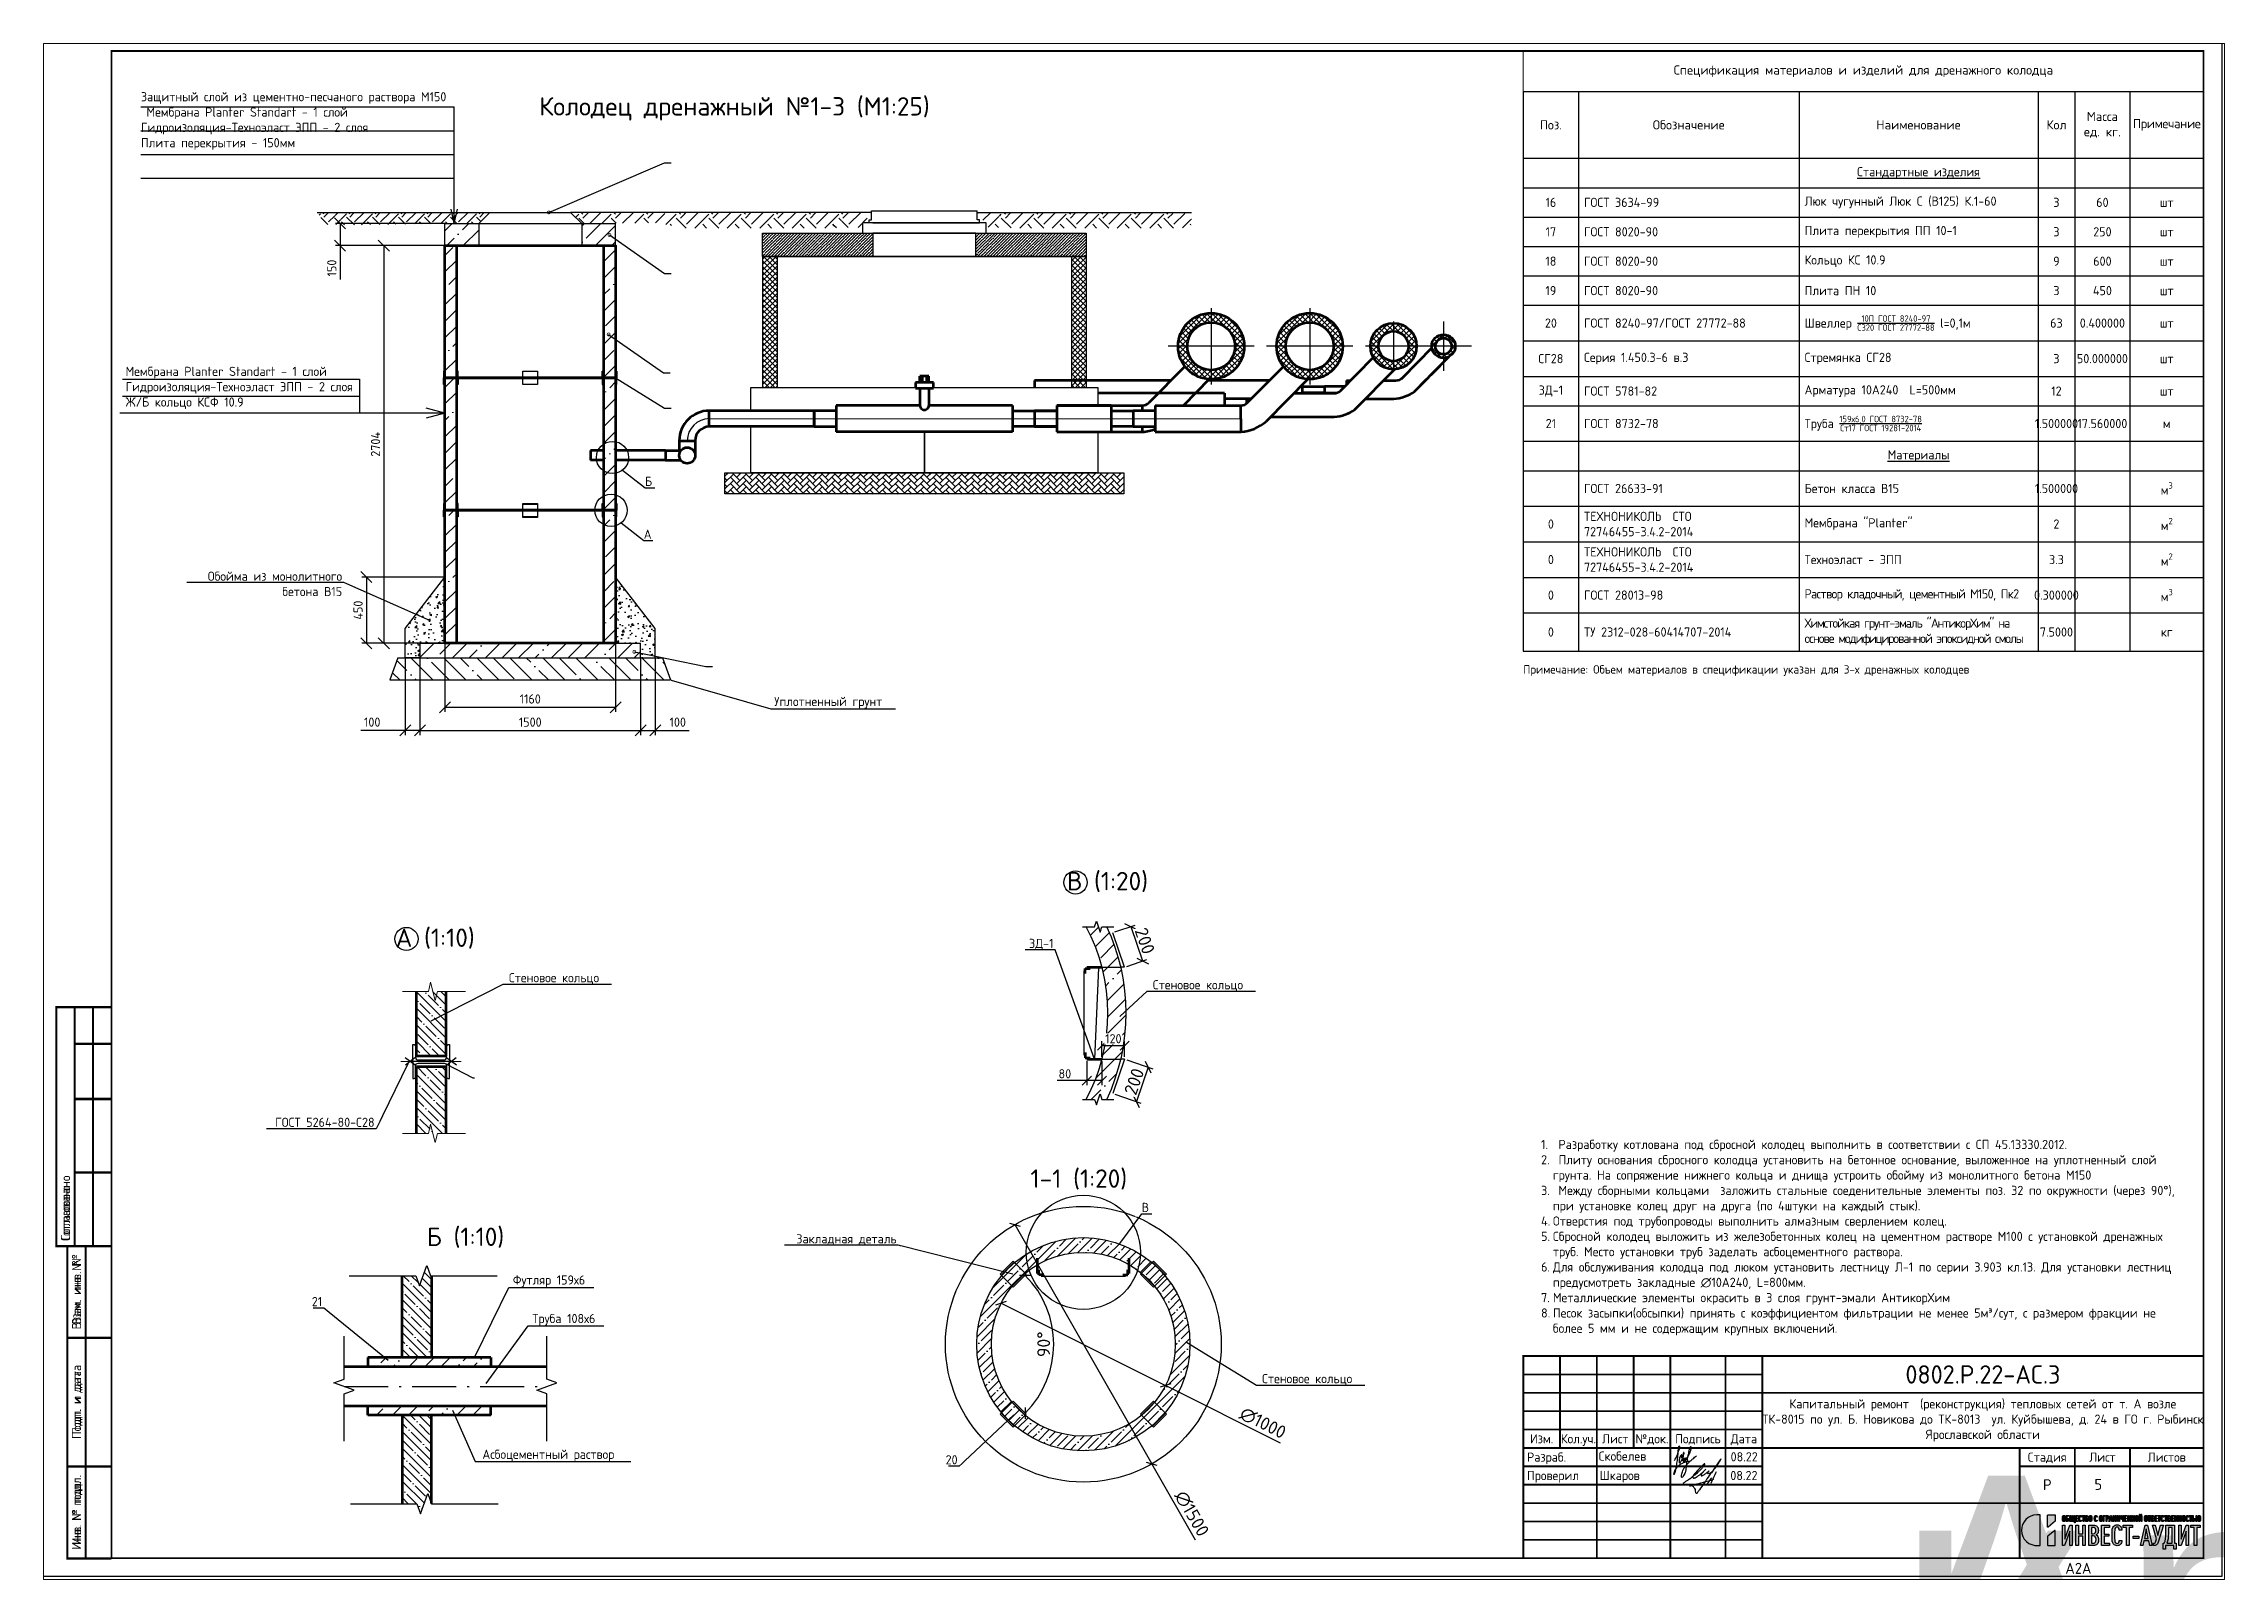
# Paper-space layout 'КД' of a CAD drawing. Header units: metres, sheet in millimetres. Extents: x 0 to 593, y 0 to 418.
# The model-space entities are those that its viewports show. They can reach past a viewport. Long polylines and large blocks are cut down to what shows.
import ezdxf
from ezdxf import colors
from ezdxf.entities.mleader import LeaderData, LeaderLine
from ezdxf.enums import TextEntityAlignment as Align
from ezdxf.math import Vec2, Vec3

# ---------------------------------------------------------------- set-up
doc = ezdxf.new("R2018")
doc.units = ezdxf.units.M
doc.linetypes.add('ACAD_ISO04W100', pattern=[30, 24, -3, 0, -3])
doc.linetypes.add('ACAD_ISO10W100', pattern=[18.5, 12, -3, 0.5, -3])
doc.layers.add('layer 1', color=7, linetype='Continuous')
doc.layers.add('рамка', color=7, linetype='Continuous')
for name, color, linetype, lineweight in [('M-EQPM', 50, 'Continuous', 18), ('Основной', 1, 'Continuous', 60), ('шриховка', 251, 'ACAD_ISO04W100', 15)]:
    doc.layers.add(name, color=color, linetype=linetype, lineweight=lineweight)
doc.styles.add('-ISOCPEUR-', font='isocpeur.ttf')
doc.styles.add('GOST', font='GOST.shx', dxfattribs={"oblique": 15})
doc.styles.get("Standard").update_dxf_attribs({"font": 'GOST Common.ttf'})
doc.dimstyles.new('1 к 50', dxfattribs={"dimtxt": 3.5, "dimasz": 2.5, "dimexe": 1.25, "dimexo": 0.625, "dimtad": 1, "dimdec": 1, "dimlfac": 50, "dimrnd": 0.1, "dimtxsty": 'GOST', "dimblk": 'OBLIQUE', "dimcen": 2.5, "dimclrd": 256, "dimclre": 256, "dimclrt": 256, "dimadec": 0, "dimazin": 0, "dimtfac": 1, "dimtdec": 1, "dimtmove": 0, "dimatfit": 3, "dimfxl": 1, "dimtfill": 1, "dimlwe": -1, "dimarcsym": 0})
doc.dimstyles.new('Копия М 1 к 25', dxfattribs={"dimtxt": 3.5, "dimasz": 3, "dimexe": 1.25, "dimexo": 0, "dimgap": 1, "dimtad": 1, "dimdec": 0, "dimlfac": 25, "dimzin": 0, "dimdsep": 46, "dimtxsty": 'GOST', "dimblk": 'OBLIQUE', "dimcen": 5, "dimclrd": 256, "dimclre": 256, "dimclrt": 256, "dimazin": 2, "dimtfac": 1, "dimtdec": 0, "dimtmove": 0, "dimatfit": 3, "dimldrblk": 'NONE', "dimfxl": 1.25, "dimtolj": 1, "dimtzin": 0, "dimlwd": -1, "dimlwe": -1, "dimarcsym": 2})
doc.dimstyles.new('М 1 к 20', dxfattribs={"dimtxt": 3.5, "dimasz": 2.15, "dimexe": 1.5, "dimexo": 0, "dimgap": 1, "dimtad": 1, "dimdec": 0, "dimlfac": 20, "dimzin": 0, "dimdsep": 46, "dimtxsty": 'GOST', "dimblk": 'OBLIQUE', "dimcen": 5, "dimclrd": 256, "dimclre": 256, "dimclrt": 256, "dimazin": 2, "dimtm": 1e-09, "dimtfac": 1, "dimtdec": 0, "dimtmove": 0, "dimatfit": 3, "dimldrblk": 'NONE', "dimfxl": 1.25, "dimtolj": 1, "dimtzin": 0, "dimlwd": 25, "dimlwe": 25, "dimarcsym": 2})
pattern_1 = [(45, (-132158.34, 584295.451), (0, 8.838834765), [6.25, -6.25]), (45, (-132159.9975, 584297.1085), (0, 8.838834765), [6.25, -6.25]), (45, (-132161.655, 584298.766), (0, 8.838834765), [6.25, -6.25]), (135, (-132161.655, 584299.8706), (-8.838834765, 9e-16), [6.25, -6.25]), (135, (-132159.9975, 584301.528), (-8.838834765, 9e-16), [6.25, -6.25]), (135, (-132158.34, 584303.185), (-8.838834765, 9e-16), [6.25, -6.25])]
pattern_2 = [(45, (-40.9893, 0), (-2.24506, 2.24506), []), (45, (-38.7443, 0), (-2.24506, 2.24506), [3.96875, -0.79375, 0, -0.79375])]

psp = doc.layouts.new('КД')

msp = doc.modelspace()

# ---------------------------------------------------------------- texts
at = {"color": 0, "style": '-ISOCPEUR-'}
for s, p in [('Колодец дренажный №1-3 (М1:25)', (1699.4691, 574.6914)), ('В (1:20)', (1842.9831, 363.9321)), ('А (1:10)', (1660.4505, 348.5407)), ('Б (1:10)', (1668.8782, 267.1832))]:
    msp.add_text(s, height=5, dxfattribs=at).set_placement(p)
at = {"style": 'GOST'}
msp.add_text('Согласовано', height=2.5, rotation=90, dxfattribs=at).set_placement((1570.618, 268.5927), align=Align.MIDDLE_LEFT)
for s, p in [('Взам. инв. №', (1573.618, 254.5927)), ('Подп. и дата', (1573.618, 224.5927)), ('Инв. № подл.', (1573.618, 194.5927))]:
    msp.add_text(s, height=2.5, rotation=90, dxfattribs=at).set_placement(p, align=Align.MIDDLE_CENTER)
at = {"insert": (1591.1284, 581.0531), "char_height": 2.5, "width": 89.947537, "attachment_point": 1}
msp.add_mtext('Защитный слой из цементно-песчаного раствора М150\\P Мембрана Planter Standart - 1 слой {\\H1.83333x; }Гидроизоляция-Техноэласт ЭПП - 2 слоя {\\H1.55556x; }\\PПлита перекрытия - 150мм{\\H1.64815x; }', dxfattribs=at)
at = {"insert": (1586.9588, 506.345), "char_height": 2.5, "attachment_point": 1}
msp.add_mtext_dynamic_manual_height_columns('{\\C0;Мембрана Planter Standart - 1 слой \\PГидроизоляция-Техноэласт ЭПП - 2 слоя \\PЖ/Б кольцо КСФ 10.9    \\H0.7143x;        }', width=66.33575, gutter_width=12.5, heights=[14.4059], dxfattribs=at)
at = {"lineweight": 50, "char_height": 2.5}
for s, width, insert, attachment_point in [('{\\H0.91667x;\\PПримечание: Объем материалов в спецификации указан для 3-х дренажных колодцев}', 185, (1967.118, 428.9897), 1), ('08.22', 10, (2027.118, 204.7397), 5)]:
    msp.add_mtext_dynamic_manual_height_columns(s, width=width, gutter_width=12.5, heights=[0], dxfattribs=dict(at, insert=insert, attachment_point=attachment_point))
at = {"color": 0, "insert": (1965.166, 296.053), "char_height": 2.5, "width": 182.302319, "attachment_point": 1}
msp.add_mtext('\\pi-3.21425,l10;{\\C256;1.^I Разработку котлована под сбросной колодец выполнить в соответствии с СП 45.13330.2012.\\P2.^I Плиту основания сбросного колодца установить на бетонное основание, выложенное на уплотненный слой грунта. На сопряжение нижнего кольца и днища устроить обойму из монолитного бетона М150\\P3.^I Между сборными кольцами  заложить стальные соеденительные элементы поз. 32 по окружности (через 90°), при установке колец друг на друга (по 4штуки на каждый стык).\\P4.^IОтверстия под трубопроводы выполнить алмазным сверлением колец.\\P5.^IСбросной колодец выложить из железобетонных колец на цементном растворе М100 с установкой дренажных труб. Место установки труб заделать асбоцементного раствора.\\P6.^IДля обслуживания колодца под люком установить лестницу Л-1 по серии 3.903 кл.13. Для установки лестниц предусмотреть закладные ∅10А240, L=800мм.\\P\\C7;7.^IМеталлические элементы окрасить в 3 слоя грунт-эмали АнтикорХим\\P\\C256;8.^IПесок засыпки(обсыпки) принять с коэффициентом фильтрации не менее 5м³/сут, с размером фракции не более 5 мм и не содержащим крупных включений.}', dxfattribs=at)

# ---------------------------------------------------------------- blocks, each defined once
blk = doc.blocks.new('*U130')
for p, q in [((-2.5, 2.12), (2.5, 2.12)), ((-2.5, -2.12), (2.5, -2.12))]:
    blk.add_line(p, q)
blk.add_lwpolyline([(2.5, -2.5), (-2.5, -2.5), (-2.5, 2.5), (2.5, 2.5)], close=True)
blk = doc.blocks.new('*U131')
at = {"color": 0, "linetype": 'ByBlock', "lineweight": -2, "transparency": 16777216}
blk.add_blockref('*U130', (4425.86, 222.14), dxfattribs=at)
for p, rotation in [((4398.92, 195.2), 90), ((4452.8, 195.2), 270), ((4425.86, 168.26), 180)]:
    blk.add_blockref('*U130', p, dxfattribs=dict(at, rotation=rotation))
blk = doc.blocks.new('_Oblique')
at = {"color": 0, "linetype": 'ByBlock', "lineweight": -2}
blk.add_line((-0.5, -0.5), (0.5, 0.5), dxfattribs=at)
blk = doc.blocks.new('*D141')
at = {"lineweight": 25, "transparency": 16777216}
blk.add_arc((1812.9, 240.45), 26.51, 315, 45, dxfattribs=at)
at = {"layer": 'Defpoints', "color": 0, "lineweight": 50, "transparency": 16777216}
for p in [(1828.41, 255.96), (1831.95, 259.5), (1838.51, 233.58), (1828.41, 224.93), (1831.95, 221.4)]:
    blk.add_point(p, dxfattribs=at)
at = {"lineweight": 25, "transparency": 16777216, "xscale": 2.15, "yscale": 2.15, "zscale": 2.15}
for p, rotation in [((1831.65, 259.19), 134.9999999999924), ((1831.65, 221.7), 224.999999999989)]:
    blk.add_blockref('_Oblique', p, dxfattribs=dict(at, rotation=rotation))
at = {"transparency": 16777216, "insert": (1836.66, 240.45), "char_height": 3.5, "attachment_point": 5, "rotation": 90, "style": '-ISOCPEUR-'}
blk.add_mtext('\\A1;90°', dxfattribs=at)
blk = doc.blocks.new('_None')
blk = doc.blocks.new('*D142')
at = {"lineweight": 25, "transparency": 16777216}
for p in [(1825.12, 251.66), (1901.1, 213.53)]:
    blk.add_line(p, (1869.81, 229.23), dxfattribs=at)
at = {"layer": 'Defpoints', "color": 0, "lineweight": 50, "transparency": 16777216}
for p in [(1825.12, 251.66), (1869.81, 229.23)]:
    blk.add_point(p, dxfattribs=at)
at = {"lineweight": 25, "transparency": 16777216, "xscale": 2.15, "yscale": 2.15, "zscale": 2.15}
for p, rotation in [((1825.12, 251.66), 333.3556033009261), ((1869.81, 229.23), 153.3556033009261)]:
    blk.add_blockref('_Oblique', p, dxfattribs=dict(at, rotation=rotation))
at = {"transparency": 16777216, "insert": (1896.28, 219.03), "char_height": 3.5, "attachment_point": 5, "rotation": 333.3556, "style": '-ISOCPEUR-'}
blk.add_mtext('\\A1;∅1000', dxfattribs=at)
blk = doc.blocks.new('*D143')
at = {"lineweight": 25, "transparency": 16777216}
for p in [(1828.85, 273), (1877.93, 187.13)]:
    blk.add_line(p, (1866.07, 207.89), dxfattribs=at)
at = {"layer": 'Defpoints', "color": 0, "lineweight": 50, "transparency": 16777216}
for p in [(1828.85, 273), (1866.07, 207.89)]:
    blk.add_point(p, dxfattribs=at)
at = {"lineweight": 25, "transparency": 16777216, "xscale": 2.15, "yscale": 2.15, "zscale": 2.15}
for p, rotation in [((1828.85, 273), 299.7473686392547), ((1866.07, 207.89), 119.7473686392548)]:
    blk.add_blockref('_Oblique', p, dxfattribs=dict(at, rotation=rotation))
at = {"transparency": 16777216, "insert": (1876.96, 194.37), "char_height": 3.5, "attachment_point": 5, "rotation": 299.74737, "style": '-ISOCPEUR-'}
blk.add_mtext('\\A1;∅1500', dxfattribs=at)
blk = doc.blocks.new('*T135')
at = {"color": 0, "lineweight": -2, "transparency": 16777216}
for p, q in [((0, -11), (185, -11)), ((0, -11), (0, -163.25)), ((15, -11), (15, -106.17)), ((75, -11), (75, -37.17)), ((140, -11), (140, -37.17)), ((150, -11), (150, -45.17)), ((165, -11), (165, -37.17)), ((185, -11), (185, -37.17)), ((0, -29.17), (185, -29.17)), ((0, -37.17), (15, -37.17)), ((140, -37.17), (150, -37.17)), ((0, -45.17), (15, -45.17)), ((140, -45.17), (150, -45.17)), ((140, -45.17), (140, -96.5)), ((0, -53.17), (15, -53.17)), ((140, -53.17), (150, -53.17)), ((150, -53.17), (150, -96.5)), ((0, -61.17), (15, -61.17)), ((140, -61.17), (150, -61.17)), ((0, -69.17), (15, -69.17)), ((140, -69.17), (150, -69.17)), ((140, -78.83), (150, -78.83)), ((0, -88.5), (15, -88.5)), ((140, -88.5), (150, -88.5)), ((0, -96.5), (15, -96.5)), ((140, -96.5), (150, -96.5)), ((0, -106.17), (15, -106.17)), ((165, -106.17), (185, -106.17)), ((185, -106.17), (185, -163.25)), ((0, -114.17), (15, -114.17)), ((15, -114.17), (15, -163.25)), ((165, -114.17), (185, -114.17)), ((165, -114.17), (165, -123.83)), ((0, -123.83), (15, -123.83)), ((165, -123.83), (185, -123.83)), ((0, -133.5), (15, -133.5)), ((165, -133.5), (185, -133.5)), ((0, -143.17), (15, -143.17)), ((165, -143.17), (185, -143.17)), ((165, -143.17), (165, -163.25)), ((0, -152.83), (15, -152.83)), ((165, -152.83), (185, -152.83)), ((0, -163.25), (15, -163.25)), ((165, -163.25), (185, -163.25))]:
    blk.add_line(p, q, dxfattribs=at)
at = {"color": 0, "linetype": 'ByBlock', "lineweight": -2, "transparency": 16777216}
for p, q in [((15, -37.17), (140, -37.17)), ((75, -37.17), (75, -163.25)), ((140, -37.17), (140, -45.17)), ((150, -37.17), (185, -37.17)), ((165, -37.17), (165, -114.17)), ((185, -37.17), (185, -106.17)), ((15, -45.17), (140, -45.17)), ((150, -45.17), (185, -45.17)), ((150, -45.17), (150, -53.17)), ((15, -53.17), (140, -53.17)), ((150, -53.17), (185, -53.17)), ((15, -61.17), (140, -61.17)), ((150, -61.17), (185, -61.17)), ((15, -69.17), (140, -69.17)), ((150, -69.17), (185, -69.17)), ((0, -78.83), (140, -78.83)), ((150, -78.83), (185, -78.83)), ((15, -88.5), (140, -88.5)), ((150, -88.5), (185, -88.5)), ((15, -96.5), (140, -96.5)), ((140, -96.5), (140, -163.25)), ((150, -96.5), (185, -96.5)), ((150, -96.5), (150, -163.25)), ((15, -106.17), (165, -106.17)), ((15, -106.17), (15, -114.17)), ((15, -114.17), (165, -114.17)), ((15, -123.83), (165, -123.83)), ((165, -123.83), (165, -143.17)), ((15, -133.5), (165, -133.5)), ((15, -143.17), (165, -143.17)), ((15, -152.83), (165, -152.83)), ((15, -163.25), (165, -163.25))]:
    blk.add_line(p, q, dxfattribs=at)
at = {"layer": 'Defpoints', "color": 8, "linetype": 'ByBlock', "lineweight": 0, "transparency": 16777216}
for p, q in [((0, 0), (185, 0)), ((0, 0), (0, -11)), ((185, 0), (185, -11))]:
    blk.add_line(p, q, dxfattribs=at)
at = {"color": 0, "transparency": 16777216, "insert": (92.5, -5.5), "char_height": 2.5, "width": 182, "attachment_point": 5, "style": '-ISOCPEUR-'}
blk.add_mtext('Спецификация материалов и изделий для дренажного колодца', dxfattribs=at)
at = {"color": 7, "transparency": 16777216, "char_height": 2.5, "attachment_point": 5, "style": '-ISOCPEUR-'}
for s, insert, width in [('Масса ед. кг.', (157.5, -20.08), 13), ('Поз.', (7.5, -20.08), 12), ('Обозначение', (45, -20.08), 57), ('Наименование', (107.5, -20.08), 62), ('Кол', (145, -20.08), 8), ('{\\T0.95;Примечание}', (175, -20.08), 17)]:
    blk.add_mtext(s, dxfattribs=dict(at, insert=insert, width=width))
at = {"color": 7, "transparency": 16777216, "char_height": 2.5, "attachment_point": 5}
for s, insert, width in [('{\\LСтандартные изделия}', (107.5, -33.17), 65), ('\\A1;м{\\H0.7x;\\S3^ ;}', (175, -119), 20), ('\\A1;м{\\H0.7x;\\S2^ ;}', (175, -128.67), 20), ('\\A1;м{\\H0.7x;\\S2^ ;}', (175, -138.33), 20), ('\\A1;м{\\H0.7x;\\S3^ ;}', (175, -148), 20), ('кг', (175, -158.04), 20)]:
    blk.add_mtext(s, dxfattribs=dict(at, insert=insert, width=width))
at = {"color": 0, "transparency": 16777216, "char_height": 2.5}
for s, insert, width, attachment_point in [('16', (7.5, -41.17), 13, 5), ('ГОСТ 3634-99', (16.5, -41.17), 57, 4), ('Люк чугунный {\\C7;Люк С (В125) К.1-60}', (76.5, -41.17), 62, 4), ('3', (145, -41.17), 10, 5), ('60', (157.5, -41.17), 12, 5), ('шт', (175, -41.17), 17, 5), ('17', (7.5, -49.17), 13, 5), ('ГОСТ 8020-90', (16.5, -49.17), 57, 4), ('Плита перекрытия ПП 10-1', (76.5, -49.17), 62, 4), ('3', (145, -49.17), 10, 5), ('250', (157.5, -49.17), 12, 5), ('шт', (175, -49.17), 17, 5), ('18', (7.5, -57.17), 13, 5), ('ГОСТ 8020-90', (16.5, -57.17), 57, 4), ('Кольцо КС 10.9', (76.5, -57.17), 62, 4), ('9', (145, -57.17), 10, 5), ('600', (157.5, -57.17), 12, 5), ('шт', (175, -57.17), 17, 5), ('19', (7.5, -65.17), 13, 5), ('ГОСТ 8020-90', (16.5, -65.17), 57, 4), ('Плита ПН 10', (76.5, -65.17), 62, 4), ('3', (145, -65.17), 10, 5), ('450', (157.5, -65.17), 12, 5), ('шт', (175, -65.17), 17, 5), ('20', (7.5, -74), 13, 5), ('ГОСТ 8240-97/ГОСТ 27772-88', (16.5, -74), 57, 4), ('\\A1;Швеллер {\\H0.7x;\\S10П ГОСТ 8240-97/С320 ГОСТ 27772-88;\\H1.42857x; l=0,1м}', (76.5, -74), 62, 4), ('63', (145, -74), 10, 5), ('0.400000', (157.5, -74), 12, 5), ('шт', (175, -74), 17, 5), ('СГ28', (7.5, -83.67), 13, 5), ('Серия 1.450.3-6 в.3', (16.5, -83.67), 57, 4), ('Стремянка СГ28', (76.5, -83.67), 62, 4), ('3', (145, -83.67), 10, 5), ('50.000000', (157.5, -83.67), 12, 5), ('шт', (175, -83.67), 17, 5), ('ЗД-1', (7.5, -92.5), 13, 5), ('ГОСТ 5781-82', (16.5, -92.5), 57, 4), ('Арматура 10А240  L=500мм', (76.5, -92.5), 62, 4), ('12', (145, -92.5), 10, 5), ('шт', (175, -92.5), 17, 5), ('21', (7.5, -101.33), 13, 5), ('ГОСТ 8732-78', (16.5, -101.33), 57, 4), ('\\A1;Труба {\\H0.7x;\\S159х6,0 ГОСТ 8732-78/Ст17 ГОСТ 19281-2014;} ', (76.5, -101.33), 62, 4), ('1.500000', (145, -101.33), 7, 5), ('17.560000', (157.5, -101.33), 12, 5), ('м', (175, -101.33), 17, 5), ('{\\LМатериалы}', (107.5, -110.17), 62, 5), ('ГОСТ 26633-91', (16.5, -119), 57, 4), ('Бетон класса В15', (76.5, -119), 62, 4), ('1.500000', (145, -119), 7, 5), ('0', (7.5, -128.67), 12, 5), ('ТЕХНОНИКОЛЬ  СТО 72746455-3.4.2-2014 ', (16.5, -128.67), 57, 4), ('Мембрана "Planter"', (76.5, -128.67), 62, 4), ('2', (145, -128.67), 7, 5), ('ТЕХНОНИКОЛЬ  СТО 72746455-3.4.2-2014 ', (16.5, -138.33), 57, 4), ('0', (7.5, -138.33), 12, 5), ('Техноэласт - ЭПП', (76.5, -138.33), 62, 4), ('3.3', (145, -138.33), 7, 5), ('0', (7.5, -148), 12, 5), ('ГОСТ 28013-98', (16.5, -148), 57, 4), ('{\\T0.9;Раствор кладочный, цементный М150, Пк2}', (76.5, -148), 62, 4), ('0.300000', (145, -148), 7, 5), ('{\\T0.85;Химстойкая грунт-эмаль "АнтикорХим" на основе модифицированной эпоксидной смолы}', (76.5, -158.04), 62, 4), ('0', (7.5, -158.04), 12, 5), ('ТУ 2312-028-60414707-2014', (16.5, -158.04), 57, 4), ('7.5000', (145, -158.04), 7, 5)]:
    blk.add_mtext(s, dxfattribs=dict(at, insert=insert, width=width, attachment_point=attachment_point))
blk = doc.blocks.new('*D144')
at = {"transparency": 16777216}
for p, q in [((1848.38, 317.42), (1848.38, 310.91)), ((1852.52, 317.42), (1852.52, 310.91))]:
    blk.add_line(p, q, dxfattribs=at)
at = {"lineweight": -2, "transparency": 16777216}
for p, q in [((1848.38, 312.16), (1840.31, 312.16)), ((1852.52, 312.16), (1848.38, 312.16))]:
    blk.add_line(p, q, dxfattribs=at)
at = {"layer": 'Defpoints', "color": 0, "lineweight": 50, "transparency": 16777216}
for p in [(1848.38, 318.04), (1852.52, 318.04), (1852.52, 312.16)]:
    blk.add_point(p, dxfattribs=at)
at = {"lineweight": -2, "transparency": 16777216, "xscale": 2.5, "yscale": 2.5, "zscale": 2.5, "rotation": 180}
blk.add_blockref('_Oblique', (1848.38, 312.16), dxfattribs=at)
at = {"lineweight": -2, "transparency": 16777216, "xscale": 2.5, "yscale": 2.5, "zscale": 2.5}
blk.add_blockref('_Oblique', (1852.52, 312.16), dxfattribs=at)
at = {"transparency": 16777216, "insert": (1842.43, 314.03), "char_height": 2.5, "attachment_point": 5, "bg_fill": 3, "box_fill_scale": 1.1, "bg_fill_color": 256, "bg_fill_true_color": 13158600, "bg_fill_transparency": 0}
blk.add_mtext('80', dxfattribs=at)
blk = doc.blocks.new('*D145')
at = {"transparency": 16777216}
for p, q in [((1856.04, 352.6), (1861.51, 354.49)), ((1859.28, 343.25), (1864.75, 345.15))]:
    blk.add_line(p, q, dxfattribs=at)
at = {"lineweight": -2, "transparency": 16777216}
blk.add_line((1860.33, 354.08), (1863.57, 344.74), dxfattribs=at)
at = {"layer": 'Defpoints', "color": 0, "lineweight": 50, "transparency": 16777216}
blk.add_point((1855.45, 352.39), dxfattribs=at)
at = {"lineweight": -2, "transparency": 16777216, "xscale": 2.5, "yscale": 2.5, "zscale": 2.5}
for p, rotation in [((1860.33, 354.08), 109.1384464450715), ((1863.57, 344.74), 289.1384464450716)]:
    blk.add_blockref('_Oblique', p, dxfattribs=dict(at, rotation=rotation))
at = {"transparency": 16777216, "insert": (1864.19, 350.19), "char_height": 3.5, "attachment_point": 5, "rotation": 289.13845, "style": '-ISOCPEUR-', "bg_fill": 3, "box_fill_scale": 1.1, "bg_fill_color": 256, "bg_fill_true_color": 13158600, "bg_fill_transparency": 0}
blk.add_mtext('200', dxfattribs=at)
at = {"layer": 'Defpoints', "color": 0, "lineweight": 50, "transparency": 16777216}
for p in [(1863.57, 344.74), (1858.69, 343.04)]:
    blk.add_point(p, dxfattribs=at)
blk = doc.blocks.new('*D146')
at = {"transparency": 16777216}
for p, q in [((1859.28, 317.84), (1866.32, 315.4)), ((1856.04, 308.49), (1863.07, 306.05))]:
    blk.add_line(p, q, dxfattribs=at)
at = {"lineweight": -2, "transparency": 16777216}
blk.add_line((1865.13, 315.81), (1861.89, 306.46), dxfattribs=at)
at = {"lineweight": -2, "transparency": 16777216, "xscale": 2.5, "yscale": 2.5, "zscale": 2.5}
for p, rotation in [((1865.13, 315.81), 70.86155355492849), ((1861.89, 306.46), 250.8615535549284)]:
    blk.add_blockref('_Oblique', p, dxfattribs=dict(at, rotation=rotation))
at = {"transparency": 16777216, "insert": (1861.27, 311.91), "char_height": 3.5, "attachment_point": 5, "rotation": 70.86155, "style": '-ISOCPEUR-', "bg_fill": 3, "box_fill_scale": 1.1, "bg_fill_color": 256, "bg_fill_true_color": 13158600, "bg_fill_transparency": 0}
blk.add_mtext('200', dxfattribs=at)
at = {"layer": 'Defpoints', "color": 0, "lineweight": 50, "transparency": 16777216}
for p in [(1858.69, 318.04), (1855.45, 308.7), (1861.89, 306.46)]:
    blk.add_point(p, dxfattribs=at)
blk = doc.blocks.new('*D136')
at = {"transparency": 16777216}
for p, q in [((1852.52, 318.67), (1852.52, 322.94)), ((1858.69, 318.67), (1858.69, 322.94))]:
    blk.add_line(p, q, dxfattribs=at)
at = {"lineweight": -2, "transparency": 16777216}
blk.add_line((1852.52, 321.69), (1858.69, 321.69), dxfattribs=at)
at = {"layer": 'Defpoints', "color": 0, "lineweight": 50, "transparency": 16777216}
for p in [(1852.52, 318.04), (1858.69, 318.04)]:
    blk.add_point(p, dxfattribs=at)
at = {"lineweight": -2, "transparency": 16777216, "xscale": 2.5, "yscale": 2.5, "zscale": 2.5, "rotation": 180}
blk.add_blockref('_Oblique', (1852.52, 321.69), dxfattribs=at)
at = {"lineweight": -2, "transparency": 16777216, "xscale": 2.5, "yscale": 2.5, "zscale": 2.5}
blk.add_blockref('_Oblique', (1858.69, 321.69), dxfattribs=at)
at = {"transparency": 16777216, "insert": (1855.61, 323.56), "char_height": 2.5, "attachment_point": 5, "bg_fill": 3, "box_fill_scale": 1.1, "bg_fill_color": 256, "bg_fill_true_color": 13158600, "bg_fill_transparency": 0}
blk.add_mtext('120', dxfattribs=at)
at = {"layer": 'Defpoints', "color": 0, "lineweight": 50, "transparency": 16777216}
blk.add_point((1858.69, 321.69), dxfattribs=at)
blk = doc.blocks.new('*U32')
at = {"layer": 'шриховка'}
h = blk.add_hatch(dxfattribs=at)
h.set_pattern_fill('ANSI35', color=256, scale=0.5)
h.set_pattern_definition(pattern_2)
h.paths.add_polyline_path([(-10, -18), (11.6, -18), (11.6, 0), (-10, 0)])
h.paths.add_polyline_path([(10, 0), (-11.6, 0), (-11.6, -18), (10, -18)])
at = {"layer": 'Основной'}
for p, q in [((-10, 0), (-10, -18)), ((10, 0), (10, -18))]:
    blk.add_line(p, q, dxfattribs=at)
blk.add_lwpolyline([(-11.6, 0), (11.6, 0), (11.6, -18), (-11.6, -18)], close=True, dxfattribs=at)
blk = doc.blocks.new('_DotSmall')
at = {"color": 0, "linetype": 'ByBlock', "const_width": 0.5}
blk.add_lwpolyline([(-0.0625, 0, 1), (0.0625, 0, 1)], format="xyb", close=True, dxfattribs=at)
blk = doc.blocks.new('*U309')
at = {"layer": 'шриховка'}
h = blk.add_hatch(dxfattribs=at)
h.set_pattern_fill('ANSI35', color=256, scale=0.5)
h.set_pattern_definition(pattern_2)
h.paths.add_polyline_path([(-10, -18.09), (11.6, -18.09), (11.6, 0), (-10, 0)])
h.paths.add_polyline_path([(10, 0), (-11.6, 0), (-11.6, -18.09), (10, -18.09)])
at = {"layer": 'Основной'}
for p, q in [((-10, 0), (-10, -18.09)), ((10, 0), (10, -18.09))]:
    blk.add_line(p, q, dxfattribs=at)
blk.add_lwpolyline([(-11.6, 0), (11.6, 0), (11.6, -18.09), (-11.6, -18.09)], close=True, dxfattribs=at)
blk = doc.blocks.new('*D134')
at = {"transparency": 16777216}
for p, q in [((1668.59, 539.33), (1655.95, 539.33)), ((1657.2, 539.33), (1657.2, 431.15)), ((1668.59, 431.15), (1655.95, 431.15))]:
    blk.add_line(p, q, dxfattribs=at)
at = {"layer": 'Defpoints', "color": 0, "lineweight": 50, "transparency": 16777216}
for p in [(1668.59, 539.33), (1657.2, 431.15), (1668.59, 431.15)]:
    blk.add_point(p, dxfattribs=at)
at = {"transparency": 16777216, "xscale": 3, "yscale": 3, "zscale": 3}
for p, rotation in [((1657.2, 539.33), 90), ((1657.2, 431.15), 270)]:
    blk.add_blockref('_Oblique', p, dxfattribs=dict(at, rotation=rotation))
at = {"transparency": 16777216, "insert": (1654.95, 485.24), "char_height": 2.5, "attachment_point": 5, "rotation": 90}
blk.add_mtext('\\A1;2704', dxfattribs=at)
blk = doc.blocks.new('*D140')
at = {"transparency": 16777216}
for p, q in [((1673.82, 545.33), (1644.05, 545.33)), ((1645.3, 545.33), (1645.3, 539.33)), ((1673.82, 539.33), (1644.05, 539.33)), ((1645.3, 539.33), (1645.3, 530.08))]:
    blk.add_line(p, q, dxfattribs=at)
at = {"layer": 'Defpoints', "color": 0, "lineweight": 50, "transparency": 16777216}
for p in [(1673.82, 545.33), (1645.3, 539.33), (1673.82, 539.33)]:
    blk.add_point(p, dxfattribs=at)
at = {"transparency": 16777216, "xscale": 3, "yscale": 3, "zscale": 3}
for p, rotation in [((1645.3, 545.33), 90), ((1645.3, 539.33), 270)]:
    blk.add_blockref('_Oblique', p, dxfattribs=dict(at, rotation=rotation))
at = {"transparency": 16777216, "insert": (1643.05, 533.21), "char_height": 2.5, "attachment_point": 5, "rotation": 90}
blk.add_mtext('\\A1;150', dxfattribs=at)
blk = doc.blocks.new('*D137')
at = {"transparency": 16777216}
for p, q in [((1663.02, 427.15), (1663.02, 406.18)), ((1667.02, 427.15), (1667.02, 406.18)), ((1663.02, 407.43), (1650.92, 407.43)), ((1667.02, 407.43), (1663.02, 407.43))]:
    blk.add_line(p, q, dxfattribs=at)
at = {"layer": 'Defpoints', "color": 0, "lineweight": 50, "transparency": 16777216}
for p in [(1663.02, 427.15), (1667.02, 427.15), (1667.02, 407.43)]:
    blk.add_point(p, dxfattribs=at)
at = {"transparency": 16777216, "xscale": 3, "yscale": 3, "zscale": 3, "rotation": 180}
blk.add_blockref('_Oblique', (1663.02, 407.43), dxfattribs=at)
at = {"transparency": 16777216, "xscale": 3, "yscale": 3, "zscale": 3}
blk.add_blockref('_Oblique', (1667.02, 407.43), dxfattribs=at)
at = {"transparency": 16777216, "insert": (1654.04, 409.68), "char_height": 2.5, "attachment_point": 5}
blk.add_mtext('\\A1;100', dxfattribs=at)
blk = doc.blocks.new('*D132')
at = {"transparency": 16777216}
for p, q in [((1667.02, 427.15), (1667.02, 406.18)), ((1727.02, 427.15), (1727.02, 406.18)), ((1667.02, 407.43), (1727.02, 407.43))]:
    blk.add_line(p, q, dxfattribs=at)
at = {"layer": 'Defpoints', "color": 0, "lineweight": 50, "transparency": 16777216}
for p in [(1667.02, 427.15), (1727.02, 427.15), (1727.02, 407.43)]:
    blk.add_point(p, dxfattribs=at)
at = {"transparency": 16777216, "xscale": 3, "yscale": 3, "zscale": 3, "rotation": 180}
blk.add_blockref('_Oblique', (1667.02, 407.43), dxfattribs=at)
at = {"transparency": 16777216, "xscale": 3, "yscale": 3, "zscale": 3}
blk.add_blockref('_Oblique', (1727.02, 407.43), dxfattribs=at)
at = {"transparency": 16777216, "insert": (1697.02, 409.68), "char_height": 2.5, "attachment_point": 5}
blk.add_mtext('\\A1;1500', dxfattribs=at)
blk = doc.blocks.new('*D138')
at = {"transparency": 16777216}
for p, q in [((1727.02, 427.15), (1727.02, 406.18)), ((1731.02, 427.15), (1731.02, 406.18)), ((1727.02, 407.43), (1731.02, 407.43)), ((1731.02, 407.43), (1740.27, 407.43))]:
    blk.add_line(p, q, dxfattribs=at)
at = {"layer": 'Defpoints', "color": 0, "lineweight": 50, "transparency": 16777216}
for p in [(1727.02, 427.15), (1731.02, 427.15), (1731.02, 407.43)]:
    blk.add_point(p, dxfattribs=at)
at = {"transparency": 16777216, "xscale": 3, "yscale": 3, "zscale": 3, "rotation": 180}
blk.add_blockref('_Oblique', (1727.02, 407.43), dxfattribs=at)
at = {"transparency": 16777216, "xscale": 3, "yscale": 3, "zscale": 3}
blk.add_blockref('_Oblique', (1731.02, 407.43), dxfattribs=at)
at = {"transparency": 16777216, "insert": (1737.14, 409.68), "char_height": 2.5, "attachment_point": 5}
blk.add_mtext('\\A1;100', dxfattribs=at)
blk = doc.blocks.new('*D133')
at = {"transparency": 16777216}
for p, q in [((1673.82, 431.15), (1673.82, 412.48)), ((1720.22, 431.15), (1720.22, 412.48)), ((1673.82, 413.73), (1720.22, 413.73))]:
    blk.add_line(p, q, dxfattribs=at)
at = {"layer": 'Defpoints', "color": 0, "lineweight": 50, "transparency": 16777216}
for p in [(1673.82, 431.15), (1720.22, 431.15), (1720.22, 413.73)]:
    blk.add_point(p, dxfattribs=at)
at = {"transparency": 16777216, "xscale": 3, "yscale": 3, "zscale": 3, "rotation": 180}
blk.add_blockref('_Oblique', (1673.82, 413.73), dxfattribs=at)
at = {"transparency": 16777216, "xscale": 3, "yscale": 3, "zscale": 3}
blk.add_blockref('_Oblique', (1720.22, 413.73), dxfattribs=at)
at = {"transparency": 16777216, "insert": (1697.02, 415.98), "char_height": 2.5, "attachment_point": 5}
blk.add_mtext('\\A1;1160', dxfattribs=at)
blk = doc.blocks.new('*D139')
at = {"transparency": 16777216}
for p, q in [((1673.82, 449.15), (1651.2, 449.15)), ((1652.45, 449.15), (1652.45, 431.15)), ((1673.82, 431.15), (1651.2, 431.15))]:
    blk.add_line(p, q, dxfattribs=at)
at = {"layer": 'Defpoints', "color": 0, "lineweight": 50, "transparency": 16777216}
for p in [(1673.82, 449.15), (1652.45, 431.15), (1673.82, 431.15)]:
    blk.add_point(p, dxfattribs=at)
at = {"transparency": 16777216, "xscale": 3, "yscale": 3, "zscale": 3}
for p, rotation in [((1652.45, 449.15), 90), ((1652.45, 431.15), 270)]:
    blk.add_blockref('_Oblique', p, dxfattribs=dict(at, rotation=rotation))
at = {"transparency": 16777216, "insert": (1650.2, 440.15), "char_height": 2.5, "attachment_point": 5, "rotation": 90}
blk.add_mtext('\\A1;450', dxfattribs=at)
blk = doc.blocks.new('Лого')
h = blk.add_hatch(color=151)
h.set_gradient(color1=(158, 191, 227), color2=(46, 54, 92), tint=1, name='HEMISPHERICAL')
edge = h.paths.add_edge_path()
edge.add_spline(control_points=[(0.35, 0.49), (-0.19, 0.45), (-0.66, 0.87), (-0.66, 1.41), (-0.66, 1.41), (-0.66, 1.92), (-0.24, 2.34), (0.27, 2.34), (0.27, 2.34), (0.27, 2.34), (0.47, 2.34), (0.47, 2.34), (0.47, 2.34), (0.48, 2.34), (0.48, 2.33), (0.48, 2.33), (0.48, 2.33), (0.48, 2.33), (0.48, 0.51), (0.48, 0.51), (0.48, 0.51), (0.48, 0.5), (0.48, 0.49), (0.47, 0.49), (0.47, 0.49), (0.47, 0.49), (0.35, 0.49), (0.35, 0.49), (0.35, 0.49), (0.35, 0.49), (0.35, 0.49), (0.35, 0.49)], knot_values=[0, 0, 0, 0, 0.111111, 0.111111, 0.111111, 0.111211, 0.222222, 0.222222, 0.222222, 0.222322, 0.333333, 0.333333, 0.333333, 0.333433, 0.444444, 0.444444, 0.444444, 0.444544, 0.555556, 0.555556, 0.555556, 0.555656, 0.666667, 0.666667, 0.666667, 0.666767, 0.777778, 0.777778, 0.777778, 0.777878, 1, 1, 1, 1], degree=3, periodic=0)
edge = h.paths.add_edge_path()
edge.add_spline(control_points=[(0.96, 1.6), (0.96, 1.6), (1.39, 1.97), (1.39, 1.97), (1.39, 1.97), (1.39, 1.97), (1.39, 1.97), (1.39, 1.98), (1.39, 1.98), (1.39, 1.98), (1.39, 2.33), (1.39, 2.33), (1.39, 2.33), (1.39, 2.33), (1.38, 2.34), (1.38, 2.34), (1.38, 2.34), (1.38, 2.34), (0.95, 2.34), (0.95, 2.34), (0.95, 2.34), (0.94, 2.34), (0.93, 2.33), (0.93, 2.33), (0.93, 2.33), (0.93, 2.33), (0.93, 1.61), (0.93, 1.61), (0.93, 1.61), (0.93, 1.61), (0.94, 1.6), (0.94, 1.6), (0.94, 1.6), (0.95, 1.6), (0.95, 1.6), (0.96, 1.6)], knot_values=[0, 0, 0, 0, 0.1, 0.1, 0.1, 0.1001, 0.2, 0.2, 0.2, 0.2001, 0.3, 0.3, 0.3, 0.3001, 0.4, 0.4, 0.4, 0.4001, 0.5, 0.5, 0.5, 0.5001, 0.6, 0.6, 0.6, 0.6001, 0.7, 0.7, 0.7, 0.7001, 0.8, 0.8, 0.8, 0.8001, 1, 1, 1, 1], degree=3, periodic=0)
edge = h.paths.add_edge_path()
edge.add_spline(control_points=[(0.94, 1.06), (0.94, 1.06), (1.37, 1.4), (1.37, 1.4), (1.37, 1.4), (1.37, 1.4), (1.38, 1.4), (1.38, 1.4), (1.38, 1.4), (1.39, 1.4), (1.39, 1.4), (1.39, 1.39), (1.39, 1.39), (1.39, 1.39), (1.39, 0.51), (1.39, 0.51), (1.39, 0.51), (1.39, 0.5), (1.38, 0.49), (1.38, 0.49), (1.38, 0.49), (1.38, 0.49), (0.95, 0.49), (0.95, 0.49), (0.95, 0.49), (0.94, 0.49), (0.93, 0.5), (0.93, 0.51), (0.93, 0.51), (0.93, 0.51), (0.93, 1.05), (0.93, 1.05), (0.93, 1.05), (0.93, 1.05), (0.94, 1.06), (0.94, 1.06)], knot_values=[0, 0, 0, 0, 0.1, 0.1, 0.1, 0.1001, 0.2, 0.2, 0.2, 0.2001, 0.3, 0.3, 0.3, 0.3001, 0.4, 0.4, 0.4, 0.4001, 0.5, 0.5, 0.5, 0.5001, 0.6, 0.6, 0.6, 0.6001, 0.7, 0.7, 0.7, 0.7001, 0.8, 0.8, 0.8, 0.8001, 1, 1, 1, 1], degree=3, periodic=0)
at = {"true_color": 0x2e365c}
h = blk.add_hatch(color=159, dxfattribs=at)
h.dxf.hatch_style = 1
edge = h.paths.add_edge_path()
edge.add_spline(control_points=[(10.17, 1.59), (10.17, 1.59), (10.17, 1.73), (10.17, 1.73), (10.17, 1.73), (10.17, 1.73), (9.6, 1.73), (9.6, 1.73), (9.6, 1.73), (9.6, 1.73), (9.6, 1.59), (9.6, 1.59), (9.6, 1.59), (9.6, 1.59), (9.81, 1.59), (9.81, 1.59), (9.81, 1.59), (9.81, 1.59), (9.81, 0.49), (9.81, 0.49), (9.81, 0.49), (9.81, 0.49), (9.96, 0.49), (9.96, 0.49), (9.96, 0.49), (9.96, 0.49), (9.96, 1.59), (9.96, 1.59), (9.96, 1.59), (9.96, 1.59), (10.17, 1.59), (10.17, 1.59)], knot_values=[0, 0, 0, 0, 0.111111, 0.111111, 0.111111, 0.111211, 0.222222, 0.222222, 0.222222, 0.222322, 0.333333, 0.333333, 0.333333, 0.333433, 0.444444, 0.444444, 0.444444, 0.444544, 0.555556, 0.555556, 0.555556, 0.555656, 0.666667, 0.666667, 0.666667, 0.666767, 0.777778, 0.777778, 0.777778, 0.777878, 1, 1, 1, 1], degree=3, periodic=0)
edge = h.paths.add_edge_path()
edge.add_spline(control_points=[(9.46, 0.49), (9.46, 0.49), (9.46, 1.73), (9.46, 1.73), (9.46, 1.73), (9.46, 1.73), (9.32, 1.73), (9.32, 1.73), (9.32, 1.73), (9.32, 1.73), (9.02, 0.87), (9.02, 0.87), (9.02, 0.87), (9.02, 0.87), (9.02, 1.73), (9.02, 1.73), (9.02, 1.73), (9.02, 1.73), (8.87, 1.73), (8.87, 1.73), (8.87, 1.73), (8.87, 1.73), (8.87, 0.49), (8.87, 0.49), (8.87, 0.49), (8.87, 0.49), (9.01, 0.49), (9.01, 0.49), (9.01, 0.49), (9.01, 0.49), (9.31, 1.35), (9.31, 1.35), (9.31, 1.35), (9.31, 1.35), (9.31, 0.49), (9.31, 0.49), (9.31, 0.49), (9.31, 0.49), (9.46, 0.49), (9.46, 0.49)], knot_values=[0, 0, 0, 0, 0.090909, 0.090909, 0.090909, 0.091009, 0.181818, 0.181818, 0.181818, 0.181918, 0.272727, 0.272727, 0.272727, 0.272827, 0.363636, 0.363636, 0.363636, 0.363736, 0.454545, 0.454545, 0.454545, 0.454645, 0.545455, 0.545455, 0.545455, 0.545555, 0.636364, 0.636364, 0.636364, 0.636464, 0.727273, 0.727273, 0.727273, 0.727373, 0.818182, 0.818182, 0.818182, 0.818282, 1, 1, 1, 1], degree=3, periodic=0)
edge = h.paths.add_edge_path(flags=16)
edge.add_spline(control_points=[(8.46, 0.63), (8.46, 0.63), (8.15, 0.63), (8.15, 0.63), (8.15, 0.63), (8.21, 0.79), (8.24, 0.97), (8.24, 1.2), (8.24, 1.2), (8.24, 1.2), (8.24, 1.59), (8.24, 1.59), (8.24, 1.59), (8.24, 1.59), (8.46, 1.59), (8.46, 1.59), (8.46, 1.59), (8.46, 1.59), (8.46, 0.63), (8.46, 0.63)], knot_values=[0, 0, 0, 0, 0.166667, 0.166667, 0.166667, 0.166767, 0.333333, 0.333333, 0.333333, 0.333433, 0.5, 0.5, 0.5, 0.5001, 0.666667, 0.666667, 0.666667, 0.666767, 1, 1, 1, 1], degree=3, periodic=0)
edge = h.paths.add_edge_path()
edge.add_spline(control_points=[(8.71, 0.27), (8.71, 0.27), (8.71, 0.63), (8.71, 0.63), (8.71, 0.63), (8.71, 0.63), (8.61, 0.63), (8.61, 0.63), (8.61, 0.63), (8.61, 0.63), (8.61, 1.73), (8.61, 1.73), (8.61, 1.73), (8.61, 1.73), (8.09, 1.73), (8.09, 1.73), (8.09, 1.73), (8.09, 1.73), (8.09, 1.23), (8.09, 1.23), (8.09, 1.23), (8.09, 0.99), (8.06, 0.79), (7.99, 0.63), (7.99, 0.63), (7.99, 0.63), (7.92, 0.63), (7.92, 0.63), (7.92, 0.63), (7.92, 0.63), (7.92, 0.27), (7.92, 0.27), (7.92, 0.27), (7.92, 0.27), (8.06, 0.27), (8.06, 0.27), (8.06, 0.27), (8.06, 0.27), (8.06, 0.49), (8.06, 0.49), (8.06, 0.49), (8.06, 0.49), (8.57, 0.49), (8.57, 0.49), (8.57, 0.49), (8.57, 0.49), (8.57, 0.27), (8.57, 0.27), (8.57, 0.27), (8.57, 0.27), (8.71, 0.27), (8.71, 0.27)], knot_values=[0, 0, 0, 0, 0.071429, 0.071429, 0.071429, 0.071529, 0.142857, 0.142857, 0.142857, 0.142957, 0.214286, 0.214286, 0.214286, 0.214386, 0.285714, 0.285714, 0.285714, 0.285814, 0.357143, 0.357143, 0.357143, 0.357243, 0.428571, 0.428571, 0.428571, 0.428671, 0.5, 0.5, 0.5, 0.5001, 0.571429, 0.571429, 0.571429, 0.571529, 0.642857, 0.642857, 0.642857, 0.642957, 0.714286, 0.714286, 0.714286, 0.714386, 0.785714, 0.785714, 0.785714, 0.785814, 0.857143, 0.857143, 0.857143, 0.857243, 1, 1, 1, 1], degree=3, periodic=0)
edge = h.paths.add_edge_path()
edge.add_spline(control_points=[(7.94, 1.73), (7.94, 1.73), (7.77, 1.73), (7.77, 1.73), (7.77, 1.73), (7.77, 1.73), (7.61, 1.1), (7.61, 1.1), (7.61, 1.1), (7.61, 1.1), (7.43, 1.73), (7.43, 1.73), (7.43, 1.73), (7.43, 1.73), (7.27, 1.73), (7.27, 1.73), (7.27, 1.73), (7.27, 1.73), (7.53, 0.89), (7.53, 0.89), (7.53, 0.89), (7.53, 0.89), (7.49, 0.75), (7.49, 0.75), (7.49, 0.75), (7.46, 0.65), (7.43, 0.63), (7.33, 0.63), (7.33, 0.63), (7.33, 0.63), (7.33, 0.49), (7.33, 0.49), (7.33, 0.49), (7.5, 0.49), (7.57, 0.52), (7.62, 0.69), (7.62, 0.69), (7.62, 0.69), (7.94, 1.73), (7.94, 1.73)], knot_values=[0, 0, 0, 0, 0.090909, 0.090909, 0.090909, 0.091009, 0.181818, 0.181818, 0.181818, 0.181918, 0.272727, 0.272727, 0.272727, 0.272827, 0.363636, 0.363636, 0.363636, 0.363736, 0.454545, 0.454545, 0.454545, 0.454645, 0.545455, 0.545455, 0.545455, 0.545555, 0.636364, 0.636364, 0.636364, 0.636464, 0.727273, 0.727273, 0.727273, 0.727373, 0.818182, 0.818182, 0.818182, 0.818282, 1, 1, 1, 1], degree=3, periodic=0)
edge = h.paths.add_edge_path(flags=16)
edge.add_spline(control_points=[(7.02, 0.92), (7.02, 0.92), (6.79, 0.92), (6.79, 0.92), (6.79, 0.92), (6.79, 0.92), (6.9, 1.49), (6.9, 1.49), (6.9, 1.49), (6.9, 1.49), (7.02, 0.92), (7.02, 0.92)], knot_values=[0, 0, 0, 0, 0.25, 0.25, 0.25, 0.2501, 0.5, 0.5, 0.5, 0.5001, 1, 1, 1, 1], degree=3, periodic=0)
edge = h.paths.add_edge_path()
edge.add_spline(control_points=[(7.26, 0.49), (7.26, 0.49), (6.98, 1.73), (6.98, 1.73), (6.98, 1.73), (6.98, 1.73), (6.83, 1.73), (6.83, 1.73), (6.83, 1.73), (6.83, 1.73), (6.55, 0.49), (6.55, 0.49), (6.55, 0.49), (6.55, 0.49), (6.7, 0.49), (6.7, 0.49), (6.7, 0.49), (6.7, 0.49), (6.76, 0.78), (6.76, 0.78), (6.76, 0.78), (6.76, 0.78), (7.05, 0.78), (7.05, 0.78), (7.05, 0.78), (7.05, 0.78), (7.11, 0.49), (7.11, 0.49), (7.11, 0.49), (7.11, 0.49), (7.26, 0.49), (7.26, 0.49)], knot_values=[0, 0, 0, 0, 0.111111, 0.111111, 0.111111, 0.111211, 0.222222, 0.222222, 0.222222, 0.222322, 0.333333, 0.333333, 0.333333, 0.333433, 0.444444, 0.444444, 0.444444, 0.444544, 0.555556, 0.555556, 0.555556, 0.555656, 0.666667, 0.666667, 0.666667, 0.666767, 0.777778, 0.777778, 0.777778, 0.777878, 1, 1, 1, 1], degree=3, periodic=0)
edge = h.paths.add_edge_path()
edge.add_spline(control_points=[(6.45, 0.91), (6.45, 0.91), (6.45, 1.05), (6.45, 1.05), (6.45, 1.05), (6.45, 1.05), (6.11, 1.05), (6.11, 1.05), (6.11, 1.05), (6.11, 1.05), (6.11, 0.91), (6.11, 0.91), (6.11, 0.91), (6.11, 0.91), (6.45, 0.91), (6.45, 0.91)], knot_values=[0, 0, 0, 0, 0.2, 0.2, 0.2, 0.2001, 0.4, 0.4, 0.4, 0.4001, 0.6, 0.6, 0.6, 0.6001, 1, 1, 1, 1], degree=3, periodic=0)
edge = h.paths.add_edge_path()
edge.add_spline(control_points=[(6.07, 1.59), (6.07, 1.59), (6.07, 1.73), (6.07, 1.73), (6.07, 1.73), (6.07, 1.73), (5.51, 1.73), (5.51, 1.73), (5.51, 1.73), (5.51, 1.73), (5.51, 1.59), (5.51, 1.59), (5.51, 1.59), (5.51, 1.59), (5.71, 1.59), (5.71, 1.59), (5.71, 1.59), (5.71, 1.59), (5.71, 0.49), (5.71, 0.49), (5.71, 0.49), (5.71, 0.49), (5.86, 0.49), (5.86, 0.49), (5.86, 0.49), (5.86, 0.49), (5.86, 1.59), (5.86, 1.59), (5.86, 1.59), (5.86, 1.59), (6.07, 1.59), (6.07, 1.59)], knot_values=[0, 0, 0, 0, 0.111111, 0.111111, 0.111111, 0.111211, 0.222222, 0.222222, 0.222222, 0.222322, 0.333333, 0.333333, 0.333333, 0.333433, 0.444444, 0.444444, 0.444444, 0.444544, 0.555556, 0.555556, 0.555556, 0.555656, 0.666667, 0.666667, 0.666667, 0.666767, 0.777778, 0.777778, 0.777778, 0.777878, 1, 1, 1, 1], degree=3, periodic=0)
edge = h.paths.add_edge_path()
edge.add_spline(control_points=[(5.42, 0.8), (5.42, 0.8), (5.27, 0.8), (5.27, 0.8), (5.27, 0.8), (5.27, 0.74), (5.26, 0.69), (5.23, 0.65), (5.23, 0.65), (5.21, 0.63), (5.18, 0.61), (5.14, 0.61), (5.14, 0.61), (5.09, 0.61), (5.05, 0.63), (5.03, 0.66), (5.03, 0.66), (4.99, 0.72), (4.98, 0.82), (4.98, 1.11), (4.98, 1.11), (4.98, 1.4), (4.99, 1.5), (5.03, 1.56), (5.03, 1.56), (5.05, 1.59), (5.09, 1.61), (5.14, 1.61), (5.14, 1.61), (5.18, 1.61), (5.21, 1.59), (5.23, 1.56), (5.23, 1.56), (5.26, 1.53), (5.27, 1.48), (5.27, 1.42), (5.27, 1.42), (5.27, 1.42), (5.42, 1.42), (5.42, 1.42), (5.42, 1.42), (5.42, 1.52), (5.39, 1.61), (5.33, 1.67), (5.33, 1.67), (5.28, 1.72), (5.22, 1.74), (5.14, 1.74), (5.14, 1.74), (5.04, 1.74), (4.97, 1.7), (4.92, 1.65), (4.92, 1.65), (4.84, 1.56), (4.83, 1.45), (4.83, 1.11), (4.83, 1.11), (4.83, 0.77), (4.84, 0.66), (4.92, 0.57), (4.92, 0.57), (4.97, 0.51), (5.04, 0.48), (5.14, 0.48), (5.14, 0.48), (5.22, 0.48), (5.28, 0.5), (5.33, 0.55), (5.33, 0.55), (5.39, 0.6), (5.42, 0.69), (5.42, 0.8)], knot_values=[0, 0, 0, 0, 0.052632, 0.052632, 0.052632, 0.052732, 0.105263, 0.105263, 0.105263, 0.105363, 0.157895, 0.157895, 0.157895, 0.157995, 0.210526, 0.210526, 0.210526, 0.210626, 0.263158, 0.263158, 0.263158, 0.263258, 0.315789, 0.315789, 0.315789, 0.315889, 0.368421, 0.368421, 0.368421, 0.368521, 0.421053, 0.421053, 0.421053, 0.421153, 0.473684, 0.473684, 0.473684, 0.473784, 0.526316, 0.526316, 0.526316, 0.526416, 0.578947, 0.578947, 0.578947, 0.579047, 0.631579, 0.631579, 0.631579, 0.631679, 0.684211, 0.684211, 0.684211, 0.684311, 0.736842, 0.736842, 0.736842, 0.736942, 0.789474, 0.789474, 0.789474, 0.789574, 0.842105, 0.842105, 0.842105, 0.842205, 0.894737, 0.894737, 0.894737, 0.894837, 1, 1, 1, 1], degree=3, periodic=0)
edge = h.paths.add_edge_path()
edge.add_spline(control_points=[(4.68, 0.49), (4.68, 0.49), (4.68, 0.63), (4.68, 0.63), (4.68, 0.63), (4.68, 0.63), (4.35, 0.63), (4.35, 0.63), (4.35, 0.63), (4.35, 0.63), (4.35, 1.05), (4.35, 1.05), (4.35, 1.05), (4.35, 1.05), (4.64, 1.05), (4.64, 1.05), (4.64, 1.05), (4.64, 1.05), (4.64, 1.18), (4.64, 1.18), (4.64, 1.18), (4.64, 1.18), (4.35, 1.18), (4.35, 1.18), (4.35, 1.18), (4.35, 1.18), (4.35, 1.59), (4.35, 1.59), (4.35, 1.59), (4.35, 1.59), (4.68, 1.59), (4.68, 1.59), (4.68, 1.59), (4.68, 1.59), (4.68, 1.73), (4.68, 1.73), (4.68, 1.73), (4.68, 1.73), (4.2, 1.73), (4.2, 1.73), (4.2, 1.73), (4.2, 1.73), (4.2, 0.49), (4.2, 0.49), (4.2, 0.49), (4.2, 0.49), (4.68, 0.49), (4.68, 0.49)], knot_values=[0, 0, 0, 0, 0.076923, 0.076923, 0.076923, 0.077023, 0.153846, 0.153846, 0.153846, 0.153946, 0.230769, 0.230769, 0.230769, 0.230869, 0.307692, 0.307692, 0.307692, 0.307792, 0.384615, 0.384615, 0.384615, 0.384715, 0.461538, 0.461538, 0.461538, 0.461638, 0.538462, 0.538462, 0.538462, 0.538562, 0.615385, 0.615385, 0.615385, 0.615485, 0.692308, 0.692308, 0.692308, 0.692408, 0.769231, 0.769231, 0.769231, 0.769331, 0.846154, 0.846154, 0.846154, 0.846254, 1, 1, 1, 1], degree=3, periodic=0)
edge = h.paths.add_edge_path(flags=16)
edge.add_spline(control_points=[(3.85, 1.4), (3.85, 1.26), (3.8, 1.2), (3.69, 1.2), (3.69, 1.2), (3.69, 1.2), (3.58, 1.2), (3.58, 1.2), (3.58, 1.2), (3.58, 1.2), (3.58, 1.59), (3.58, 1.59), (3.58, 1.59), (3.58, 1.59), (3.69, 1.59), (3.69, 1.59), (3.69, 1.59), (3.8, 1.59), (3.85, 1.54), (3.85, 1.4)], knot_values=[0, 0, 0, 0, 0.166667, 0.166667, 0.166667, 0.166767, 0.333333, 0.333333, 0.333333, 0.333433, 0.5, 0.5, 0.5, 0.5001, 0.666667, 0.666667, 0.666667, 0.666767, 1, 1, 1, 1], degree=3, periodic=0)
edge = h.paths.add_edge_path(flags=16)
edge.add_spline(control_points=[(3.86, 0.85), (3.86, 0.68), (3.8, 0.63), (3.69, 0.63), (3.69, 0.63), (3.69, 0.63), (3.58, 0.63), (3.58, 0.63), (3.58, 0.63), (3.58, 0.63), (3.58, 1.07), (3.58, 1.07), (3.58, 1.07), (3.58, 1.07), (3.69, 1.07), (3.69, 1.07), (3.69, 1.07), (3.8, 1.07), (3.86, 1.01), (3.86, 0.85)], knot_values=[0, 0, 0, 0, 0.166667, 0.166667, 0.166667, 0.166767, 0.333333, 0.333333, 0.333333, 0.333433, 0.5, 0.5, 0.5, 0.5001, 0.666667, 0.666667, 0.666667, 0.666767, 1, 1, 1, 1], degree=3, periodic=0)
edge = h.paths.add_edge_path()
edge.add_spline(control_points=[(4.01, 0.84), (4.01, 0.94), (4, 1.03), (3.93, 1.09), (3.93, 1.09), (3.91, 1.11), (3.88, 1.13), (3.85, 1.14), (3.85, 1.14), (3.88, 1.15), (3.9, 1.16), (3.92, 1.18), (3.92, 1.18), (3.99, 1.24), (4, 1.31), (4, 1.4), (4, 1.4), (4, 1.54), (3.98, 1.6), (3.92, 1.65), (3.92, 1.65), (3.87, 1.7), (3.81, 1.73), (3.7, 1.73), (3.7, 1.73), (3.7, 1.73), (3.43, 1.73), (3.43, 1.73), (3.43, 1.73), (3.43, 1.73), (3.43, 0.49), (3.43, 0.49), (3.43, 0.49), (3.43, 0.49), (3.7, 0.49), (3.7, 0.49), (3.7, 0.49), (3.81, 0.49), (3.88, 0.51), (3.93, 0.57), (3.93, 0.57), (3.98, 0.62), (4.01, 0.69), (4.01, 0.84)], knot_values=[0, 0, 0, 0, 0.083333, 0.083333, 0.083333, 0.083433, 0.166667, 0.166667, 0.166667, 0.166767, 0.25, 0.25, 0.25, 0.2501, 0.333333, 0.333333, 0.333333, 0.333433, 0.416667, 0.416667, 0.416667, 0.416767, 0.5, 0.5, 0.5, 0.5001, 0.583333, 0.583333, 0.583333, 0.583433, 0.666667, 0.666667, 0.666667, 0.666767, 0.75, 0.75, 0.75, 0.7501, 0.833333, 0.833333, 0.833333, 0.833433, 1, 1, 1, 1], degree=3, periodic=0)
edge = h.paths.add_edge_path()
edge.add_spline(control_points=[(3.21, 0.49), (3.21, 0.49), (3.21, 1.73), (3.21, 1.73), (3.21, 1.73), (3.21, 1.73), (3.06, 1.73), (3.06, 1.73), (3.06, 1.73), (3.06, 1.73), (3.06, 1.19), (3.06, 1.19), (3.06, 1.19), (3.06, 1.19), (2.79, 1.19), (2.79, 1.19), (2.79, 1.19), (2.79, 1.19), (2.79, 1.73), (2.79, 1.73), (2.79, 1.73), (2.79, 1.73), (2.64, 1.73), (2.64, 1.73), (2.64, 1.73), (2.64, 1.73), (2.64, 0.49), (2.64, 0.49), (2.64, 0.49), (2.64, 0.49), (2.79, 0.49), (2.79, 0.49), (2.79, 0.49), (2.79, 0.49), (2.79, 1.05), (2.79, 1.05), (2.79, 1.05), (2.79, 1.05), (3.06, 1.05), (3.06, 1.05), (3.06, 1.05), (3.06, 1.05), (3.06, 0.49), (3.06, 0.49), (3.06, 0.49), (3.06, 0.49), (3.21, 0.49), (3.21, 0.49)], knot_values=[0, 0, 0, 0, 0.076923, 0.076923, 0.076923, 0.077023, 0.153846, 0.153846, 0.153846, 0.153946, 0.230769, 0.230769, 0.230769, 0.230869, 0.307692, 0.307692, 0.307692, 0.307792, 0.384615, 0.384615, 0.384615, 0.384715, 0.461538, 0.461538, 0.461538, 0.461638, 0.538462, 0.538462, 0.538462, 0.538562, 0.615385, 0.615385, 0.615385, 0.615485, 0.692308, 0.692308, 0.692308, 0.692408, 0.769231, 0.769231, 0.769231, 0.769331, 0.846154, 0.846154, 0.846154, 0.846254, 1, 1, 1, 1], degree=3, periodic=0)
edge = h.paths.add_edge_path()
edge.add_spline(control_points=[(2.42, 0.49), (2.42, 0.49), (2.42, 1.73), (2.42, 1.73), (2.42, 1.73), (2.42, 1.73), (2.28, 1.73), (2.28, 1.73), (2.28, 1.73), (2.28, 1.73), (1.98, 0.87), (1.98, 0.87), (1.98, 0.87), (1.98, 0.87), (1.98, 1.73), (1.98, 1.73), (1.98, 1.73), (1.98, 1.73), (1.83, 1.73), (1.83, 1.73), (1.83, 1.73), (1.83, 1.73), (1.83, 0.49), (1.83, 0.49), (1.83, 0.49), (1.83, 0.49), (1.96, 0.49), (1.96, 0.49), (1.96, 0.49), (1.96, 0.49), (2.27, 1.35), (2.27, 1.35), (2.27, 1.35), (2.27, 1.35), (2.27, 0.49), (2.27, 0.49), (2.27, 0.49), (2.27, 0.49), (2.42, 0.49), (2.42, 0.49)], knot_values=[0, 0, 0, 0, 0.090909, 0.090909, 0.090909, 0.091009, 0.181818, 0.181818, 0.181818, 0.181918, 0.272727, 0.272727, 0.272727, 0.272827, 0.363636, 0.363636, 0.363636, 0.363736, 0.454545, 0.454545, 0.454545, 0.454645, 0.545455, 0.545455, 0.545455, 0.545555, 0.636364, 0.636364, 0.636364, 0.636464, 0.727273, 0.727273, 0.727273, 0.727373, 0.818182, 0.818182, 0.818182, 0.818282, 1, 1, 1, 1], degree=3, periodic=0)
edge = h.paths.add_edge_path(flags=16)
edge.add_spline(control_points=[(10.15, 2.12), (10.15, 2.03), (10.15, 2.01), (10.13, 1.99), (10.13, 1.99), (10.13, 1.98), (10.12, 1.97), (10.11, 1.97), (10.11, 1.97), (10.09, 1.97), (10.08, 1.98), (10.08, 1.99), (10.08, 1.99), (10.06, 2.01), (10.06, 2.03), (10.06, 2.12), (10.06, 2.12), (10.06, 2.21), (10.06, 2.24), (10.08, 2.25), (10.08, 2.25), (10.08, 2.26), (10.09, 2.27), (10.11, 2.27), (10.11, 2.27), (10.12, 2.27), (10.13, 2.26), (10.13, 2.25), (10.13, 2.25), (10.15, 2.24), (10.15, 2.21), (10.15, 2.12)], knot_values=[0, 0, 0, 0, 0.111111, 0.111111, 0.111111, 0.111211, 0.222222, 0.222222, 0.222222, 0.222322, 0.333333, 0.333333, 0.333333, 0.333433, 0.444444, 0.444444, 0.444444, 0.444544, 0.555556, 0.555556, 0.555556, 0.555656, 0.666667, 0.666667, 0.666667, 0.666767, 0.777778, 0.777778, 0.777778, 0.777878, 1, 1, 1, 1], degree=3, periodic=0)
edge = h.paths.add_edge_path()
edge.add_spline(control_points=[(9.97, 1.94), (9.97, 1.94), (9.97, 2.1), (9.97, 2.1), (9.97, 2.1), (9.97, 2.1), (10.02, 2.1), (10.02, 2.1), (10.02, 2.1), (10.02, 2.02), (10.02, 1.99), (10.04, 1.96), (10.04, 1.96), (10.06, 1.95), (10.08, 1.94), (10.11, 1.94), (10.11, 1.94), (10.13, 1.94), (10.15, 1.95), (10.17, 1.96), (10.17, 1.96), (10.19, 1.99), (10.19, 2.02), (10.19, 2.12), (10.19, 2.12), (10.19, 2.22), (10.19, 2.25), (10.17, 2.28), (10.17, 2.28), (10.15, 2.29), (10.13, 2.31), (10.11, 2.31), (10.11, 2.31), (10.08, 2.31), (10.06, 2.29), (10.04, 2.28), (10.04, 2.28), (10.02, 2.25), (10.02, 2.23), (10.02, 2.14), (10.02, 2.14), (10.02, 2.14), (9.97, 2.14), (9.97, 2.14), (9.97, 2.14), (9.97, 2.14), (9.97, 2.3), (9.97, 2.3), (9.97, 2.3), (9.97, 2.3), (9.93, 2.3), (9.93, 2.3), (9.93, 2.3), (9.93, 2.3), (9.93, 1.94), (9.93, 1.94), (9.93, 1.94), (9.93, 1.94), (9.97, 1.94), (9.97, 1.94)], knot_values=[0, 0, 0, 0, 0.0625, 0.0625, 0.0625, 0.0626, 0.125, 0.125, 0.125, 0.1251, 0.1875, 0.1875, 0.1875, 0.1876, 0.25, 0.25, 0.25, 0.2501, 0.3125, 0.3125, 0.3125, 0.3126, 0.375, 0.375, 0.375, 0.3751, 0.4375, 0.4375, 0.4375, 0.4376, 0.5, 0.5, 0.5, 0.5001, 0.5625, 0.5625, 0.5625, 0.5626, 0.625, 0.625, 0.625, 0.6251, 0.6875, 0.6875, 0.6875, 0.6876, 0.75, 0.75, 0.75, 0.7501, 0.8125, 0.8125, 0.8125, 0.8126, 0.875, 0.875, 0.875, 0.8751, 1, 1, 1, 1], degree=3, periodic=0)
edge = h.paths.add_edge_path(flags=16)
edge.add_spline(control_points=[(9.83, 2.05), (9.83, 2), (9.82, 1.98), (9.79, 1.98), (9.79, 1.98), (9.79, 1.98), (9.75, 1.98), (9.75, 1.98), (9.75, 1.98), (9.75, 1.98), (9.75, 2.11), (9.75, 2.11), (9.75, 2.11), (9.75, 2.11), (9.79, 2.11), (9.79, 2.11), (9.79, 2.11), (9.82, 2.11), (9.83, 2.09), (9.83, 2.05)], knot_values=[0, 0, 0, 0, 0.166667, 0.166667, 0.166667, 0.166767, 0.333333, 0.333333, 0.333333, 0.333433, 0.5, 0.5, 0.5, 0.5001, 0.666667, 0.666667, 0.666667, 0.666767, 1, 1, 1, 1], degree=3, periodic=0)
edge = h.paths.add_edge_path()
edge.add_spline(control_points=[(9.88, 2.05), (9.88, 2.13), (9.85, 2.15), (9.79, 2.15), (9.79, 2.15), (9.79, 2.15), (9.75, 2.15), (9.75, 2.15), (9.75, 2.15), (9.75, 2.15), (9.75, 2.3), (9.75, 2.3), (9.75, 2.3), (9.75, 2.3), (9.71, 2.3), (9.71, 2.3), (9.71, 2.3), (9.71, 2.3), (9.71, 1.94), (9.71, 1.94), (9.71, 1.94), (9.71, 1.94), (9.79, 1.94), (9.79, 1.94), (9.79, 1.94), (9.85, 1.94), (9.88, 1.97), (9.88, 2.05)], knot_values=[0, 0, 0, 0, 0.125, 0.125, 0.125, 0.1251, 0.25, 0.25, 0.25, 0.2501, 0.375, 0.375, 0.375, 0.3751, 0.5, 0.5, 0.5, 0.5001, 0.625, 0.625, 0.625, 0.6251, 0.75, 0.75, 0.75, 0.7501, 1, 1, 1, 1], degree=3, periodic=0)
edge = h.paths.add_edge_path()
edge.add_spline(control_points=[(9.67, 2.26), (9.67, 2.26), (9.67, 2.3), (9.67, 2.3), (9.67, 2.3), (9.67, 2.3), (9.5, 2.3), (9.5, 2.3), (9.5, 2.3), (9.5, 2.3), (9.5, 2.26), (9.5, 2.26), (9.5, 2.26), (9.5, 2.26), (9.56, 2.26), (9.56, 2.26), (9.56, 2.26), (9.56, 2.26), (9.56, 1.94), (9.56, 1.94), (9.56, 1.94), (9.56, 1.94), (9.61, 1.94), (9.61, 1.94), (9.61, 1.94), (9.61, 1.94), (9.61, 2.26), (9.61, 2.26), (9.61, 2.26), (9.61, 2.26), (9.67, 2.26), (9.67, 2.26)], knot_values=[0, 0, 0, 0, 0.111111, 0.111111, 0.111111, 0.111211, 0.222222, 0.222222, 0.222222, 0.222322, 0.333333, 0.333333, 0.333333, 0.333433, 0.444444, 0.444444, 0.444444, 0.444544, 0.555556, 0.555556, 0.555556, 0.555656, 0.666667, 0.666667, 0.666667, 0.666767, 0.777778, 0.777778, 0.777778, 0.777878, 1, 1, 1, 1], degree=3, periodic=0)
edge = h.paths.add_edge_path()
edge.add_spline(control_points=[(9.48, 2.03), (9.48, 2.03), (9.43, 2.03), (9.43, 2.03), (9.43, 2.03), (9.43, 2.01), (9.43, 2), (9.42, 1.99), (9.42, 1.99), (9.42, 1.98), (9.41, 1.97), (9.39, 1.97), (9.39, 1.97), (9.38, 1.97), (9.37, 1.98), (9.36, 1.99), (9.36, 1.99), (9.35, 2.01), (9.35, 2.03), (9.35, 2.12), (9.35, 2.12), (9.35, 2.21), (9.35, 2.24), (9.36, 2.25), (9.36, 2.25), (9.37, 2.26), (9.38, 2.27), (9.39, 2.27), (9.39, 2.27), (9.41, 2.27), (9.42, 2.26), (9.42, 2.25), (9.42, 2.25), (9.43, 2.24), (9.43, 2.23), (9.43, 2.21), (9.43, 2.21), (9.43, 2.21), (9.48, 2.21), (9.48, 2.21), (9.48, 2.21), (9.48, 2.24), (9.47, 2.27), (9.45, 2.28), (9.45, 2.28), (9.44, 2.3), (9.42, 2.31), (9.39, 2.31), (9.39, 2.31), (9.36, 2.31), (9.34, 2.29), (9.33, 2.28), (9.33, 2.28), (9.31, 2.25), (9.3, 2.22), (9.3, 2.12), (9.3, 2.12), (9.3, 2.02), (9.31, 1.99), (9.33, 1.96), (9.33, 1.96), (9.34, 1.95), (9.36, 1.94), (9.39, 1.94), (9.39, 1.94), (9.42, 1.94), (9.43, 1.94), (9.45, 1.96), (9.45, 1.96), (9.47, 1.97), (9.48, 2), (9.48, 2.03)], knot_values=[0, 0, 0, 0, 0.052632, 0.052632, 0.052632, 0.052732, 0.105263, 0.105263, 0.105263, 0.105363, 0.157895, 0.157895, 0.157895, 0.157995, 0.210526, 0.210526, 0.210526, 0.210626, 0.263158, 0.263158, 0.263158, 0.263258, 0.315789, 0.315789, 0.315789, 0.315889, 0.368421, 0.368421, 0.368421, 0.368521, 0.421053, 0.421053, 0.421053, 0.421153, 0.473684, 0.473684, 0.473684, 0.473784, 0.526316, 0.526316, 0.526316, 0.526416, 0.578947, 0.578947, 0.578947, 0.579047, 0.631579, 0.631579, 0.631579, 0.631679, 0.684211, 0.684211, 0.684211, 0.684311, 0.736842, 0.736842, 0.736842, 0.736942, 0.789474, 0.789474, 0.789474, 0.789574, 0.842105, 0.842105, 0.842105, 0.842205, 0.894737, 0.894737, 0.894737, 0.894837, 1, 1, 1, 1], degree=3, periodic=0)
edge = h.paths.add_edge_path(flags=16)
edge.add_spline(control_points=[(9.21, 2.12), (9.21, 2.03), (9.21, 2.01), (9.2, 1.99), (9.2, 1.99), (9.19, 1.98), (9.18, 1.97), (9.17, 1.97), (9.17, 1.97), (9.15, 1.97), (9.14, 1.98), (9.14, 1.99), (9.14, 1.99), (9.13, 2.01), (9.12, 2.03), (9.12, 2.12), (9.12, 2.12), (9.12, 2.21), (9.13, 2.24), (9.14, 2.25), (9.14, 2.25), (9.14, 2.26), (9.15, 2.27), (9.17, 2.27), (9.17, 2.27), (9.18, 2.27), (9.19, 2.26), (9.2, 2.25), (9.2, 2.25), (9.21, 2.24), (9.21, 2.21), (9.21, 2.12)], knot_values=[0, 0, 0, 0, 0.111111, 0.111111, 0.111111, 0.111211, 0.222222, 0.222222, 0.222222, 0.222322, 0.333333, 0.333333, 0.333333, 0.333433, 0.444444, 0.444444, 0.444444, 0.444544, 0.555556, 0.555556, 0.555556, 0.555656, 0.666667, 0.666667, 0.666667, 0.666767, 0.777778, 0.777778, 0.777778, 0.777878, 1, 1, 1, 1], degree=3, periodic=0)
edge = h.paths.add_edge_path()
edge.add_spline(control_points=[(9.26, 2.12), (9.26, 2.22), (9.25, 2.25), (9.23, 2.28), (9.23, 2.28), (9.22, 2.29), (9.2, 2.31), (9.17, 2.31), (9.17, 2.31), (9.14, 2.31), (9.12, 2.29), (9.11, 2.28), (9.11, 2.28), (9.08, 2.25), (9.08, 2.22), (9.08, 2.12), (9.08, 2.12), (9.08, 2.02), (9.08, 1.99), (9.11, 1.96), (9.11, 1.96), (9.12, 1.95), (9.14, 1.94), (9.17, 1.94), (9.17, 1.94), (9.2, 1.94), (9.22, 1.95), (9.23, 1.96), (9.23, 1.96), (9.25, 1.99), (9.26, 2.02), (9.26, 2.12)], knot_values=[0, 0, 0, 0, 0.111111, 0.111111, 0.111111, 0.111211, 0.222222, 0.222222, 0.222222, 0.222322, 0.333333, 0.333333, 0.333333, 0.333433, 0.444444, 0.444444, 0.444444, 0.444544, 0.555556, 0.555556, 0.555556, 0.555656, 0.666667, 0.666667, 0.666667, 0.666767, 0.777778, 0.777778, 0.777778, 0.777878, 1, 1, 1, 1], degree=3, periodic=0)
edge = h.paths.add_edge_path()
edge.add_spline(control_points=[(9.02, 1.94), (9.02, 1.94), (9.02, 2.3), (9.02, 2.3), (9.02, 2.3), (9.02, 2.3), (8.98, 2.3), (8.98, 2.3), (8.98, 2.3), (8.98, 2.3), (8.98, 2.14), (8.98, 2.14), (8.98, 2.14), (8.98, 2.14), (8.9, 2.14), (8.9, 2.14), (8.9, 2.14), (8.9, 2.14), (8.9, 2.3), (8.9, 2.3), (8.9, 2.3), (8.9, 2.3), (8.86, 2.3), (8.86, 2.3), (8.86, 2.3), (8.86, 2.3), (8.86, 1.94), (8.86, 1.94), (8.86, 1.94), (8.86, 1.94), (8.9, 1.94), (8.9, 1.94), (8.9, 1.94), (8.9, 1.94), (8.9, 2.1), (8.9, 2.1), (8.9, 2.1), (8.9, 2.1), (8.98, 2.1), (8.98, 2.1), (8.98, 2.1), (8.98, 2.1), (8.98, 1.94), (8.98, 1.94), (8.98, 1.94), (8.98, 1.94), (9.02, 1.94), (9.02, 1.94)], knot_values=[0, 0, 0, 0, 0.076923, 0.076923, 0.076923, 0.077023, 0.153846, 0.153846, 0.153846, 0.153946, 0.230769, 0.230769, 0.230769, 0.230869, 0.307692, 0.307692, 0.307692, 0.307792, 0.384615, 0.384615, 0.384615, 0.384715, 0.461538, 0.461538, 0.461538, 0.461638, 0.538462, 0.538462, 0.538462, 0.538562, 0.615385, 0.615385, 0.615385, 0.615485, 0.692308, 0.692308, 0.692308, 0.692408, 0.769231, 0.769231, 0.769231, 0.769331, 0.846154, 0.846154, 0.846154, 0.846254, 1, 1, 1, 1], degree=3, periodic=0)
edge = h.paths.add_edge_path()
edge.add_spline(control_points=[(8.79, 1.94), (8.79, 1.94), (8.79, 2.3), (8.79, 2.3), (8.79, 2.3), (8.79, 2.3), (8.75, 2.3), (8.75, 2.3), (8.75, 2.3), (8.75, 2.3), (8.75, 2.14), (8.75, 2.14), (8.75, 2.14), (8.75, 2.14), (8.67, 2.14), (8.67, 2.14), (8.67, 2.14), (8.67, 2.14), (8.67, 2.3), (8.67, 2.3), (8.67, 2.3), (8.67, 2.3), (8.62, 2.3), (8.62, 2.3), (8.62, 2.3), (8.62, 2.3), (8.62, 1.94), (8.62, 1.94), (8.62, 1.94), (8.62, 1.94), (8.67, 1.94), (8.67, 1.94), (8.67, 1.94), (8.67, 1.94), (8.67, 2.1), (8.67, 2.1), (8.67, 2.1), (8.67, 2.1), (8.75, 2.1), (8.75, 2.1), (8.75, 2.1), (8.75, 2.1), (8.75, 1.94), (8.75, 1.94), (8.75, 1.94), (8.75, 1.94), (8.79, 1.94), (8.79, 1.94)], knot_values=[0, 0, 0, 0, 0.076923, 0.076923, 0.076923, 0.077023, 0.153846, 0.153846, 0.153846, 0.153946, 0.230769, 0.230769, 0.230769, 0.230869, 0.307692, 0.307692, 0.307692, 0.307792, 0.384615, 0.384615, 0.384615, 0.384715, 0.461538, 0.461538, 0.461538, 0.461638, 0.538462, 0.538462, 0.538462, 0.538562, 0.615385, 0.615385, 0.615385, 0.615485, 0.692308, 0.692308, 0.692308, 0.692408, 0.769231, 0.769231, 0.769231, 0.769331, 0.846154, 0.846154, 0.846154, 0.846254, 1, 1, 1, 1], degree=3, periodic=0)
edge = h.paths.add_edge_path()
edge.add_spline(control_points=[(8.57, 1.94), (8.57, 1.94), (8.57, 1.98), (8.57, 1.98), (8.57, 1.98), (8.57, 1.98), (8.47, 1.98), (8.47, 1.98), (8.47, 1.98), (8.47, 1.98), (8.47, 2.1), (8.47, 2.1), (8.47, 2.1), (8.47, 2.1), (8.56, 2.1), (8.56, 2.1), (8.56, 2.1), (8.56, 2.1), (8.56, 2.14), (8.56, 2.14), (8.56, 2.14), (8.56, 2.14), (8.47, 2.14), (8.47, 2.14), (8.47, 2.14), (8.47, 2.14), (8.47, 2.26), (8.47, 2.26), (8.47, 2.26), (8.47, 2.26), (8.57, 2.26), (8.57, 2.26), (8.57, 2.26), (8.57, 2.26), (8.57, 2.3), (8.57, 2.3), (8.57, 2.3), (8.57, 2.3), (8.43, 2.3), (8.43, 2.3), (8.43, 2.3), (8.43, 2.3), (8.43, 1.94), (8.43, 1.94), (8.43, 1.94), (8.43, 1.94), (8.57, 1.94), (8.57, 1.94)], knot_values=[0, 0, 0, 0, 0.076923, 0.076923, 0.076923, 0.077023, 0.153846, 0.153846, 0.153846, 0.153946, 0.230769, 0.230769, 0.230769, 0.230869, 0.307692, 0.307692, 0.307692, 0.307792, 0.384615, 0.384615, 0.384615, 0.384715, 0.461538, 0.461538, 0.461538, 0.461638, 0.538462, 0.538462, 0.538462, 0.538562, 0.615385, 0.615385, 0.615385, 0.615485, 0.692308, 0.692308, 0.692308, 0.692408, 0.769231, 0.769231, 0.769231, 0.769331, 0.846154, 0.846154, 0.846154, 0.846254, 1, 1, 1, 1], degree=3, periodic=0)
edge = h.paths.add_edge_path(flags=16)
edge.add_spline(control_points=[(8.33, 2.2), (8.33, 2.16), (8.31, 2.15), (8.28, 2.15), (8.28, 2.15), (8.28, 2.15), (8.25, 2.15), (8.25, 2.15), (8.25, 2.15), (8.25, 2.15), (8.25, 2.26), (8.25, 2.26), (8.25, 2.26), (8.25, 2.26), (8.28, 2.26), (8.28, 2.26), (8.28, 2.26), (8.31, 2.26), (8.33, 2.25), (8.33, 2.2)], knot_values=[0, 0, 0, 0, 0.166667, 0.166667, 0.166667, 0.166767, 0.333333, 0.333333, 0.333333, 0.333433, 0.5, 0.5, 0.5, 0.5001, 0.666667, 0.666667, 0.666667, 0.666767, 1, 1, 1, 1], degree=3, periodic=0)
edge = h.paths.add_edge_path(flags=16)
edge.add_spline(control_points=[(8.33, 2.04), (8.33, 1.99), (8.31, 1.98), (8.28, 1.98), (8.28, 1.98), (8.28, 1.98), (8.25, 1.98), (8.25, 1.98), (8.25, 1.98), (8.25, 1.98), (8.25, 2.11), (8.25, 2.11), (8.25, 2.11), (8.25, 2.11), (8.28, 2.11), (8.28, 2.11), (8.28, 2.11), (8.31, 2.11), (8.33, 2.09), (8.33, 2.04)], knot_values=[0, 0, 0, 0, 0.166667, 0.166667, 0.166667, 0.166767, 0.333333, 0.333333, 0.333333, 0.333433, 0.5, 0.5, 0.5, 0.5001, 0.666667, 0.666667, 0.666667, 0.666767, 1, 1, 1, 1], degree=3, periodic=0)
edge = h.paths.add_edge_path()
edge.add_spline(control_points=[(8.37, 2.04), (8.37, 2.07), (8.37, 2.1), (8.35, 2.12), (8.35, 2.12), (8.34, 2.12), (8.34, 2.13), (8.33, 2.13), (8.33, 2.13), (8.34, 2.13), (8.34, 2.14), (8.35, 2.14), (8.35, 2.14), (8.37, 2.16), (8.37, 2.18), (8.37, 2.21), (8.37, 2.21), (8.37, 2.25), (8.36, 2.26), (8.35, 2.28), (8.35, 2.28), (8.33, 2.29), (8.31, 2.3), (8.28, 2.3), (8.28, 2.3), (8.28, 2.3), (8.2, 2.3), (8.2, 2.3), (8.2, 2.3), (8.2, 2.3), (8.2, 1.94), (8.2, 1.94), (8.2, 1.94), (8.2, 1.94), (8.28, 1.94), (8.28, 1.94), (8.28, 1.94), (8.31, 1.94), (8.33, 1.95), (8.35, 1.96), (8.35, 1.96), (8.37, 1.98), (8.37, 2), (8.37, 2.04)], knot_values=[0, 0, 0, 0, 0.083333, 0.083333, 0.083333, 0.083433, 0.166667, 0.166667, 0.166667, 0.166767, 0.25, 0.25, 0.25, 0.2501, 0.333333, 0.333333, 0.333333, 0.333433, 0.416667, 0.416667, 0.416667, 0.416767, 0.5, 0.5, 0.5, 0.5001, 0.583333, 0.583333, 0.583333, 0.583433, 0.666667, 0.666667, 0.666667, 0.666767, 0.75, 0.75, 0.75, 0.7501, 0.833333, 0.833333, 0.833333, 0.833433, 1, 1, 1, 1], degree=3, periodic=0)
edge = h.paths.add_edge_path()
edge.add_spline(control_points=[(8.16, 2.26), (8.16, 2.26), (8.16, 2.3), (8.16, 2.3), (8.16, 2.3), (8.16, 2.3), (8, 2.3), (8, 2.3), (8, 2.3), (8, 2.3), (8, 2.26), (8, 2.26), (8, 2.26), (8, 2.26), (8.06, 2.26), (8.06, 2.26), (8.06, 2.26), (8.06, 2.26), (8.06, 1.94), (8.06, 1.94), (8.06, 1.94), (8.06, 1.94), (8.1, 1.94), (8.1, 1.94), (8.1, 1.94), (8.1, 1.94), (8.1, 2.26), (8.1, 2.26), (8.1, 2.26), (8.1, 2.26), (8.16, 2.26), (8.16, 2.26)], knot_values=[0, 0, 0, 0, 0.111111, 0.111111, 0.111111, 0.111211, 0.222222, 0.222222, 0.222222, 0.222322, 0.333333, 0.333333, 0.333333, 0.333433, 0.444444, 0.444444, 0.444444, 0.444544, 0.555556, 0.555556, 0.555556, 0.555656, 0.666667, 0.666667, 0.666667, 0.666767, 0.777778, 0.777778, 0.777778, 0.777878, 1, 1, 1, 1], degree=3, periodic=0)
edge = h.paths.add_edge_path()
edge.add_spline(control_points=[(7.97, 2.03), (7.97, 2.03), (7.93, 2.03), (7.93, 2.03), (7.93, 2.03), (7.93, 2.01), (7.93, 2), (7.92, 1.99), (7.92, 1.99), (7.91, 1.98), (7.9, 1.97), (7.89, 1.97), (7.89, 1.97), (7.87, 1.97), (7.86, 1.98), (7.86, 1.99), (7.86, 1.99), (7.85, 2.01), (7.84, 2.03), (7.84, 2.12), (7.84, 2.12), (7.84, 2.21), (7.85, 2.24), (7.86, 2.25), (7.86, 2.25), (7.86, 2.26), (7.87, 2.27), (7.89, 2.27), (7.89, 2.27), (7.9, 2.27), (7.91, 2.26), (7.92, 2.25), (7.92, 2.25), (7.93, 2.24), (7.93, 2.23), (7.93, 2.21), (7.93, 2.21), (7.93, 2.21), (7.97, 2.21), (7.97, 2.21), (7.97, 2.21), (7.97, 2.24), (7.96, 2.27), (7.95, 2.28), (7.95, 2.28), (7.93, 2.3), (7.91, 2.31), (7.89, 2.31), (7.89, 2.31), (7.86, 2.31), (7.84, 2.29), (7.83, 2.28), (7.83, 2.28), (7.8, 2.25), (7.8, 2.22), (7.8, 2.12), (7.8, 2.12), (7.8, 2.02), (7.8, 1.99), (7.83, 1.96), (7.83, 1.96), (7.84, 1.95), (7.86, 1.94), (7.89, 1.94), (7.89, 1.94), (7.91, 1.94), (7.93, 1.94), (7.94, 1.96), (7.94, 1.96), (7.96, 1.97), (7.97, 2), (7.97, 2.03)], knot_values=[0, 0, 0, 0, 0.052632, 0.052632, 0.052632, 0.052732, 0.105263, 0.105263, 0.105263, 0.105363, 0.157895, 0.157895, 0.157895, 0.157995, 0.210526, 0.210526, 0.210526, 0.210626, 0.263158, 0.263158, 0.263158, 0.263258, 0.315789, 0.315789, 0.315789, 0.315889, 0.368421, 0.368421, 0.368421, 0.368521, 0.421053, 0.421053, 0.421053, 0.421153, 0.473684, 0.473684, 0.473684, 0.473784, 0.526316, 0.526316, 0.526316, 0.526416, 0.578947, 0.578947, 0.578947, 0.579047, 0.631579, 0.631579, 0.631579, 0.631679, 0.684211, 0.684211, 0.684211, 0.684311, 0.736842, 0.736842, 0.736842, 0.736942, 0.789474, 0.789474, 0.789474, 0.789574, 0.842105, 0.842105, 0.842105, 0.842205, 0.894737, 0.894737, 0.894737, 0.894837, 1, 1, 1, 1], degree=3, periodic=0)
edge = h.paths.add_edge_path()
edge.add_spline(control_points=[(7.77, 2.26), (7.77, 2.26), (7.77, 2.3), (7.77, 2.3), (7.77, 2.3), (7.77, 2.3), (7.61, 2.3), (7.61, 2.3), (7.61, 2.3), (7.61, 2.3), (7.61, 2.26), (7.61, 2.26), (7.61, 2.26), (7.61, 2.26), (7.67, 2.26), (7.67, 2.26), (7.67, 2.26), (7.67, 2.26), (7.67, 1.94), (7.67, 1.94), (7.67, 1.94), (7.67, 1.94), (7.71, 1.94), (7.71, 1.94), (7.71, 1.94), (7.71, 1.94), (7.71, 2.26), (7.71, 2.26), (7.71, 2.26), (7.71, 2.26), (7.77, 2.26), (7.77, 2.26)], knot_values=[0, 0, 0, 0, 0.111111, 0.111111, 0.111111, 0.111211, 0.222222, 0.222222, 0.222222, 0.222322, 0.333333, 0.333333, 0.333333, 0.333433, 0.444444, 0.444444, 0.444444, 0.444544, 0.555556, 0.555556, 0.555556, 0.555656, 0.666667, 0.666667, 0.666667, 0.666767, 0.777778, 0.777778, 0.777778, 0.777878, 1, 1, 1, 1], degree=3, periodic=0)
edge = h.paths.add_edge_path()
edge.add_spline(control_points=[(7.57, 1.94), (7.57, 1.94), (7.57, 1.98), (7.57, 1.98), (7.57, 1.98), (7.57, 1.98), (7.48, 1.98), (7.48, 1.98), (7.48, 1.98), (7.48, 1.98), (7.48, 2.1), (7.48, 2.1), (7.48, 2.1), (7.48, 2.1), (7.56, 2.1), (7.56, 2.1), (7.56, 2.1), (7.56, 2.1), (7.56, 2.14), (7.56, 2.14), (7.56, 2.14), (7.56, 2.14), (7.48, 2.14), (7.48, 2.14), (7.48, 2.14), (7.48, 2.14), (7.48, 2.26), (7.48, 2.26), (7.48, 2.26), (7.48, 2.26), (7.57, 2.26), (7.57, 2.26), (7.57, 2.26), (7.57, 2.26), (7.57, 2.3), (7.57, 2.3), (7.57, 2.3), (7.57, 2.3), (7.43, 2.3), (7.43, 2.3), (7.43, 2.3), (7.43, 2.3), (7.43, 1.94), (7.43, 1.94), (7.43, 1.94), (7.43, 1.94), (7.57, 1.94), (7.57, 1.94)], knot_values=[0, 0, 0, 0, 0.076923, 0.076923, 0.076923, 0.077023, 0.153846, 0.153846, 0.153846, 0.153946, 0.230769, 0.230769, 0.230769, 0.230869, 0.307692, 0.307692, 0.307692, 0.307792, 0.384615, 0.384615, 0.384615, 0.384715, 0.461538, 0.461538, 0.461538, 0.461638, 0.538462, 0.538462, 0.538462, 0.538562, 0.615385, 0.615385, 0.615385, 0.615485, 0.692308, 0.692308, 0.692308, 0.692408, 0.769231, 0.769231, 0.769231, 0.769331, 0.846154, 0.846154, 0.846154, 0.846254, 1, 1, 1, 1], degree=3, periodic=0)
edge = h.paths.add_edge_path(flags=16)
edge.add_spline(control_points=[(7.33, 2.2), (7.33, 2.16), (7.32, 2.15), (7.28, 2.15), (7.28, 2.15), (7.28, 2.15), (7.25, 2.15), (7.25, 2.15), (7.25, 2.15), (7.25, 2.15), (7.25, 2.26), (7.25, 2.26), (7.25, 2.26), (7.25, 2.26), (7.28, 2.26), (7.28, 2.26), (7.28, 2.26), (7.32, 2.26), (7.33, 2.25), (7.33, 2.2)], knot_values=[0, 0, 0, 0, 0.166667, 0.166667, 0.166667, 0.166767, 0.333333, 0.333333, 0.333333, 0.333433, 0.5, 0.5, 0.5, 0.5001, 0.666667, 0.666667, 0.666667, 0.666767, 1, 1, 1, 1], degree=3, periodic=0)
edge = h.paths.add_edge_path(flags=16)
edge.add_spline(control_points=[(7.33, 2.04), (7.33, 1.99), (7.32, 1.98), (7.28, 1.98), (7.28, 1.98), (7.28, 1.98), (7.25, 1.98), (7.25, 1.98), (7.25, 1.98), (7.25, 1.98), (7.25, 2.11), (7.25, 2.11), (7.25, 2.11), (7.25, 2.11), (7.28, 2.11), (7.28, 2.11), (7.28, 2.11), (7.32, 2.11), (7.33, 2.09), (7.33, 2.04)], knot_values=[0, 0, 0, 0, 0.166667, 0.166667, 0.166667, 0.166767, 0.333333, 0.333333, 0.333333, 0.333433, 0.5, 0.5, 0.5, 0.5001, 0.666667, 0.666667, 0.666667, 0.666767, 1, 1, 1, 1], degree=3, periodic=0)
edge = h.paths.add_edge_path()
edge.add_spline(control_points=[(7.38, 2.04), (7.38, 2.07), (7.37, 2.1), (7.35, 2.12), (7.35, 2.12), (7.35, 2.12), (7.34, 2.13), (7.33, 2.13), (7.33, 2.13), (7.34, 2.13), (7.35, 2.14), (7.35, 2.14), (7.35, 2.14), (7.37, 2.16), (7.37, 2.18), (7.37, 2.21), (7.37, 2.21), (7.37, 2.25), (7.37, 2.26), (7.35, 2.28), (7.35, 2.28), (7.34, 2.29), (7.32, 2.3), (7.29, 2.3), (7.29, 2.3), (7.29, 2.3), (7.21, 2.3), (7.21, 2.3), (7.21, 2.3), (7.21, 2.3), (7.21, 1.94), (7.21, 1.94), (7.21, 1.94), (7.21, 1.94), (7.29, 1.94), (7.29, 1.94), (7.29, 1.94), (7.32, 1.94), (7.34, 1.95), (7.35, 1.96), (7.35, 1.96), (7.37, 1.98), (7.38, 2), (7.38, 2.04)], knot_values=[0, 0, 0, 0, 0.083333, 0.083333, 0.083333, 0.083433, 0.166667, 0.166667, 0.166667, 0.166767, 0.25, 0.25, 0.25, 0.2501, 0.333333, 0.333333, 0.333333, 0.333433, 0.416667, 0.416667, 0.416667, 0.416767, 0.5, 0.5, 0.5, 0.5001, 0.583333, 0.583333, 0.583333, 0.583433, 0.666667, 0.666667, 0.666667, 0.666767, 0.75, 0.75, 0.75, 0.7501, 0.833333, 0.833333, 0.833333, 0.833433, 1, 1, 1, 1], degree=3, periodic=0)
edge = h.paths.add_edge_path()
edge.add_spline(control_points=[(7.17, 2.26), (7.17, 2.26), (7.17, 2.3), (7.17, 2.3), (7.17, 2.3), (7.17, 2.3), (7, 2.3), (7, 2.3), (7, 2.3), (7, 2.3), (7, 2.26), (7, 2.26), (7, 2.26), (7, 2.26), (7.06, 2.26), (7.06, 2.26), (7.06, 2.26), (7.06, 2.26), (7.06, 1.94), (7.06, 1.94), (7.06, 1.94), (7.06, 1.94), (7.11, 1.94), (7.11, 1.94), (7.11, 1.94), (7.11, 1.94), (7.11, 2.26), (7.11, 2.26), (7.11, 2.26), (7.11, 2.26), (7.17, 2.26), (7.17, 2.26)], knot_values=[0, 0, 0, 0, 0.111111, 0.111111, 0.111111, 0.111211, 0.222222, 0.222222, 0.222222, 0.222322, 0.333333, 0.333333, 0.333333, 0.333433, 0.444444, 0.444444, 0.444444, 0.444544, 0.555556, 0.555556, 0.555556, 0.555656, 0.666667, 0.666667, 0.666667, 0.666767, 0.777778, 0.777778, 0.777778, 0.777878, 1, 1, 1, 1], degree=3, periodic=0)
edge = h.paths.add_edge_path(flags=16)
edge.add_spline(control_points=[(6.93, 2.12), (6.93, 2.03), (6.93, 2.01), (6.91, 1.99), (6.91, 1.99), (6.91, 1.98), (6.9, 1.97), (6.88, 1.97), (6.88, 1.97), (6.87, 1.97), (6.86, 1.98), (6.85, 1.99), (6.85, 1.99), (6.84, 2.01), (6.84, 2.03), (6.84, 2.12), (6.84, 2.12), (6.84, 2.21), (6.84, 2.24), (6.85, 2.25), (6.85, 2.25), (6.86, 2.26), (6.87, 2.27), (6.88, 2.27), (6.88, 2.27), (6.9, 2.27), (6.91, 2.26), (6.91, 2.25), (6.91, 2.25), (6.93, 2.24), (6.93, 2.21), (6.93, 2.12)], knot_values=[0, 0, 0, 0, 0.111111, 0.111111, 0.111111, 0.111211, 0.222222, 0.222222, 0.222222, 0.222322, 0.333333, 0.333333, 0.333333, 0.333433, 0.444444, 0.444444, 0.444444, 0.444544, 0.555556, 0.555556, 0.555556, 0.555656, 0.666667, 0.666667, 0.666667, 0.666767, 0.777778, 0.777778, 0.777778, 0.777878, 1, 1, 1, 1], degree=3, periodic=0)
edge = h.paths.add_edge_path()
edge.add_spline(control_points=[(6.97, 2.12), (6.97, 2.22), (6.97, 2.25), (6.94, 2.28), (6.94, 2.28), (6.93, 2.29), (6.91, 2.31), (6.88, 2.31), (6.88, 2.31), (6.85, 2.31), (6.84, 2.29), (6.82, 2.28), (6.82, 2.28), (6.8, 2.25), (6.79, 2.22), (6.79, 2.12), (6.79, 2.12), (6.79, 2.02), (6.8, 1.99), (6.82, 1.96), (6.82, 1.96), (6.84, 1.95), (6.85, 1.94), (6.88, 1.94), (6.88, 1.94), (6.91, 1.94), (6.93, 1.95), (6.94, 1.96), (6.94, 1.96), (6.97, 1.99), (6.97, 2.02), (6.97, 2.12)], knot_values=[0, 0, 0, 0, 0.111111, 0.111111, 0.111111, 0.111211, 0.222222, 0.222222, 0.222222, 0.222322, 0.333333, 0.333333, 0.333333, 0.333433, 0.444444, 0.444444, 0.444444, 0.444544, 0.555556, 0.555556, 0.555556, 0.555656, 0.666667, 0.666667, 0.666667, 0.666767, 0.777778, 0.777778, 0.777778, 0.777878, 1, 1, 1, 1], degree=3, periodic=0)
edge = h.paths.add_edge_path()
edge.add_spline(control_points=[(6.64, 1.94), (6.64, 1.94), (6.64, 2.3), (6.64, 2.3), (6.64, 2.3), (6.64, 2.3), (6.6, 2.3), (6.6, 2.3), (6.6, 2.3), (6.6, 2.3), (6.51, 2.05), (6.51, 2.05), (6.51, 2.05), (6.51, 2.05), (6.51, 2.3), (6.51, 2.3), (6.51, 2.3), (6.51, 2.3), (6.47, 2.3), (6.47, 2.3), (6.47, 2.3), (6.47, 2.3), (6.47, 1.94), (6.47, 1.94), (6.47, 1.94), (6.47, 1.94), (6.51, 1.94), (6.51, 1.94), (6.51, 1.94), (6.51, 1.94), (6.6, 2.19), (6.6, 2.19), (6.6, 2.19), (6.6, 2.19), (6.6, 1.94), (6.6, 1.94), (6.6, 1.94), (6.6, 1.94), (6.64, 1.94), (6.64, 1.94)], knot_values=[0, 0, 0, 0, 0.090909, 0.090909, 0.090909, 0.091009, 0.181818, 0.181818, 0.181818, 0.181918, 0.272727, 0.272727, 0.272727, 0.272827, 0.363636, 0.363636, 0.363636, 0.363736, 0.454545, 0.454545, 0.454545, 0.454645, 0.545455, 0.545455, 0.545455, 0.545555, 0.636364, 0.636364, 0.636364, 0.636464, 0.727273, 0.727273, 0.727273, 0.727373, 0.818182, 0.818182, 0.818182, 0.818282, 1, 1, 1, 1], degree=3, periodic=0)
edge = h.paths.add_edge_path(flags=16)
edge.add_spline(control_points=[(6.37, 2.12), (6.37, 2.03), (6.37, 2.01), (6.36, 1.99), (6.36, 1.99), (6.35, 1.98), (6.34, 1.97), (6.33, 1.97), (6.33, 1.97), (6.31, 1.97), (6.3, 1.98), (6.3, 1.99), (6.3, 1.99), (6.28, 2.01), (6.28, 2.03), (6.28, 2.12), (6.28, 2.12), (6.28, 2.21), (6.28, 2.24), (6.3, 2.25), (6.3, 2.25), (6.3, 2.26), (6.31, 2.27), (6.33, 2.27), (6.33, 2.27), (6.34, 2.27), (6.35, 2.26), (6.36, 2.25), (6.36, 2.25), (6.37, 2.24), (6.37, 2.21), (6.37, 2.12)], knot_values=[0, 0, 0, 0, 0.111111, 0.111111, 0.111111, 0.111211, 0.222222, 0.222222, 0.222222, 0.222322, 0.333333, 0.333333, 0.333333, 0.333433, 0.444444, 0.444444, 0.444444, 0.444544, 0.555556, 0.555556, 0.555556, 0.555656, 0.666667, 0.666667, 0.666667, 0.666767, 0.777778, 0.777778, 0.777778, 0.777878, 1, 1, 1, 1], degree=3, periodic=0)
edge = h.paths.add_edge_path()
edge.add_spline(control_points=[(6.41, 2.12), (6.41, 2.22), (6.41, 2.25), (6.39, 2.28), (6.39, 2.28), (6.37, 2.29), (6.35, 2.31), (6.33, 2.31), (6.33, 2.31), (6.3, 2.31), (6.28, 2.29), (6.26, 2.28), (6.26, 2.28), (6.24, 2.25), (6.24, 2.22), (6.24, 2.12), (6.24, 2.12), (6.24, 2.02), (6.24, 1.99), (6.26, 1.96), (6.26, 1.96), (6.28, 1.95), (6.3, 1.94), (6.33, 1.94), (6.33, 1.94), (6.35, 1.94), (6.37, 1.95), (6.39, 1.96), (6.39, 1.96), (6.41, 1.99), (6.41, 2.02), (6.41, 2.12)], knot_values=[0, 0, 0, 0, 0.111111, 0.111111, 0.111111, 0.111211, 0.222222, 0.222222, 0.222222, 0.222322, 0.333333, 0.333333, 0.333333, 0.333433, 0.444444, 0.444444, 0.444444, 0.444544, 0.555556, 0.555556, 0.555556, 0.555656, 0.666667, 0.666667, 0.666667, 0.666767, 0.777778, 0.777778, 0.777778, 0.777878, 1, 1, 1, 1], degree=3, periodic=0)
edge = h.paths.add_edge_path()
edge.add_spline(control_points=[(6.18, 1.94), (6.18, 1.94), (6.18, 2.3), (6.18, 2.3), (6.18, 2.3), (6.18, 2.3), (6.14, 2.3), (6.14, 2.3), (6.14, 2.3), (6.14, 2.3), (6.14, 2.14), (6.14, 2.14), (6.14, 2.14), (6.14, 2.14), (6.06, 2.14), (6.06, 2.14), (6.06, 2.14), (6.06, 2.14), (6.06, 2.3), (6.06, 2.3), (6.06, 2.3), (6.06, 2.3), (6.01, 2.3), (6.01, 2.3), (6.01, 2.3), (6.01, 2.3), (6.01, 1.94), (6.01, 1.94), (6.01, 1.94), (6.01, 1.94), (6.06, 1.94), (6.06, 1.94), (6.06, 1.94), (6.06, 1.94), (6.06, 2.1), (6.06, 2.1), (6.06, 2.1), (6.06, 2.1), (6.14, 2.1), (6.14, 2.1), (6.14, 2.1), (6.14, 2.1), (6.14, 1.94), (6.14, 1.94), (6.14, 1.94), (6.14, 1.94), (6.18, 1.94), (6.18, 1.94)], knot_values=[0, 0, 0, 0, 0.076923, 0.076923, 0.076923, 0.077023, 0.153846, 0.153846, 0.153846, 0.153946, 0.230769, 0.230769, 0.230769, 0.230869, 0.307692, 0.307692, 0.307692, 0.307792, 0.384615, 0.384615, 0.384615, 0.384715, 0.461538, 0.461538, 0.461538, 0.461638, 0.538462, 0.538462, 0.538462, 0.538562, 0.615385, 0.615385, 0.615385, 0.615485, 0.692308, 0.692308, 0.692308, 0.692408, 0.769231, 0.769231, 0.769231, 0.769331, 0.846154, 0.846154, 0.846154, 0.846254, 1, 1, 1, 1], degree=3, periodic=0)
edge = h.paths.add_edge_path()
edge.add_spline(control_points=[(5.95, 1.94), (5.95, 1.94), (5.95, 2.3), (5.95, 2.3), (5.95, 2.3), (5.95, 2.3), (5.9, 2.3), (5.9, 2.3), (5.9, 2.3), (5.9, 2.3), (5.9, 2.14), (5.9, 2.14), (5.9, 2.14), (5.9, 2.14), (5.82, 2.14), (5.82, 2.14), (5.82, 2.14), (5.82, 2.14), (5.82, 2.3), (5.82, 2.3), (5.82, 2.3), (5.82, 2.3), (5.78, 2.3), (5.78, 2.3), (5.78, 2.3), (5.78, 2.3), (5.78, 1.94), (5.78, 1.94), (5.78, 1.94), (5.78, 1.94), (5.82, 1.94), (5.82, 1.94), (5.82, 1.94), (5.82, 1.94), (5.82, 2.1), (5.82, 2.1), (5.82, 2.1), (5.82, 2.1), (5.9, 2.1), (5.9, 2.1), (5.9, 2.1), (5.9, 2.1), (5.9, 1.94), (5.9, 1.94), (5.9, 1.94), (5.9, 1.94), (5.95, 1.94), (5.95, 1.94)], knot_values=[0, 0, 0, 0, 0.076923, 0.076923, 0.076923, 0.077023, 0.153846, 0.153846, 0.153846, 0.153946, 0.230769, 0.230769, 0.230769, 0.230869, 0.307692, 0.307692, 0.307692, 0.307792, 0.384615, 0.384615, 0.384615, 0.384715, 0.461538, 0.461538, 0.461538, 0.461638, 0.538462, 0.538462, 0.538462, 0.538562, 0.615385, 0.615385, 0.615385, 0.615485, 0.692308, 0.692308, 0.692308, 0.692408, 0.769231, 0.769231, 0.769231, 0.769331, 0.846154, 0.846154, 0.846154, 0.846254, 1, 1, 1, 1], degree=3, periodic=0)
edge = h.paths.add_edge_path()
edge.add_spline(control_points=[(5.73, 1.94), (5.73, 1.94), (5.73, 1.98), (5.73, 1.98), (5.73, 1.98), (5.73, 1.98), (5.63, 1.98), (5.63, 1.98), (5.63, 1.98), (5.63, 1.98), (5.63, 2.1), (5.63, 2.1), (5.63, 2.1), (5.63, 2.1), (5.71, 2.1), (5.71, 2.1), (5.71, 2.1), (5.71, 2.1), (5.71, 2.14), (5.71, 2.14), (5.71, 2.14), (5.71, 2.14), (5.63, 2.14), (5.63, 2.14), (5.63, 2.14), (5.63, 2.14), (5.63, 2.26), (5.63, 2.26), (5.63, 2.26), (5.63, 2.26), (5.73, 2.26), (5.73, 2.26), (5.73, 2.26), (5.73, 2.26), (5.73, 2.3), (5.73, 2.3), (5.73, 2.3), (5.73, 2.3), (5.59, 2.3), (5.59, 2.3), (5.59, 2.3), (5.59, 2.3), (5.59, 1.94), (5.59, 1.94), (5.59, 1.94), (5.59, 1.94), (5.73, 1.94), (5.73, 1.94)], knot_values=[0, 0, 0, 0, 0.076923, 0.076923, 0.076923, 0.077023, 0.153846, 0.153846, 0.153846, 0.153946, 0.230769, 0.230769, 0.230769, 0.230869, 0.307692, 0.307692, 0.307692, 0.307792, 0.384615, 0.384615, 0.384615, 0.384715, 0.461538, 0.461538, 0.461538, 0.461638, 0.538462, 0.538462, 0.538462, 0.538562, 0.615385, 0.615385, 0.615385, 0.615485, 0.692308, 0.692308, 0.692308, 0.692408, 0.769231, 0.769231, 0.769231, 0.769331, 0.846154, 0.846154, 0.846154, 0.846254, 1, 1, 1, 1], degree=3, periodic=0)
edge = h.paths.add_edge_path()
edge.add_spline(control_points=[(5.52, 1.94), (5.52, 1.94), (5.52, 2.3), (5.52, 2.3), (5.52, 2.3), (5.52, 2.3), (5.48, 2.3), (5.48, 2.3), (5.48, 2.3), (5.48, 2.3), (5.48, 2.11), (5.48, 2.11), (5.48, 2.11), (5.47, 2.11), (5.45, 2.11), (5.44, 2.11), (5.44, 2.11), (5.42, 2.11), (5.4, 2.11), (5.4, 2.15), (5.4, 2.15), (5.4, 2.15), (5.4, 2.3), (5.4, 2.3), (5.4, 2.3), (5.4, 2.3), (5.36, 2.3), (5.36, 2.3), (5.36, 2.3), (5.36, 2.3), (5.36, 2.15), (5.36, 2.15), (5.36, 2.15), (5.36, 2.09), (5.38, 2.07), (5.43, 2.07), (5.43, 2.07), (5.45, 2.07), (5.46, 2.07), (5.48, 2.07), (5.48, 2.07), (5.48, 2.07), (5.48, 1.94), (5.48, 1.94), (5.48, 1.94), (5.48, 1.94), (5.52, 1.94), (5.52, 1.94)], knot_values=[0, 0, 0, 0, 0.076923, 0.076923, 0.076923, 0.077023, 0.153846, 0.153846, 0.153846, 0.153946, 0.230769, 0.230769, 0.230769, 0.230869, 0.307692, 0.307692, 0.307692, 0.307792, 0.384615, 0.384615, 0.384615, 0.384715, 0.461538, 0.461538, 0.461538, 0.461638, 0.538462, 0.538462, 0.538462, 0.538562, 0.615385, 0.615385, 0.615385, 0.615485, 0.692308, 0.692308, 0.692308, 0.692408, 0.769231, 0.769231, 0.769231, 0.769331, 0.846154, 0.846154, 0.846154, 0.846254, 1, 1, 1, 1], degree=3, periodic=0)
edge = h.paths.add_edge_path()
edge.add_spline(control_points=[(5.29, 1.94), (5.29, 1.94), (5.29, 2.3), (5.29, 2.3), (5.29, 2.3), (5.29, 2.3), (5.25, 2.3), (5.25, 2.3), (5.25, 2.3), (5.25, 2.3), (5.17, 2.05), (5.17, 2.05), (5.17, 2.05), (5.17, 2.05), (5.17, 2.3), (5.17, 2.3), (5.17, 2.3), (5.17, 2.3), (5.12, 2.3), (5.12, 2.3), (5.12, 2.3), (5.12, 2.3), (5.12, 1.94), (5.12, 1.94), (5.12, 1.94), (5.12, 1.94), (5.16, 1.94), (5.16, 1.94), (5.16, 1.94), (5.16, 1.94), (5.25, 2.19), (5.25, 2.19), (5.25, 2.19), (5.25, 2.19), (5.25, 1.94), (5.25, 1.94), (5.25, 1.94), (5.25, 1.94), (5.29, 1.94), (5.29, 1.94)], knot_values=[0, 0, 0, 0, 0.090909, 0.090909, 0.090909, 0.091009, 0.181818, 0.181818, 0.181818, 0.181918, 0.272727, 0.272727, 0.272727, 0.272827, 0.363636, 0.363636, 0.363636, 0.363736, 0.454545, 0.454545, 0.454545, 0.454645, 0.545455, 0.545455, 0.545455, 0.545555, 0.636364, 0.636364, 0.636364, 0.636464, 0.727273, 0.727273, 0.727273, 0.727373, 0.818182, 0.818182, 0.818182, 0.818282, 1, 1, 1, 1], degree=3, periodic=0)
edge = h.paths.add_edge_path()
edge.add_spline(control_points=[(5.06, 1.94), (5.06, 1.94), (5.06, 2.3), (5.06, 2.3), (5.06, 2.3), (5.06, 2.3), (5.01, 2.3), (5.01, 2.3), (5.01, 2.3), (5.01, 2.3), (5.01, 2.14), (5.01, 2.14), (5.01, 2.14), (5.01, 2.14), (4.93, 2.14), (4.93, 2.14), (4.93, 2.14), (4.93, 2.14), (4.93, 2.3), (4.93, 2.3), (4.93, 2.3), (4.93, 2.3), (4.89, 2.3), (4.89, 2.3), (4.89, 2.3), (4.89, 2.3), (4.89, 1.94), (4.89, 1.94), (4.89, 1.94), (4.89, 1.94), (4.93, 1.94), (4.93, 1.94), (4.93, 1.94), (4.93, 1.94), (4.93, 2.1), (4.93, 2.1), (4.93, 2.1), (4.93, 2.1), (5.01, 2.1), (5.01, 2.1), (5.01, 2.1), (5.01, 2.1), (5.01, 1.94), (5.01, 1.94), (5.01, 1.94), (5.01, 1.94), (5.06, 1.94), (5.06, 1.94)], knot_values=[0, 0, 0, 0, 0.076923, 0.076923, 0.076923, 0.077023, 0.153846, 0.153846, 0.153846, 0.153946, 0.230769, 0.230769, 0.230769, 0.230869, 0.307692, 0.307692, 0.307692, 0.307792, 0.384615, 0.384615, 0.384615, 0.384715, 0.461538, 0.461538, 0.461538, 0.461638, 0.538462, 0.538462, 0.538462, 0.538562, 0.615385, 0.615385, 0.615385, 0.615485, 0.692308, 0.692308, 0.692308, 0.692408, 0.769231, 0.769231, 0.769231, 0.769331, 0.846154, 0.846154, 0.846154, 0.846254, 1, 1, 1, 1], degree=3, periodic=0)
edge = h.paths.add_edge_path(flags=16)
edge.add_spline(control_points=[(4.78, 2.06), (4.78, 2.06), (4.72, 2.06), (4.72, 2.06), (4.72, 2.06), (4.72, 2.06), (4.75, 2.23), (4.75, 2.23), (4.75, 2.23), (4.75, 2.23), (4.78, 2.06), (4.78, 2.06)], knot_values=[0, 0, 0, 0, 0.25, 0.25, 0.25, 0.2501, 0.5, 0.5, 0.5, 0.5001, 1, 1, 1, 1], degree=3, periodic=0)
edge = h.paths.add_edge_path()
edge.add_spline(control_points=[(4.85, 1.94), (4.85, 1.94), (4.77, 2.3), (4.77, 2.3), (4.77, 2.3), (4.77, 2.3), (4.73, 2.3), (4.73, 2.3), (4.73, 2.3), (4.73, 2.3), (4.64, 1.94), (4.64, 1.94), (4.64, 1.94), (4.64, 1.94), (4.69, 1.94), (4.69, 1.94), (4.69, 1.94), (4.69, 1.94), (4.71, 2.03), (4.71, 2.03), (4.71, 2.03), (4.71, 2.03), (4.79, 2.03), (4.79, 2.03), (4.79, 2.03), (4.79, 2.03), (4.81, 1.94), (4.81, 1.94), (4.81, 1.94), (4.81, 1.94), (4.85, 1.94), (4.85, 1.94)], knot_values=[0, 0, 0, 0, 0.111111, 0.111111, 0.111111, 0.111211, 0.222222, 0.222222, 0.222222, 0.222322, 0.333333, 0.333333, 0.333333, 0.333433, 0.444444, 0.444444, 0.444444, 0.444544, 0.555556, 0.555556, 0.555556, 0.555656, 0.666667, 0.666667, 0.666667, 0.666767, 0.777778, 0.777778, 0.777778, 0.777878, 1, 1, 1, 1], degree=3, periodic=0)
edge = h.paths.add_edge_path(flags=16)
edge.add_spline(control_points=[(4.6, 2.2), (4.6, 2.15), (4.59, 2.13), (4.56, 2.13), (4.56, 2.13), (4.56, 2.13), (4.52, 2.13), (4.52, 2.13), (4.52, 2.13), (4.52, 2.13), (4.52, 2.26), (4.52, 2.26), (4.52, 2.26), (4.52, 2.26), (4.56, 2.26), (4.56, 2.26), (4.56, 2.26), (4.59, 2.26), (4.6, 2.24), (4.6, 2.2)], knot_values=[0, 0, 0, 0, 0.166667, 0.166667, 0.166667, 0.166767, 0.333333, 0.333333, 0.333333, 0.333433, 0.5, 0.5, 0.5, 0.5001, 0.666667, 0.666667, 0.666667, 0.666767, 1, 1, 1, 1], degree=3, periodic=0)
edge = h.paths.add_edge_path()
edge.add_spline(control_points=[(4.65, 2.2), (4.65, 2.28), (4.61, 2.3), (4.56, 2.3), (4.56, 2.3), (4.56, 2.3), (4.48, 2.3), (4.48, 2.3), (4.48, 2.3), (4.48, 2.3), (4.48, 1.94), (4.48, 1.94), (4.48, 1.94), (4.48, 1.94), (4.52, 1.94), (4.52, 1.94), (4.52, 1.94), (4.52, 1.94), (4.52, 2.09), (4.52, 2.09), (4.52, 2.09), (4.52, 2.09), (4.56, 2.09), (4.56, 2.09), (4.56, 2.09), (4.61, 2.09), (4.65, 2.12), (4.65, 2.2)], knot_values=[0, 0, 0, 0, 0.125, 0.125, 0.125, 0.1251, 0.25, 0.25, 0.25, 0.2501, 0.375, 0.375, 0.375, 0.3751, 0.5, 0.5, 0.5, 0.5001, 0.625, 0.625, 0.625, 0.6251, 0.75, 0.75, 0.75, 0.7501, 1, 1, 1, 1], degree=3, periodic=0)
edge = h.paths.add_edge_path()
edge.add_spline(control_points=[(4.43, 2.26), (4.43, 2.26), (4.43, 2.3), (4.43, 2.3), (4.43, 2.3), (4.43, 2.3), (4.3, 2.3), (4.3, 2.3), (4.3, 2.3), (4.3, 2.3), (4.3, 1.94), (4.3, 1.94), (4.3, 1.94), (4.3, 1.94), (4.34, 1.94), (4.34, 1.94), (4.34, 1.94), (4.34, 1.94), (4.34, 2.26), (4.34, 2.26), (4.34, 2.26), (4.34, 2.26), (4.43, 2.26), (4.43, 2.26)], knot_values=[0, 0, 0, 0, 0.142857, 0.142857, 0.142857, 0.142957, 0.285714, 0.285714, 0.285714, 0.285814, 0.428571, 0.428571, 0.428571, 0.428671, 0.571429, 0.571429, 0.571429, 0.571529, 0.714286, 0.714286, 0.714286, 0.714386, 1, 1, 1, 1], degree=3, periodic=0)
edge = h.paths.add_edge_path(flags=16)
edge.add_spline(control_points=[(4.2, 2.12), (4.2, 2.03), (4.19, 2.01), (4.18, 1.99), (4.18, 1.99), (4.18, 1.98), (4.17, 1.97), (4.15, 1.97), (4.15, 1.97), (4.14, 1.97), (4.13, 1.98), (4.12, 1.99), (4.12, 1.99), (4.11, 2.01), (4.11, 2.03), (4.11, 2.12), (4.11, 2.12), (4.11, 2.21), (4.11, 2.24), (4.12, 2.25), (4.12, 2.25), (4.13, 2.26), (4.14, 2.27), (4.15, 2.27), (4.15, 2.27), (4.17, 2.27), (4.18, 2.26), (4.18, 2.25), (4.18, 2.25), (4.19, 2.24), (4.2, 2.21), (4.2, 2.12)], knot_values=[0, 0, 0, 0, 0.111111, 0.111111, 0.111111, 0.111211, 0.222222, 0.222222, 0.222222, 0.222322, 0.333333, 0.333333, 0.333333, 0.333433, 0.444444, 0.444444, 0.444444, 0.444544, 0.555556, 0.555556, 0.555556, 0.555656, 0.666667, 0.666667, 0.666667, 0.666767, 0.777778, 0.777778, 0.777778, 0.777878, 1, 1, 1, 1], degree=3, periodic=0)
edge = h.paths.add_edge_path()
edge.add_spline(control_points=[(4.24, 2.12), (4.24, 2.22), (4.24, 2.25), (4.21, 2.28), (4.21, 2.28), (4.2, 2.29), (4.18, 2.31), (4.15, 2.31), (4.15, 2.31), (4.12, 2.31), (4.1, 2.29), (4.09, 2.28), (4.09, 2.28), (4.07, 2.25), (4.06, 2.22), (4.06, 2.12), (4.06, 2.12), (4.06, 2.02), (4.07, 1.99), (4.09, 1.96), (4.09, 1.96), (4.1, 1.95), (4.12, 1.94), (4.15, 1.94), (4.15, 1.94), (4.18, 1.94), (4.2, 1.95), (4.21, 1.96), (4.21, 1.96), (4.24, 1.99), (4.24, 2.02), (4.24, 2.12)], knot_values=[0, 0, 0, 0, 0.111111, 0.111111, 0.111111, 0.111211, 0.222222, 0.222222, 0.222222, 0.222322, 0.333333, 0.333333, 0.333333, 0.333433, 0.444444, 0.444444, 0.444444, 0.444544, 0.555556, 0.555556, 0.555556, 0.555656, 0.666667, 0.666667, 0.666667, 0.666767, 0.777778, 0.777778, 0.777778, 0.777878, 1, 1, 1, 1], degree=3, periodic=0)
edge = h.paths.add_edge_path()
edge.add_spline(control_points=[(3.93, 2.03), (3.93, 2.03), (3.88, 2.03), (3.88, 2.03), (3.88, 2.03), (3.88, 2.01), (3.88, 2), (3.87, 1.99), (3.87, 1.99), (3.87, 1.98), (3.86, 1.97), (3.84, 1.97), (3.84, 1.97), (3.83, 1.97), (3.82, 1.98), (3.81, 1.99), (3.81, 1.99), (3.8, 2.01), (3.8, 2.03), (3.8, 2.12), (3.8, 2.12), (3.8, 2.21), (3.8, 2.24), (3.81, 2.25), (3.81, 2.25), (3.82, 2.26), (3.83, 2.27), (3.84, 2.27), (3.84, 2.27), (3.86, 2.27), (3.87, 2.26), (3.87, 2.25), (3.87, 2.25), (3.88, 2.24), (3.88, 2.23), (3.88, 2.21), (3.88, 2.21), (3.88, 2.21), (3.93, 2.21), (3.93, 2.21), (3.93, 2.21), (3.93, 2.24), (3.92, 2.27), (3.9, 2.28), (3.9, 2.28), (3.89, 2.3), (3.87, 2.31), (3.84, 2.31), (3.84, 2.31), (3.81, 2.31), (3.79, 2.29), (3.78, 2.28), (3.78, 2.28), (3.76, 2.25), (3.75, 2.22), (3.75, 2.12), (3.75, 2.12), (3.75, 2.02), (3.76, 1.99), (3.78, 1.96), (3.78, 1.96), (3.79, 1.95), (3.81, 1.94), (3.84, 1.94), (3.84, 1.94), (3.87, 1.94), (3.88, 1.94), (3.9, 1.96), (3.9, 1.96), (3.92, 1.97), (3.93, 2), (3.93, 2.03)], knot_values=[0, 0, 0, 0, 0.052632, 0.052632, 0.052632, 0.052732, 0.105263, 0.105263, 0.105263, 0.105363, 0.157895, 0.157895, 0.157895, 0.157995, 0.210526, 0.210526, 0.210526, 0.210626, 0.263158, 0.263158, 0.263158, 0.263258, 0.315789, 0.315789, 0.315789, 0.315889, 0.368421, 0.368421, 0.368421, 0.368521, 0.421053, 0.421053, 0.421053, 0.421153, 0.473684, 0.473684, 0.473684, 0.473784, 0.526316, 0.526316, 0.526316, 0.526416, 0.578947, 0.578947, 0.578947, 0.579047, 0.631579, 0.631579, 0.631579, 0.631679, 0.684211, 0.684211, 0.684211, 0.684311, 0.736842, 0.736842, 0.736842, 0.736942, 0.789474, 0.789474, 0.789474, 0.789574, 0.842105, 0.842105, 0.842105, 0.842205, 0.894737, 0.894737, 0.894737, 0.894837, 1, 1, 1, 1], degree=3, periodic=0)
edge = h.paths.add_edge_path(flags=16)
edge.add_spline(control_points=[(3.57, 2.12), (3.57, 2.03), (3.57, 2.01), (3.55, 1.99), (3.55, 1.99), (3.55, 1.98), (3.54, 1.97), (3.52, 1.97), (3.52, 1.97), (3.51, 1.97), (3.5, 1.98), (3.49, 1.99), (3.49, 1.99), (3.48, 2.01), (3.48, 2.03), (3.48, 2.12), (3.48, 2.12), (3.48, 2.21), (3.48, 2.24), (3.49, 2.25), (3.49, 2.25), (3.5, 2.26), (3.51, 2.27), (3.52, 2.27), (3.52, 2.27), (3.54, 2.27), (3.55, 2.26), (3.55, 2.25), (3.55, 2.25), (3.57, 2.24), (3.57, 2.21), (3.57, 2.12)], knot_values=[0, 0, 0, 0, 0.111111, 0.111111, 0.111111, 0.111211, 0.222222, 0.222222, 0.222222, 0.222322, 0.333333, 0.333333, 0.333333, 0.333433, 0.444444, 0.444444, 0.444444, 0.444544, 0.555556, 0.555556, 0.555556, 0.555656, 0.666667, 0.666667, 0.666667, 0.666767, 0.777778, 0.777778, 0.777778, 0.777878, 1, 1, 1, 1], degree=3, periodic=0)
edge = h.paths.add_edge_path()
edge.add_spline(control_points=[(3.61, 2.12), (3.61, 2.22), (3.61, 2.25), (3.58, 2.28), (3.58, 2.28), (3.57, 2.29), (3.55, 2.31), (3.52, 2.31), (3.52, 2.31), (3.49, 2.31), (3.48, 2.29), (3.46, 2.28), (3.46, 2.28), (3.44, 2.25), (3.43, 2.22), (3.43, 2.12), (3.43, 2.12), (3.43, 2.02), (3.44, 1.99), (3.46, 1.96), (3.46, 1.96), (3.48, 1.95), (3.49, 1.94), (3.52, 1.94), (3.52, 1.94), (3.55, 1.94), (3.57, 1.95), (3.58, 1.96), (3.58, 1.96), (3.61, 1.99), (3.61, 2.02), (3.61, 2.12)], knot_values=[0, 0, 0, 0, 0.111111, 0.111111, 0.111111, 0.111211, 0.222222, 0.222222, 0.222222, 0.222322, 0.333333, 0.333333, 0.333333, 0.333433, 0.444444, 0.444444, 0.444444, 0.444544, 0.555556, 0.555556, 0.555556, 0.555656, 0.666667, 0.666667, 0.666667, 0.666767, 0.777778, 0.777778, 0.777778, 0.777878, 1, 1, 1, 1], degree=3, periodic=0)
edge = h.paths.add_edge_path(flags=16)
edge.add_spline(control_points=[(3.34, 2.2), (3.34, 2.16), (3.33, 2.15), (3.3, 2.15), (3.3, 2.15), (3.3, 2.15), (3.27, 2.15), (3.27, 2.15), (3.27, 2.15), (3.27, 2.15), (3.27, 2.26), (3.27, 2.26), (3.27, 2.26), (3.27, 2.26), (3.3, 2.26), (3.3, 2.26), (3.3, 2.26), (3.33, 2.26), (3.34, 2.25), (3.34, 2.2)], knot_values=[0, 0, 0, 0, 0.166667, 0.166667, 0.166667, 0.166767, 0.333333, 0.333333, 0.333333, 0.333433, 0.5, 0.5, 0.5, 0.5001, 0.666667, 0.666667, 0.666667, 0.666767, 1, 1, 1, 1], degree=3, periodic=0)
edge = h.paths.add_edge_path(flags=16)
edge.add_spline(control_points=[(3.35, 2.04), (3.35, 1.99), (3.33, 1.98), (3.3, 1.98), (3.3, 1.98), (3.3, 1.98), (3.27, 1.98), (3.27, 1.98), (3.27, 1.98), (3.27, 1.98), (3.27, 2.11), (3.27, 2.11), (3.27, 2.11), (3.27, 2.11), (3.3, 2.11), (3.3, 2.11), (3.3, 2.11), (3.33, 2.11), (3.35, 2.09), (3.35, 2.04)], knot_values=[0, 0, 0, 0, 0.166667, 0.166667, 0.166667, 0.166767, 0.333333, 0.333333, 0.333333, 0.333433, 0.5, 0.5, 0.5, 0.5001, 0.666667, 0.666667, 0.666667, 0.666767, 1, 1, 1, 1], degree=3, periodic=0)
edge = h.paths.add_edge_path()
edge.add_spline(control_points=[(3.39, 2.04), (3.39, 2.07), (3.39, 2.1), (3.37, 2.12), (3.37, 2.12), (3.36, 2.12), (3.35, 2.13), (3.35, 2.13), (3.35, 2.13), (3.35, 2.13), (3.36, 2.14), (3.37, 2.14), (3.37, 2.14), (3.38, 2.16), (3.39, 2.18), (3.39, 2.21), (3.39, 2.21), (3.39, 2.25), (3.38, 2.26), (3.37, 2.28), (3.37, 2.28), (3.35, 2.29), (3.33, 2.3), (3.3, 2.3), (3.3, 2.3), (3.3, 2.3), (3.22, 2.3), (3.22, 2.3), (3.22, 2.3), (3.22, 2.3), (3.22, 1.94), (3.22, 1.94), (3.22, 1.94), (3.22, 1.94), (3.3, 1.94), (3.3, 1.94), (3.3, 1.94), (3.33, 1.94), (3.35, 1.95), (3.37, 1.96), (3.37, 1.96), (3.38, 1.98), (3.39, 2), (3.39, 2.04)], knot_values=[0, 0, 0, 0, 0.083333, 0.083333, 0.083333, 0.083433, 0.166667, 0.166667, 0.166667, 0.166767, 0.25, 0.25, 0.25, 0.2501, 0.333333, 0.333333, 0.333333, 0.333433, 0.416667, 0.416667, 0.416667, 0.416767, 0.5, 0.5, 0.5, 0.5001, 0.583333, 0.583333, 0.583333, 0.583433, 0.666667, 0.666667, 0.666667, 0.666767, 0.75, 0.75, 0.75, 0.7501, 0.833333, 0.833333, 0.833333, 0.833433, 1, 1, 1, 1], degree=3, periodic=0)
edge = h.paths.add_edge_path()
edge.add_spline(control_points=[(3.18, 2.26), (3.18, 2.26), (3.18, 2.3), (3.18, 2.3), (3.18, 2.3), (3.18, 2.3), (3.01, 2.3), (3.01, 2.3), (3.01, 2.3), (3.01, 2.3), (3.01, 2.26), (3.01, 2.26), (3.01, 2.26), (3.01, 2.26), (3.08, 2.26), (3.08, 2.26), (3.08, 2.26), (3.08, 2.26), (3.08, 1.94), (3.08, 1.94), (3.08, 1.94), (3.08, 1.94), (3.12, 1.94), (3.12, 1.94), (3.12, 1.94), (3.12, 1.94), (3.12, 2.26), (3.12, 2.26), (3.12, 2.26), (3.12, 2.26), (3.18, 2.26), (3.18, 2.26)], knot_values=[0, 0, 0, 0, 0.111111, 0.111111, 0.111111, 0.111211, 0.222222, 0.222222, 0.222222, 0.222322, 0.333333, 0.333333, 0.333333, 0.333433, 0.444444, 0.444444, 0.444444, 0.444544, 0.555556, 0.555556, 0.555556, 0.555656, 0.666667, 0.666667, 0.666667, 0.666767, 0.777778, 0.777778, 0.777778, 0.777878, 1, 1, 1, 1], degree=3, periodic=0)
edge = h.paths.add_edge_path()
edge.add_spline(control_points=[(2.99, 2.03), (2.99, 2.03), (2.95, 2.03), (2.95, 2.03), (2.95, 2.03), (2.95, 2.01), (2.94, 2), (2.93, 1.99), (2.93, 1.99), (2.93, 1.98), (2.92, 1.97), (2.91, 1.97), (2.91, 1.97), (2.89, 1.97), (2.88, 1.98), (2.88, 1.99), (2.88, 1.99), (2.86, 2.01), (2.86, 2.03), (2.86, 2.12), (2.86, 2.12), (2.86, 2.21), (2.86, 2.24), (2.88, 2.25), (2.88, 2.25), (2.88, 2.26), (2.89, 2.27), (2.91, 2.27), (2.91, 2.27), (2.92, 2.27), (2.93, 2.26), (2.93, 2.25), (2.93, 2.25), (2.94, 2.24), (2.95, 2.23), (2.95, 2.21), (2.95, 2.21), (2.95, 2.21), (2.99, 2.21), (2.99, 2.21), (2.99, 2.21), (2.99, 2.24), (2.98, 2.27), (2.96, 2.28), (2.96, 2.28), (2.95, 2.3), (2.93, 2.31), (2.91, 2.31), (2.91, 2.31), (2.88, 2.31), (2.86, 2.29), (2.84, 2.28), (2.84, 2.28), (2.82, 2.25), (2.82, 2.22), (2.82, 2.12), (2.82, 2.12), (2.82, 2.02), (2.82, 1.99), (2.84, 1.96), (2.84, 1.96), (2.86, 1.95), (2.88, 1.94), (2.91, 1.94), (2.91, 1.94), (2.93, 1.94), (2.95, 1.94), (2.96, 1.96), (2.96, 1.96), (2.98, 1.97), (2.99, 2), (2.99, 2.03)], knot_values=[0, 0, 0, 0, 0.052632, 0.052632, 0.052632, 0.052732, 0.105263, 0.105263, 0.105263, 0.105363, 0.157895, 0.157895, 0.157895, 0.157995, 0.210526, 0.210526, 0.210526, 0.210626, 0.263158, 0.263158, 0.263158, 0.263258, 0.315789, 0.315789, 0.315789, 0.315889, 0.368421, 0.368421, 0.368421, 0.368521, 0.421053, 0.421053, 0.421053, 0.421153, 0.473684, 0.473684, 0.473684, 0.473784, 0.526316, 0.526316, 0.526316, 0.526416, 0.578947, 0.578947, 0.578947, 0.579047, 0.631579, 0.631579, 0.631579, 0.631679, 0.684211, 0.684211, 0.684211, 0.684311, 0.736842, 0.736842, 0.736842, 0.736942, 0.789474, 0.789474, 0.789474, 0.789574, 0.842105, 0.842105, 0.842105, 0.842205, 0.894737, 0.894737, 0.894737, 0.894837, 1, 1, 1, 1], degree=3, periodic=0)
edge = h.paths.add_edge_path()
edge.add_spline(control_points=[(2.77, 1.94), (2.77, 1.94), (2.77, 1.98), (2.77, 1.98), (2.77, 1.98), (2.77, 1.98), (2.68, 1.98), (2.68, 1.98), (2.68, 1.98), (2.68, 1.98), (2.68, 2.1), (2.68, 2.1), (2.68, 2.1), (2.68, 2.1), (2.76, 2.1), (2.76, 2.1), (2.76, 2.1), (2.76, 2.1), (2.76, 2.14), (2.76, 2.14), (2.76, 2.14), (2.76, 2.14), (2.68, 2.14), (2.68, 2.14), (2.68, 2.14), (2.68, 2.14), (2.68, 2.26), (2.68, 2.26), (2.68, 2.26), (2.68, 2.26), (2.77, 2.26), (2.77, 2.26), (2.77, 2.26), (2.77, 2.26), (2.77, 2.3), (2.77, 2.3), (2.77, 2.3), (2.77, 2.3), (2.63, 2.3), (2.63, 2.3), (2.63, 2.3), (2.63, 2.3), (2.63, 1.94), (2.63, 1.94), (2.63, 1.94), (2.63, 1.94), (2.77, 1.94), (2.77, 1.94)], knot_values=[0, 0, 0, 0, 0.076923, 0.076923, 0.076923, 0.077023, 0.153846, 0.153846, 0.153846, 0.153946, 0.230769, 0.230769, 0.230769, 0.230869, 0.307692, 0.307692, 0.307692, 0.307792, 0.384615, 0.384615, 0.384615, 0.384715, 0.461538, 0.461538, 0.461538, 0.461638, 0.538462, 0.538462, 0.538462, 0.538562, 0.615385, 0.615385, 0.615385, 0.615485, 0.692308, 0.692308, 0.692308, 0.692408, 0.769231, 0.769231, 0.769231, 0.769331, 0.846154, 0.846154, 0.846154, 0.846254, 1, 1, 1, 1], degree=3, periodic=0)
edge = h.paths.add_edge_path()
edge.add_spline(control_points=[(2.59, 1.87), (2.59, 1.87), (2.59, 1.98), (2.59, 1.98), (2.59, 1.98), (2.59, 1.98), (2.56, 1.98), (2.56, 1.98), (2.56, 1.98), (2.56, 1.98), (2.56, 2.3), (2.56, 2.3), (2.56, 2.3), (2.56, 2.3), (2.52, 2.3), (2.52, 2.3), (2.52, 2.3), (2.52, 2.3), (2.52, 1.98), (2.52, 1.98), (2.52, 1.98), (2.52, 1.98), (2.44, 1.98), (2.44, 1.98), (2.44, 1.98), (2.44, 1.98), (2.44, 2.3), (2.44, 2.3), (2.44, 2.3), (2.44, 2.3), (2.4, 2.3), (2.4, 2.3), (2.4, 2.3), (2.4, 2.3), (2.4, 1.98), (2.4, 1.98), (2.4, 1.98), (2.4, 1.98), (2.33, 1.98), (2.33, 1.98), (2.33, 1.98), (2.33, 1.98), (2.33, 2.3), (2.33, 2.3), (2.33, 2.3), (2.33, 2.3), (2.28, 2.3), (2.28, 2.3), (2.28, 2.3), (2.28, 2.3), (2.28, 1.94), (2.28, 1.94), (2.28, 1.94), (2.28, 1.94), (2.55, 1.94), (2.55, 1.94), (2.55, 1.94), (2.55, 1.94), (2.55, 1.87), (2.55, 1.87), (2.55, 1.87), (2.55, 1.87), (2.59, 1.87), (2.59, 1.87)], knot_values=[0, 0, 0, 0, 0.058824, 0.058824, 0.058824, 0.058924, 0.117647, 0.117647, 0.117647, 0.117747, 0.176471, 0.176471, 0.176471, 0.176571, 0.235294, 0.235294, 0.235294, 0.235394, 0.294118, 0.294118, 0.294118, 0.294218, 0.352941, 0.352941, 0.352941, 0.353041, 0.411765, 0.411765, 0.411765, 0.411865, 0.470588, 0.470588, 0.470588, 0.470688, 0.529412, 0.529412, 0.529412, 0.529512, 0.588235, 0.588235, 0.588235, 0.588335, 0.647059, 0.647059, 0.647059, 0.647159, 0.705882, 0.705882, 0.705882, 0.705982, 0.764706, 0.764706, 0.764706, 0.764806, 0.823529, 0.823529, 0.823529, 0.823629, 0.882353, 0.882353, 0.882353, 0.882453, 1, 1, 1, 1], degree=3, periodic=0)
edge = h.paths.add_edge_path(flags=16)
edge.add_spline(control_points=[(2.18, 2.05), (2.18, 2), (2.17, 1.98), (2.14, 1.98), (2.14, 1.98), (2.14, 1.98), (2.1, 1.98), (2.1, 1.98), (2.1, 1.98), (2.1, 1.98), (2.1, 2.11), (2.1, 2.11), (2.1, 2.11), (2.1, 2.11), (2.14, 2.11), (2.14, 2.11), (2.14, 2.11), (2.17, 2.11), (2.18, 2.09), (2.18, 2.05)], knot_values=[0, 0, 0, 0, 0.166667, 0.166667, 0.166667, 0.166767, 0.333333, 0.333333, 0.333333, 0.333433, 0.5, 0.5, 0.5, 0.5001, 0.666667, 0.666667, 0.666667, 0.666767, 1, 1, 1, 1], degree=3, periodic=0)
edge = h.paths.add_edge_path()
edge.add_spline(control_points=[(2.23, 2.05), (2.23, 2.13), (2.2, 2.15), (2.14, 2.15), (2.14, 2.15), (2.14, 2.15), (2.1, 2.15), (2.1, 2.15), (2.1, 2.15), (2.1, 2.15), (2.1, 2.26), (2.1, 2.26), (2.1, 2.26), (2.1, 2.26), (2.21, 2.26), (2.21, 2.26), (2.21, 2.26), (2.21, 2.26), (2.21, 2.3), (2.21, 2.3), (2.21, 2.3), (2.21, 2.3), (2.06, 2.3), (2.06, 2.3), (2.06, 2.3), (2.06, 2.3), (2.06, 1.94), (2.06, 1.94), (2.06, 1.94), (2.06, 1.94), (2.14, 1.94), (2.14, 1.94), (2.14, 1.94), (2.2, 1.94), (2.23, 1.97), (2.23, 2.05)], knot_values=[0, 0, 0, 0, 0.1, 0.1, 0.1, 0.1001, 0.2, 0.2, 0.2, 0.2001, 0.3, 0.3, 0.3, 0.3001, 0.4, 0.4, 0.4, 0.4001, 0.5, 0.5, 0.5, 0.5001, 0.6, 0.6, 0.6, 0.6001, 0.7, 0.7, 0.7, 0.7001, 0.8, 0.8, 0.8, 0.8001, 1, 1, 1, 1], degree=3, periodic=0)
edge = h.paths.add_edge_path(flags=16)
edge.add_spline(control_points=[(1.96, 2.12), (1.96, 2.03), (1.96, 2.01), (1.94, 1.99), (1.94, 1.99), (1.94, 1.98), (1.93, 1.97), (1.91, 1.97), (1.91, 1.97), (1.9, 1.97), (1.89, 1.98), (1.88, 1.99), (1.88, 1.99), (1.87, 2.01), (1.87, 2.03), (1.87, 2.12), (1.87, 2.12), (1.87, 2.21), (1.87, 2.24), (1.88, 2.25), (1.88, 2.25), (1.89, 2.26), (1.9, 2.27), (1.91, 2.27), (1.91, 2.27), (1.93, 2.27), (1.94, 2.26), (1.94, 2.25), (1.94, 2.25), (1.96, 2.24), (1.96, 2.21), (1.96, 2.12)], knot_values=[0, 0, 0, 0, 0.111111, 0.111111, 0.111111, 0.111211, 0.222222, 0.222222, 0.222222, 0.222322, 0.333333, 0.333333, 0.333333, 0.333433, 0.444444, 0.444444, 0.444444, 0.444544, 0.555556, 0.555556, 0.555556, 0.555656, 0.666667, 0.666667, 0.666667, 0.666767, 0.777778, 0.777778, 0.777778, 0.777878, 1, 1, 1, 1], degree=3, periodic=0)
edge = h.paths.add_edge_path()
edge.add_spline(control_points=[(2, 2.12), (2, 2.22), (2, 2.25), (1.98, 2.28), (1.98, 2.28), (1.96, 2.29), (1.94, 2.31), (1.91, 2.31), (1.91, 2.31), (1.89, 2.31), (1.87, 2.29), (1.85, 2.28), (1.85, 2.28), (1.83, 2.25), (1.83, 2.22), (1.83, 2.12), (1.83, 2.12), (1.83, 2.02), (1.83, 1.99), (1.85, 1.96), (1.85, 1.96), (1.87, 1.95), (1.89, 1.94), (1.91, 1.94), (1.91, 1.94), (1.94, 1.94), (1.96, 1.95), (1.98, 1.96), (1.98, 1.96), (2, 1.99), (2, 2.02), (2, 2.12)], knot_values=[0, 0, 0, 0, 0.111111, 0.111111, 0.111111, 0.111211, 0.222222, 0.222222, 0.222222, 0.222322, 0.333333, 0.333333, 0.333333, 0.333433, 0.444444, 0.444444, 0.444444, 0.444544, 0.555556, 0.555556, 0.555556, 0.555656, 0.666667, 0.666667, 0.666667, 0.666767, 0.777778, 0.777778, 0.777778, 0.777878, 1, 1, 1, 1], degree=3, periodic=0)
at = {"layer": 'layer 1', "color": 159}
for points, knots in [([(0.35, 0.49), (-0.19, 0.45), (-0.66, 0.87), (-0.66, 1.41), (-0.66, 1.41), (-0.66, 1.92), (-0.24, 2.34), (0.27, 2.34), (0.27, 2.34), (0.27, 2.34), (0.47, 2.34), (0.47, 2.34), (0.47, 2.34), (0.48, 2.34), (0.48, 2.33), (0.48, 2.33), (0.48, 2.33), (0.48, 2.33), (0.48, 0.51), (0.48, 0.51), (0.48, 0.51), (0.48, 0.5), (0.48, 0.49), (0.47, 0.49), (0.47, 0.49), (0.47, 0.49), (0.35, 0.49), (0.35, 0.49), (0.35, 0.49), (0.35, 0.49), (0.35, 0.49), (0.35, 0.49)], [0, 0, 0, 0, 0.111111, 0.111111, 0.111111, 0.111111, 0.222222, 0.222222, 0.222222, 0.222222, 0.333333, 0.333333, 0.333333, 0.333333, 0.444444, 0.444444, 0.444444, 0.444444, 0.555556, 0.555556, 0.555556, 0.555556, 0.666667, 0.666667, 0.666667, 0.666667, 0.777778, 0.777778, 0.777778, 0.777778, 1, 1, 1, 1]), ([(0.96, 1.6), (0.96, 1.6), (1.39, 1.97), (1.39, 1.97), (1.39, 1.97), (1.39, 1.97), (1.39, 1.97), (1.39, 1.98), (1.39, 1.98), (1.39, 1.98), (1.39, 2.33), (1.39, 2.33), (1.39, 2.33), (1.39, 2.33), (1.38, 2.34), (1.38, 2.34), (1.38, 2.34), (1.38, 2.34), (0.95, 2.34), (0.95, 2.34), (0.95, 2.34), (0.94, 2.34), (0.93, 2.33), (0.93, 2.33), (0.93, 2.33), (0.93, 2.33), (0.93, 1.61), (0.93, 1.61), (0.93, 1.61), (0.93, 1.61), (0.94, 1.6), (0.94, 1.6), (0.94, 1.6), (0.95, 1.6), (0.95, 1.6), (0.96, 1.6)], [0, 0, 0, 0, 0.1, 0.1, 0.1, 0.1, 0.2, 0.2, 0.2, 0.2, 0.3, 0.3, 0.3, 0.3, 0.4, 0.4, 0.4, 0.4, 0.5, 0.5, 0.5, 0.5, 0.6, 0.6, 0.6, 0.6, 0.7, 0.7, 0.7, 0.7, 0.8, 0.8, 0.8, 0.8, 1, 1, 1, 1]), ([(0.94, 1.06), (0.94, 1.06), (1.37, 1.4), (1.37, 1.4), (1.37, 1.4), (1.37, 1.4), (1.38, 1.4), (1.38, 1.4), (1.38, 1.4), (1.39, 1.4), (1.39, 1.4), (1.39, 1.39), (1.39, 1.39), (1.39, 1.39), (1.39, 0.51), (1.39, 0.51), (1.39, 0.51), (1.39, 0.5), (1.38, 0.49), (1.38, 0.49), (1.38, 0.49), (1.38, 0.49), (0.95, 0.49), (0.95, 0.49), (0.95, 0.49), (0.94, 0.49), (0.93, 0.5), (0.93, 0.51), (0.93, 0.51), (0.93, 0.51), (0.93, 1.05), (0.93, 1.05), (0.93, 1.05), (0.93, 1.05), (0.94, 1.06), (0.94, 1.06)], [0, 0, 0, 0, 0.1, 0.1, 0.1, 0.1, 0.2, 0.2, 0.2, 0.2, 0.3, 0.3, 0.3, 0.3, 0.4, 0.4, 0.4, 0.4, 0.5, 0.5, 0.5, 0.5, 0.6, 0.6, 0.6, 0.6, 0.7, 0.7, 0.7, 0.7, 0.8, 0.8, 0.8, 0.8, 1, 1, 1, 1]), ([(2, 2.12), (2, 2.22), (2, 2.25), (1.98, 2.28), (1.98, 2.28), (1.96, 2.29), (1.94, 2.31), (1.91, 2.31), (1.91, 2.31), (1.89, 2.31), (1.87, 2.29), (1.85, 2.28), (1.85, 2.28), (1.83, 2.25), (1.83, 2.22), (1.83, 2.12), (1.83, 2.12), (1.83, 2.02), (1.83, 1.99), (1.85, 1.96), (1.85, 1.96), (1.87, 1.95), (1.89, 1.94), (1.91, 1.94), (1.91, 1.94), (1.94, 1.94), (1.96, 1.95), (1.98, 1.96), (1.98, 1.96), (2, 1.99), (2, 2.02), (2, 2.12)], [0, 0, 0, 0, 0.111111, 0.111111, 0.111111, 0.111111, 0.222222, 0.222222, 0.222222, 0.222222, 0.333333, 0.333333, 0.333333, 0.333333, 0.444444, 0.444444, 0.444444, 0.444444, 0.555556, 0.555556, 0.555556, 0.555556, 0.666667, 0.666667, 0.666667, 0.666667, 0.777778, 0.777778, 0.777778, 0.777778, 1, 1, 1, 1]), ([(2.42, 0.49), (2.42, 0.49), (2.42, 1.73), (2.42, 1.73), (2.42, 1.73), (2.42, 1.73), (2.28, 1.73), (2.28, 1.73), (2.28, 1.73), (2.28, 1.73), (1.98, 0.87), (1.98, 0.87), (1.98, 0.87), (1.98, 0.87), (1.98, 1.73), (1.98, 1.73), (1.98, 1.73), (1.98, 1.73), (1.83, 1.73), (1.83, 1.73), (1.83, 1.73), (1.83, 1.73), (1.83, 0.49), (1.83, 0.49), (1.83, 0.49), (1.83, 0.49), (1.96, 0.49), (1.96, 0.49), (1.96, 0.49), (1.96, 0.49), (2.27, 1.35), (2.27, 1.35), (2.27, 1.35), (2.27, 1.35), (2.27, 0.49), (2.27, 0.49), (2.27, 0.49), (2.27, 0.49), (2.42, 0.49), (2.42, 0.49)], [0, 0, 0, 0, 0.090909, 0.090909, 0.090909, 0.090909, 0.181818, 0.181818, 0.181818, 0.181818, 0.272727, 0.272727, 0.272727, 0.272727, 0.363636, 0.363636, 0.363636, 0.363636, 0.454545, 0.454545, 0.454545, 0.454545, 0.545455, 0.545455, 0.545455, 0.545455, 0.636364, 0.636364, 0.636364, 0.636364, 0.727273, 0.727273, 0.727273, 0.727273, 0.818182, 0.818182, 0.818182, 0.818182, 1, 1, 1, 1]), ([(1.96, 2.12), (1.96, 2.03), (1.96, 2.01), (1.94, 1.99), (1.94, 1.99), (1.94, 1.98), (1.93, 1.97), (1.91, 1.97), (1.91, 1.97), (1.9, 1.97), (1.89, 1.98), (1.88, 1.99), (1.88, 1.99), (1.87, 2.01), (1.87, 2.03), (1.87, 2.12), (1.87, 2.12), (1.87, 2.21), (1.87, 2.24), (1.88, 2.25), (1.88, 2.25), (1.89, 2.26), (1.9, 2.27), (1.91, 2.27), (1.91, 2.27), (1.93, 2.27), (1.94, 2.26), (1.94, 2.25), (1.94, 2.25), (1.96, 2.24), (1.96, 2.21), (1.96, 2.12)], [0, 0, 0, 0, 0.111111, 0.111111, 0.111111, 0.111111, 0.222222, 0.222222, 0.222222, 0.222222, 0.333333, 0.333333, 0.333333, 0.333333, 0.444444, 0.444444, 0.444444, 0.444444, 0.555556, 0.555556, 0.555556, 0.555556, 0.666667, 0.666667, 0.666667, 0.666667, 0.777778, 0.777778, 0.777778, 0.777778, 1, 1, 1, 1]), ([(2.23, 2.05), (2.23, 2.13), (2.2, 2.15), (2.14, 2.15), (2.14, 2.15), (2.14, 2.15), (2.1, 2.15), (2.1, 2.15), (2.1, 2.15), (2.1, 2.15), (2.1, 2.26), (2.1, 2.26), (2.1, 2.26), (2.1, 2.26), (2.21, 2.26), (2.21, 2.26), (2.21, 2.26), (2.21, 2.26), (2.21, 2.3), (2.21, 2.3), (2.21, 2.3), (2.21, 2.3), (2.06, 2.3), (2.06, 2.3), (2.06, 2.3), (2.06, 2.3), (2.06, 1.94), (2.06, 1.94), (2.06, 1.94), (2.06, 1.94), (2.14, 1.94), (2.14, 1.94), (2.14, 1.94), (2.2, 1.94), (2.23, 1.97), (2.23, 2.05)], [0, 0, 0, 0, 0.1, 0.1, 0.1, 0.1, 0.2, 0.2, 0.2, 0.2, 0.3, 0.3, 0.3, 0.3, 0.4, 0.4, 0.4, 0.4, 0.5, 0.5, 0.5, 0.5, 0.6, 0.6, 0.6, 0.6, 0.7, 0.7, 0.7, 0.7, 0.8, 0.8, 0.8, 0.8, 1, 1, 1, 1]), ([(2.18, 2.05), (2.18, 2), (2.17, 1.98), (2.14, 1.98), (2.14, 1.98), (2.14, 1.98), (2.1, 1.98), (2.1, 1.98), (2.1, 1.98), (2.1, 1.98), (2.1, 2.11), (2.1, 2.11), (2.1, 2.11), (2.1, 2.11), (2.14, 2.11), (2.14, 2.11), (2.14, 2.11), (2.17, 2.11), (2.18, 2.09), (2.18, 2.05)], [0, 0, 0, 0, 0.166667, 0.166667, 0.166667, 0.166667, 0.333333, 0.333333, 0.333333, 0.333333, 0.5, 0.5, 0.5, 0.5, 0.666667, 0.666667, 0.666667, 0.666667, 1, 1, 1, 1]), ([(2.59, 1.87), (2.59, 1.87), (2.59, 1.98), (2.59, 1.98), (2.59, 1.98), (2.59, 1.98), (2.56, 1.98), (2.56, 1.98), (2.56, 1.98), (2.56, 1.98), (2.56, 2.3), (2.56, 2.3), (2.56, 2.3), (2.56, 2.3), (2.52, 2.3), (2.52, 2.3), (2.52, 2.3), (2.52, 2.3), (2.52, 1.98), (2.52, 1.98), (2.52, 1.98), (2.52, 1.98), (2.44, 1.98), (2.44, 1.98), (2.44, 1.98), (2.44, 1.98), (2.44, 2.3), (2.44, 2.3), (2.44, 2.3), (2.44, 2.3), (2.4, 2.3), (2.4, 2.3), (2.4, 2.3), (2.4, 2.3), (2.4, 1.98), (2.4, 1.98), (2.4, 1.98), (2.4, 1.98), (2.33, 1.98), (2.33, 1.98), (2.33, 1.98), (2.33, 1.98), (2.33, 2.3), (2.33, 2.3), (2.33, 2.3), (2.33, 2.3), (2.28, 2.3), (2.28, 2.3), (2.28, 2.3), (2.28, 2.3), (2.28, 1.94), (2.28, 1.94), (2.28, 1.94), (2.28, 1.94), (2.55, 1.94), (2.55, 1.94), (2.55, 1.94), (2.55, 1.94), (2.55, 1.87), (2.55, 1.87), (2.55, 1.87), (2.55, 1.87), (2.59, 1.87), (2.59, 1.87)], [0, 0, 0, 0, 0.058824, 0.058824, 0.058824, 0.058824, 0.117647, 0.117647, 0.117647, 0.117647, 0.176471, 0.176471, 0.176471, 0.176471, 0.235294, 0.235294, 0.235294, 0.235294, 0.294118, 0.294118, 0.294118, 0.294118, 0.352941, 0.352941, 0.352941, 0.352941, 0.411765, 0.411765, 0.411765, 0.411765, 0.470588, 0.470588, 0.470588, 0.470588, 0.529412, 0.529412, 0.529412, 0.529412, 0.588235, 0.588235, 0.588235, 0.588235, 0.647059, 0.647059, 0.647059, 0.647059, 0.705882, 0.705882, 0.705882, 0.705882, 0.764706, 0.764706, 0.764706, 0.764706, 0.823529, 0.823529, 0.823529, 0.823529, 0.882353, 0.882353, 0.882353, 0.882353, 1, 1, 1, 1]), ([(2.77, 1.94), (2.77, 1.94), (2.77, 1.98), (2.77, 1.98), (2.77, 1.98), (2.77, 1.98), (2.68, 1.98), (2.68, 1.98), (2.68, 1.98), (2.68, 1.98), (2.68, 2.1), (2.68, 2.1), (2.68, 2.1), (2.68, 2.1), (2.76, 2.1), (2.76, 2.1), (2.76, 2.1), (2.76, 2.1), (2.76, 2.14), (2.76, 2.14), (2.76, 2.14), (2.76, 2.14), (2.68, 2.14), (2.68, 2.14), (2.68, 2.14), (2.68, 2.14), (2.68, 2.26), (2.68, 2.26), (2.68, 2.26), (2.68, 2.26), (2.77, 2.26), (2.77, 2.26), (2.77, 2.26), (2.77, 2.26), (2.77, 2.3), (2.77, 2.3), (2.77, 2.3), (2.77, 2.3), (2.63, 2.3), (2.63, 2.3), (2.63, 2.3), (2.63, 2.3), (2.63, 1.94), (2.63, 1.94), (2.63, 1.94), (2.63, 1.94), (2.77, 1.94), (2.77, 1.94)], [0, 0, 0, 0, 0.076923, 0.076923, 0.076923, 0.076923, 0.153846, 0.153846, 0.153846, 0.153846, 0.230769, 0.230769, 0.230769, 0.230769, 0.307692, 0.307692, 0.307692, 0.307692, 0.384615, 0.384615, 0.384615, 0.384615, 0.461538, 0.461538, 0.461538, 0.461538, 0.538462, 0.538462, 0.538462, 0.538462, 0.615385, 0.615385, 0.615385, 0.615385, 0.692308, 0.692308, 0.692308, 0.692308, 0.769231, 0.769231, 0.769231, 0.769231, 0.846154, 0.846154, 0.846154, 0.846154, 1, 1, 1, 1]), ([(3.21, 0.49), (3.21, 0.49), (3.21, 1.73), (3.21, 1.73), (3.21, 1.73), (3.21, 1.73), (3.06, 1.73), (3.06, 1.73), (3.06, 1.73), (3.06, 1.73), (3.06, 1.19), (3.06, 1.19), (3.06, 1.19), (3.06, 1.19), (2.79, 1.19), (2.79, 1.19), (2.79, 1.19), (2.79, 1.19), (2.79, 1.73), (2.79, 1.73), (2.79, 1.73), (2.79, 1.73), (2.64, 1.73), (2.64, 1.73), (2.64, 1.73), (2.64, 1.73), (2.64, 0.49), (2.64, 0.49), (2.64, 0.49), (2.64, 0.49), (2.79, 0.49), (2.79, 0.49), (2.79, 0.49), (2.79, 0.49), (2.79, 1.05), (2.79, 1.05), (2.79, 1.05), (2.79, 1.05), (3.06, 1.05), (3.06, 1.05), (3.06, 1.05), (3.06, 1.05), (3.06, 0.49), (3.06, 0.49), (3.06, 0.49), (3.06, 0.49), (3.21, 0.49), (3.21, 0.49)], [0, 0, 0, 0, 0.076923, 0.076923, 0.076923, 0.076923, 0.153846, 0.153846, 0.153846, 0.153846, 0.230769, 0.230769, 0.230769, 0.230769, 0.307692, 0.307692, 0.307692, 0.307692, 0.384615, 0.384615, 0.384615, 0.384615, 0.461538, 0.461538, 0.461538, 0.461538, 0.538462, 0.538462, 0.538462, 0.538462, 0.615385, 0.615385, 0.615385, 0.615385, 0.692308, 0.692308, 0.692308, 0.692308, 0.769231, 0.769231, 0.769231, 0.769231, 0.846154, 0.846154, 0.846154, 0.846154, 1, 1, 1, 1]), ([(2.99, 2.03), (2.99, 2.03), (2.95, 2.03), (2.95, 2.03), (2.95, 2.03), (2.95, 2.01), (2.94, 2), (2.93, 1.99), (2.93, 1.99), (2.93, 1.98), (2.92, 1.97), (2.91, 1.97), (2.91, 1.97), (2.89, 1.97), (2.88, 1.98), (2.88, 1.99), (2.88, 1.99), (2.86, 2.01), (2.86, 2.03), (2.86, 2.12), (2.86, 2.12), (2.86, 2.21), (2.86, 2.24), (2.88, 2.25), (2.88, 2.25), (2.88, 2.26), (2.89, 2.27), (2.91, 2.27), (2.91, 2.27), (2.92, 2.27), (2.93, 2.26), (2.93, 2.25), (2.93, 2.25), (2.94, 2.24), (2.95, 2.23), (2.95, 2.21), (2.95, 2.21), (2.95, 2.21), (2.99, 2.21), (2.99, 2.21), (2.99, 2.21), (2.99, 2.24), (2.98, 2.27), (2.96, 2.28), (2.96, 2.28), (2.95, 2.3), (2.93, 2.31), (2.91, 2.31), (2.91, 2.31), (2.88, 2.31), (2.86, 2.29), (2.84, 2.28), (2.84, 2.28), (2.82, 2.25), (2.82, 2.22), (2.82, 2.12), (2.82, 2.12), (2.82, 2.02), (2.82, 1.99), (2.84, 1.96), (2.84, 1.96), (2.86, 1.95), (2.88, 1.94), (2.91, 1.94), (2.91, 1.94), (2.93, 1.94), (2.95, 1.94), (2.96, 1.96), (2.96, 1.96), (2.98, 1.97), (2.99, 2), (2.99, 2.03)], [0, 0, 0, 0, 0.052632, 0.052632, 0.052632, 0.052632, 0.105263, 0.105263, 0.105263, 0.105263, 0.157895, 0.157895, 0.157895, 0.157895, 0.210526, 0.210526, 0.210526, 0.210526, 0.263158, 0.263158, 0.263158, 0.263158, 0.315789, 0.315789, 0.315789, 0.315789, 0.368421, 0.368421, 0.368421, 0.368421, 0.421053, 0.421053, 0.421053, 0.421053, 0.473684, 0.473684, 0.473684, 0.473684, 0.526316, 0.526316, 0.526316, 0.526316, 0.578947, 0.578947, 0.578947, 0.578947, 0.631579, 0.631579, 0.631579, 0.631579, 0.684211, 0.684211, 0.684211, 0.684211, 0.736842, 0.736842, 0.736842, 0.736842, 0.789474, 0.789474, 0.789474, 0.789474, 0.842105, 0.842105, 0.842105, 0.842105, 0.894737, 0.894737, 0.894737, 0.894737, 1, 1, 1, 1]), ([(3.18, 2.26), (3.18, 2.26), (3.18, 2.3), (3.18, 2.3), (3.18, 2.3), (3.18, 2.3), (3.01, 2.3), (3.01, 2.3), (3.01, 2.3), (3.01, 2.3), (3.01, 2.26), (3.01, 2.26), (3.01, 2.26), (3.01, 2.26), (3.08, 2.26), (3.08, 2.26), (3.08, 2.26), (3.08, 2.26), (3.08, 1.94), (3.08, 1.94), (3.08, 1.94), (3.08, 1.94), (3.12, 1.94), (3.12, 1.94), (3.12, 1.94), (3.12, 1.94), (3.12, 2.26), (3.12, 2.26), (3.12, 2.26), (3.12, 2.26), (3.18, 2.26), (3.18, 2.26)], [0, 0, 0, 0, 0.111111, 0.111111, 0.111111, 0.111111, 0.222222, 0.222222, 0.222222, 0.222222, 0.333333, 0.333333, 0.333333, 0.333333, 0.444444, 0.444444, 0.444444, 0.444444, 0.555556, 0.555556, 0.555556, 0.555556, 0.666667, 0.666667, 0.666667, 0.666667, 0.777778, 0.777778, 0.777778, 0.777778, 1, 1, 1, 1]), ([(3.39, 2.04), (3.39, 2.07), (3.39, 2.1), (3.37, 2.12), (3.37, 2.12), (3.36, 2.12), (3.35, 2.13), (3.35, 2.13), (3.35, 2.13), (3.35, 2.13), (3.36, 2.14), (3.37, 2.14), (3.37, 2.14), (3.38, 2.16), (3.39, 2.18), (3.39, 2.21), (3.39, 2.21), (3.39, 2.25), (3.38, 2.26), (3.37, 2.28), (3.37, 2.28), (3.35, 2.29), (3.33, 2.3), (3.3, 2.3), (3.3, 2.3), (3.3, 2.3), (3.22, 2.3), (3.22, 2.3), (3.22, 2.3), (3.22, 2.3), (3.22, 1.94), (3.22, 1.94), (3.22, 1.94), (3.22, 1.94), (3.3, 1.94), (3.3, 1.94), (3.3, 1.94), (3.33, 1.94), (3.35, 1.95), (3.37, 1.96), (3.37, 1.96), (3.38, 1.98), (3.39, 2), (3.39, 2.04)], [0, 0, 0, 0, 0.083333, 0.083333, 0.083333, 0.083333, 0.166667, 0.166667, 0.166667, 0.166667, 0.25, 0.25, 0.25, 0.25, 0.333333, 0.333333, 0.333333, 0.333333, 0.416667, 0.416667, 0.416667, 0.416667, 0.5, 0.5, 0.5, 0.5, 0.583333, 0.583333, 0.583333, 0.583333, 0.666667, 0.666667, 0.666667, 0.666667, 0.75, 0.75, 0.75, 0.75, 0.833333, 0.833333, 0.833333, 0.833333, 1, 1, 1, 1]), ([(3.34, 2.2), (3.34, 2.16), (3.33, 2.15), (3.3, 2.15), (3.3, 2.15), (3.3, 2.15), (3.27, 2.15), (3.27, 2.15), (3.27, 2.15), (3.27, 2.15), (3.27, 2.26), (3.27, 2.26), (3.27, 2.26), (3.27, 2.26), (3.3, 2.26), (3.3, 2.26), (3.3, 2.26), (3.33, 2.26), (3.34, 2.25), (3.34, 2.2)], [0, 0, 0, 0, 0.166667, 0.166667, 0.166667, 0.166667, 0.333333, 0.333333, 0.333333, 0.333333, 0.5, 0.5, 0.5, 0.5, 0.666667, 0.666667, 0.666667, 0.666667, 1, 1, 1, 1]), ([(3.35, 2.04), (3.35, 1.99), (3.33, 1.98), (3.3, 1.98), (3.3, 1.98), (3.3, 1.98), (3.27, 1.98), (3.27, 1.98), (3.27, 1.98), (3.27, 1.98), (3.27, 2.11), (3.27, 2.11), (3.27, 2.11), (3.27, 2.11), (3.3, 2.11), (3.3, 2.11), (3.3, 2.11), (3.33, 2.11), (3.35, 2.09), (3.35, 2.04)], [0, 0, 0, 0, 0.166667, 0.166667, 0.166667, 0.166667, 0.333333, 0.333333, 0.333333, 0.333333, 0.5, 0.5, 0.5, 0.5, 0.666667, 0.666667, 0.666667, 0.666667, 1, 1, 1, 1]), ([(3.61, 2.12), (3.61, 2.22), (3.61, 2.25), (3.58, 2.28), (3.58, 2.28), (3.57, 2.29), (3.55, 2.31), (3.52, 2.31), (3.52, 2.31), (3.49, 2.31), (3.48, 2.29), (3.46, 2.28), (3.46, 2.28), (3.44, 2.25), (3.43, 2.22), (3.43, 2.12), (3.43, 2.12), (3.43, 2.02), (3.44, 1.99), (3.46, 1.96), (3.46, 1.96), (3.48, 1.95), (3.49, 1.94), (3.52, 1.94), (3.52, 1.94), (3.55, 1.94), (3.57, 1.95), (3.58, 1.96), (3.58, 1.96), (3.61, 1.99), (3.61, 2.02), (3.61, 2.12)], [0, 0, 0, 0, 0.111111, 0.111111, 0.111111, 0.111111, 0.222222, 0.222222, 0.222222, 0.222222, 0.333333, 0.333333, 0.333333, 0.333333, 0.444444, 0.444444, 0.444444, 0.444444, 0.555556, 0.555556, 0.555556, 0.555556, 0.666667, 0.666667, 0.666667, 0.666667, 0.777778, 0.777778, 0.777778, 0.777778, 1, 1, 1, 1]), ([(4.01, 0.84), (4.01, 0.94), (4, 1.03), (3.93, 1.09), (3.93, 1.09), (3.91, 1.11), (3.88, 1.13), (3.85, 1.14), (3.85, 1.14), (3.88, 1.15), (3.9, 1.16), (3.92, 1.18), (3.92, 1.18), (3.99, 1.24), (4, 1.31), (4, 1.4), (4, 1.4), (4, 1.54), (3.98, 1.6), (3.92, 1.65), (3.92, 1.65), (3.87, 1.7), (3.81, 1.73), (3.7, 1.73), (3.7, 1.73), (3.7, 1.73), (3.43, 1.73), (3.43, 1.73), (3.43, 1.73), (3.43, 1.73), (3.43, 0.49), (3.43, 0.49), (3.43, 0.49), (3.43, 0.49), (3.7, 0.49), (3.7, 0.49), (3.7, 0.49), (3.81, 0.49), (3.88, 0.51), (3.93, 0.57), (3.93, 0.57), (3.98, 0.62), (4.01, 0.69), (4.01, 0.84)], [0, 0, 0, 0, 0.083333, 0.083333, 0.083333, 0.083333, 0.166667, 0.166667, 0.166667, 0.166667, 0.25, 0.25, 0.25, 0.25, 0.333333, 0.333333, 0.333333, 0.333333, 0.416667, 0.416667, 0.416667, 0.416667, 0.5, 0.5, 0.5, 0.5, 0.583333, 0.583333, 0.583333, 0.583333, 0.666667, 0.666667, 0.666667, 0.666667, 0.75, 0.75, 0.75, 0.75, 0.833333, 0.833333, 0.833333, 0.833333, 1, 1, 1, 1]), ([(3.57, 2.12), (3.57, 2.03), (3.57, 2.01), (3.55, 1.99), (3.55, 1.99), (3.55, 1.98), (3.54, 1.97), (3.52, 1.97), (3.52, 1.97), (3.51, 1.97), (3.5, 1.98), (3.49, 1.99), (3.49, 1.99), (3.48, 2.01), (3.48, 2.03), (3.48, 2.12), (3.48, 2.12), (3.48, 2.21), (3.48, 2.24), (3.49, 2.25), (3.49, 2.25), (3.5, 2.26), (3.51, 2.27), (3.52, 2.27), (3.52, 2.27), (3.54, 2.27), (3.55, 2.26), (3.55, 2.25), (3.55, 2.25), (3.57, 2.24), (3.57, 2.21), (3.57, 2.12)], [0, 0, 0, 0, 0.111111, 0.111111, 0.111111, 0.111111, 0.222222, 0.222222, 0.222222, 0.222222, 0.333333, 0.333333, 0.333333, 0.333333, 0.444444, 0.444444, 0.444444, 0.444444, 0.555556, 0.555556, 0.555556, 0.555556, 0.666667, 0.666667, 0.666667, 0.666667, 0.777778, 0.777778, 0.777778, 0.777778, 1, 1, 1, 1]), ([(3.85, 1.4), (3.85, 1.26), (3.8, 1.2), (3.69, 1.2), (3.69, 1.2), (3.69, 1.2), (3.58, 1.2), (3.58, 1.2), (3.58, 1.2), (3.58, 1.2), (3.58, 1.59), (3.58, 1.59), (3.58, 1.59), (3.58, 1.59), (3.69, 1.59), (3.69, 1.59), (3.69, 1.59), (3.8, 1.59), (3.85, 1.54), (3.85, 1.4)], [0, 0, 0, 0, 0.166667, 0.166667, 0.166667, 0.166667, 0.333333, 0.333333, 0.333333, 0.333333, 0.5, 0.5, 0.5, 0.5, 0.666667, 0.666667, 0.666667, 0.666667, 1, 1, 1, 1]), ([(3.93, 2.03), (3.93, 2.03), (3.88, 2.03), (3.88, 2.03), (3.88, 2.03), (3.88, 2.01), (3.88, 2), (3.87, 1.99), (3.87, 1.99), (3.87, 1.98), (3.86, 1.97), (3.84, 1.97), (3.84, 1.97), (3.83, 1.97), (3.82, 1.98), (3.81, 1.99), (3.81, 1.99), (3.8, 2.01), (3.8, 2.03), (3.8, 2.12), (3.8, 2.12), (3.8, 2.21), (3.8, 2.24), (3.81, 2.25), (3.81, 2.25), (3.82, 2.26), (3.83, 2.27), (3.84, 2.27), (3.84, 2.27), (3.86, 2.27), (3.87, 2.26), (3.87, 2.25), (3.87, 2.25), (3.88, 2.24), (3.88, 2.23), (3.88, 2.21), (3.88, 2.21), (3.88, 2.21), (3.93, 2.21), (3.93, 2.21), (3.93, 2.21), (3.93, 2.24), (3.92, 2.27), (3.9, 2.28), (3.9, 2.28), (3.89, 2.3), (3.87, 2.31), (3.84, 2.31), (3.84, 2.31), (3.81, 2.31), (3.79, 2.29), (3.78, 2.28), (3.78, 2.28), (3.76, 2.25), (3.75, 2.22), (3.75, 2.12), (3.75, 2.12), (3.75, 2.02), (3.76, 1.99), (3.78, 1.96), (3.78, 1.96), (3.79, 1.95), (3.81, 1.94), (3.84, 1.94), (3.84, 1.94), (3.87, 1.94), (3.88, 1.94), (3.9, 1.96), (3.9, 1.96), (3.92, 1.97), (3.93, 2), (3.93, 2.03)], [0, 0, 0, 0, 0.052632, 0.052632, 0.052632, 0.052632, 0.105263, 0.105263, 0.105263, 0.105263, 0.157895, 0.157895, 0.157895, 0.157895, 0.210526, 0.210526, 0.210526, 0.210526, 0.263158, 0.263158, 0.263158, 0.263158, 0.315789, 0.315789, 0.315789, 0.315789, 0.368421, 0.368421, 0.368421, 0.368421, 0.421053, 0.421053, 0.421053, 0.421053, 0.473684, 0.473684, 0.473684, 0.473684, 0.526316, 0.526316, 0.526316, 0.526316, 0.578947, 0.578947, 0.578947, 0.578947, 0.631579, 0.631579, 0.631579, 0.631579, 0.684211, 0.684211, 0.684211, 0.684211, 0.736842, 0.736842, 0.736842, 0.736842, 0.789474, 0.789474, 0.789474, 0.789474, 0.842105, 0.842105, 0.842105, 0.842105, 0.894737, 0.894737, 0.894737, 0.894737, 1, 1, 1, 1]), ([(4.24, 2.12), (4.24, 2.22), (4.24, 2.25), (4.21, 2.28), (4.21, 2.28), (4.2, 2.29), (4.18, 2.31), (4.15, 2.31), (4.15, 2.31), (4.12, 2.31), (4.1, 2.29), (4.09, 2.28), (4.09, 2.28), (4.07, 2.25), (4.06, 2.22), (4.06, 2.12), (4.06, 2.12), (4.06, 2.02), (4.07, 1.99), (4.09, 1.96), (4.09, 1.96), (4.1, 1.95), (4.12, 1.94), (4.15, 1.94), (4.15, 1.94), (4.18, 1.94), (4.2, 1.95), (4.21, 1.96), (4.21, 1.96), (4.24, 1.99), (4.24, 2.02), (4.24, 2.12)], [0, 0, 0, 0, 0.111111, 0.111111, 0.111111, 0.111111, 0.222222, 0.222222, 0.222222, 0.222222, 0.333333, 0.333333, 0.333333, 0.333333, 0.444444, 0.444444, 0.444444, 0.444444, 0.555556, 0.555556, 0.555556, 0.555556, 0.666667, 0.666667, 0.666667, 0.666667, 0.777778, 0.777778, 0.777778, 0.777778, 1, 1, 1, 1]), ([(4.2, 2.12), (4.2, 2.03), (4.19, 2.01), (4.18, 1.99), (4.18, 1.99), (4.18, 1.98), (4.17, 1.97), (4.15, 1.97), (4.15, 1.97), (4.14, 1.97), (4.13, 1.98), (4.12, 1.99), (4.12, 1.99), (4.11, 2.01), (4.11, 2.03), (4.11, 2.12), (4.11, 2.12), (4.11, 2.21), (4.11, 2.24), (4.12, 2.25), (4.12, 2.25), (4.13, 2.26), (4.14, 2.27), (4.15, 2.27), (4.15, 2.27), (4.17, 2.27), (4.18, 2.26), (4.18, 2.25), (4.18, 2.25), (4.19, 2.24), (4.2, 2.21), (4.2, 2.12)], [0, 0, 0, 0, 0.111111, 0.111111, 0.111111, 0.111111, 0.222222, 0.222222, 0.222222, 0.222222, 0.333333, 0.333333, 0.333333, 0.333333, 0.444444, 0.444444, 0.444444, 0.444444, 0.555556, 0.555556, 0.555556, 0.555556, 0.666667, 0.666667, 0.666667, 0.666667, 0.777778, 0.777778, 0.777778, 0.777778, 1, 1, 1, 1]), ([(4.68, 0.49), (4.68, 0.49), (4.68, 0.63), (4.68, 0.63), (4.68, 0.63), (4.68, 0.63), (4.35, 0.63), (4.35, 0.63), (4.35, 0.63), (4.35, 0.63), (4.35, 1.05), (4.35, 1.05), (4.35, 1.05), (4.35, 1.05), (4.64, 1.05), (4.64, 1.05), (4.64, 1.05), (4.64, 1.05), (4.64, 1.18), (4.64, 1.18), (4.64, 1.18), (4.64, 1.18), (4.35, 1.18), (4.35, 1.18), (4.35, 1.18), (4.35, 1.18), (4.35, 1.59), (4.35, 1.59), (4.35, 1.59), (4.35, 1.59), (4.68, 1.59), (4.68, 1.59), (4.68, 1.59), (4.68, 1.59), (4.68, 1.73), (4.68, 1.73), (4.68, 1.73), (4.68, 1.73), (4.2, 1.73), (4.2, 1.73), (4.2, 1.73), (4.2, 1.73), (4.2, 0.49), (4.2, 0.49), (4.2, 0.49), (4.2, 0.49), (4.68, 0.49), (4.68, 0.49)], [0, 0, 0, 0, 0.076923, 0.076923, 0.076923, 0.076923, 0.153846, 0.153846, 0.153846, 0.153846, 0.230769, 0.230769, 0.230769, 0.230769, 0.307692, 0.307692, 0.307692, 0.307692, 0.384615, 0.384615, 0.384615, 0.384615, 0.461538, 0.461538, 0.461538, 0.461538, 0.538462, 0.538462, 0.538462, 0.538462, 0.615385, 0.615385, 0.615385, 0.615385, 0.692308, 0.692308, 0.692308, 0.692308, 0.769231, 0.769231, 0.769231, 0.769231, 0.846154, 0.846154, 0.846154, 0.846154, 1, 1, 1, 1]), ([(4.43, 2.26), (4.43, 2.26), (4.43, 2.3), (4.43, 2.3), (4.43, 2.3), (4.43, 2.3), (4.3, 2.3), (4.3, 2.3), (4.3, 2.3), (4.3, 2.3), (4.3, 1.94), (4.3, 1.94), (4.3, 1.94), (4.3, 1.94), (4.34, 1.94), (4.34, 1.94), (4.34, 1.94), (4.34, 1.94), (4.34, 2.26), (4.34, 2.26), (4.34, 2.26), (4.34, 2.26), (4.43, 2.26), (4.43, 2.26)], [0, 0, 0, 0, 0.142857, 0.142857, 0.142857, 0.142857, 0.285714, 0.285714, 0.285714, 0.285714, 0.428571, 0.428571, 0.428571, 0.428571, 0.571429, 0.571429, 0.571429, 0.571429, 0.714286, 0.714286, 0.714286, 0.714286, 1, 1, 1, 1]), ([(4.65, 2.2), (4.65, 2.28), (4.61, 2.3), (4.56, 2.3), (4.56, 2.3), (4.56, 2.3), (4.48, 2.3), (4.48, 2.3), (4.48, 2.3), (4.48, 2.3), (4.48, 1.94), (4.48, 1.94), (4.48, 1.94), (4.48, 1.94), (4.52, 1.94), (4.52, 1.94), (4.52, 1.94), (4.52, 1.94), (4.52, 2.09), (4.52, 2.09), (4.52, 2.09), (4.52, 2.09), (4.56, 2.09), (4.56, 2.09), (4.56, 2.09), (4.61, 2.09), (4.65, 2.12), (4.65, 2.2)], [0, 0, 0, 0, 0.125, 0.125, 0.125, 0.125, 0.25, 0.25, 0.25, 0.25, 0.375, 0.375, 0.375, 0.375, 0.5, 0.5, 0.5, 0.5, 0.625, 0.625, 0.625, 0.625, 0.75, 0.75, 0.75, 0.75, 1, 1, 1, 1]), ([(4.6, 2.2), (4.6, 2.15), (4.59, 2.13), (4.56, 2.13), (4.56, 2.13), (4.56, 2.13), (4.52, 2.13), (4.52, 2.13), (4.52, 2.13), (4.52, 2.13), (4.52, 2.26), (4.52, 2.26), (4.52, 2.26), (4.52, 2.26), (4.56, 2.26), (4.56, 2.26), (4.56, 2.26), (4.59, 2.26), (4.6, 2.24), (4.6, 2.2)], [0, 0, 0, 0, 0.166667, 0.166667, 0.166667, 0.166667, 0.333333, 0.333333, 0.333333, 0.333333, 0.5, 0.5, 0.5, 0.5, 0.666667, 0.666667, 0.666667, 0.666667, 1, 1, 1, 1]), ([(4.85, 1.94), (4.85, 1.94), (4.77, 2.3), (4.77, 2.3), (4.77, 2.3), (4.77, 2.3), (4.73, 2.3), (4.73, 2.3), (4.73, 2.3), (4.73, 2.3), (4.64, 1.94), (4.64, 1.94), (4.64, 1.94), (4.64, 1.94), (4.69, 1.94), (4.69, 1.94), (4.69, 1.94), (4.69, 1.94), (4.71, 2.03), (4.71, 2.03), (4.71, 2.03), (4.71, 2.03), (4.79, 2.03), (4.79, 2.03), (4.79, 2.03), (4.79, 2.03), (4.81, 1.94), (4.81, 1.94), (4.81, 1.94), (4.81, 1.94), (4.85, 1.94), (4.85, 1.94)], [0, 0, 0, 0, 0.111111, 0.111111, 0.111111, 0.111111, 0.222222, 0.222222, 0.222222, 0.222222, 0.333333, 0.333333, 0.333333, 0.333333, 0.444444, 0.444444, 0.444444, 0.444444, 0.555556, 0.555556, 0.555556, 0.555556, 0.666667, 0.666667, 0.666667, 0.666667, 0.777778, 0.777778, 0.777778, 0.777778, 1, 1, 1, 1]), ([(4.78, 2.06), (4.78, 2.06), (4.72, 2.06), (4.72, 2.06), (4.72, 2.06), (4.72, 2.06), (4.75, 2.23), (4.75, 2.23), (4.75, 2.23), (4.75, 2.23), (4.78, 2.06), (4.78, 2.06)], [0, 0, 0, 0, 0.25, 0.25, 0.25, 0.25, 0.5, 0.5, 0.5, 0.5, 1, 1, 1, 1]), ([(5.42, 0.8), (5.42, 0.8), (5.27, 0.8), (5.27, 0.8), (5.27, 0.8), (5.27, 0.74), (5.26, 0.69), (5.23, 0.65), (5.23, 0.65), (5.21, 0.63), (5.18, 0.61), (5.14, 0.61), (5.14, 0.61), (5.09, 0.61), (5.05, 0.63), (5.03, 0.66), (5.03, 0.66), (4.99, 0.72), (4.98, 0.82), (4.98, 1.11), (4.98, 1.11), (4.98, 1.4), (4.99, 1.5), (5.03, 1.56), (5.03, 1.56), (5.05, 1.59), (5.09, 1.61), (5.14, 1.61), (5.14, 1.61), (5.18, 1.61), (5.21, 1.59), (5.23, 1.56), (5.23, 1.56), (5.26, 1.53), (5.27, 1.48), (5.27, 1.42), (5.27, 1.42), (5.27, 1.42), (5.42, 1.42), (5.42, 1.42), (5.42, 1.42), (5.42, 1.52), (5.39, 1.61), (5.33, 1.67), (5.33, 1.67), (5.28, 1.72), (5.22, 1.74), (5.14, 1.74), (5.14, 1.74), (5.04, 1.74), (4.97, 1.7), (4.92, 1.65), (4.92, 1.65), (4.84, 1.56), (4.83, 1.45), (4.83, 1.11), (4.83, 1.11), (4.83, 0.77), (4.84, 0.66), (4.92, 0.57), (4.92, 0.57), (4.97, 0.51), (5.04, 0.48), (5.14, 0.48), (5.14, 0.48), (5.22, 0.48), (5.28, 0.5), (5.33, 0.55), (5.33, 0.55), (5.39, 0.6), (5.42, 0.69), (5.42, 0.8)], [0, 0, 0, 0, 0.052632, 0.052632, 0.052632, 0.052632, 0.105263, 0.105263, 0.105263, 0.105263, 0.157895, 0.157895, 0.157895, 0.157895, 0.210526, 0.210526, 0.210526, 0.210526, 0.263158, 0.263158, 0.263158, 0.263158, 0.315789, 0.315789, 0.315789, 0.315789, 0.368421, 0.368421, 0.368421, 0.368421, 0.421053, 0.421053, 0.421053, 0.421053, 0.473684, 0.473684, 0.473684, 0.473684, 0.526316, 0.526316, 0.526316, 0.526316, 0.578947, 0.578947, 0.578947, 0.578947, 0.631579, 0.631579, 0.631579, 0.631579, 0.684211, 0.684211, 0.684211, 0.684211, 0.736842, 0.736842, 0.736842, 0.736842, 0.789474, 0.789474, 0.789474, 0.789474, 0.842105, 0.842105, 0.842105, 0.842105, 0.894737, 0.894737, 0.894737, 0.894737, 1, 1, 1, 1]), ([(5.06, 1.94), (5.06, 1.94), (5.06, 2.3), (5.06, 2.3), (5.06, 2.3), (5.06, 2.3), (5.01, 2.3), (5.01, 2.3), (5.01, 2.3), (5.01, 2.3), (5.01, 2.14), (5.01, 2.14), (5.01, 2.14), (5.01, 2.14), (4.93, 2.14), (4.93, 2.14), (4.93, 2.14), (4.93, 2.14), (4.93, 2.3), (4.93, 2.3), (4.93, 2.3), (4.93, 2.3), (4.89, 2.3), (4.89, 2.3), (4.89, 2.3), (4.89, 2.3), (4.89, 1.94), (4.89, 1.94), (4.89, 1.94), (4.89, 1.94), (4.93, 1.94), (4.93, 1.94), (4.93, 1.94), (4.93, 1.94), (4.93, 2.1), (4.93, 2.1), (4.93, 2.1), (4.93, 2.1), (5.01, 2.1), (5.01, 2.1), (5.01, 2.1), (5.01, 2.1), (5.01, 1.94), (5.01, 1.94), (5.01, 1.94), (5.01, 1.94), (5.06, 1.94), (5.06, 1.94)], [0, 0, 0, 0, 0.076923, 0.076923, 0.076923, 0.076923, 0.153846, 0.153846, 0.153846, 0.153846, 0.230769, 0.230769, 0.230769, 0.230769, 0.307692, 0.307692, 0.307692, 0.307692, 0.384615, 0.384615, 0.384615, 0.384615, 0.461538, 0.461538, 0.461538, 0.461538, 0.538462, 0.538462, 0.538462, 0.538462, 0.615385, 0.615385, 0.615385, 0.615385, 0.692308, 0.692308, 0.692308, 0.692308, 0.769231, 0.769231, 0.769231, 0.769231, 0.846154, 0.846154, 0.846154, 0.846154, 1, 1, 1, 1]), ([(5.29, 1.94), (5.29, 1.94), (5.29, 2.3), (5.29, 2.3), (5.29, 2.3), (5.29, 2.3), (5.25, 2.3), (5.25, 2.3), (5.25, 2.3), (5.25, 2.3), (5.17, 2.05), (5.17, 2.05), (5.17, 2.05), (5.17, 2.05), (5.17, 2.3), (5.17, 2.3), (5.17, 2.3), (5.17, 2.3), (5.12, 2.3), (5.12, 2.3), (5.12, 2.3), (5.12, 2.3), (5.12, 1.94), (5.12, 1.94), (5.12, 1.94), (5.12, 1.94), (5.16, 1.94), (5.16, 1.94), (5.16, 1.94), (5.16, 1.94), (5.25, 2.19), (5.25, 2.19), (5.25, 2.19), (5.25, 2.19), (5.25, 1.94), (5.25, 1.94), (5.25, 1.94), (5.25, 1.94), (5.29, 1.94), (5.29, 1.94)], [0, 0, 0, 0, 0.090909, 0.090909, 0.090909, 0.090909, 0.181818, 0.181818, 0.181818, 0.181818, 0.272727, 0.272727, 0.272727, 0.272727, 0.363636, 0.363636, 0.363636, 0.363636, 0.454545, 0.454545, 0.454545, 0.454545, 0.545455, 0.545455, 0.545455, 0.545455, 0.636364, 0.636364, 0.636364, 0.636364, 0.727273, 0.727273, 0.727273, 0.727273, 0.818182, 0.818182, 0.818182, 0.818182, 1, 1, 1, 1]), ([(5.52, 1.94), (5.52, 1.94), (5.52, 2.3), (5.52, 2.3), (5.52, 2.3), (5.52, 2.3), (5.48, 2.3), (5.48, 2.3), (5.48, 2.3), (5.48, 2.3), (5.48, 2.11), (5.48, 2.11), (5.48, 2.11), (5.47, 2.11), (5.45, 2.11), (5.44, 2.11), (5.44, 2.11), (5.42, 2.11), (5.4, 2.11), (5.4, 2.15), (5.4, 2.15), (5.4, 2.15), (5.4, 2.3), (5.4, 2.3), (5.4, 2.3), (5.4, 2.3), (5.36, 2.3), (5.36, 2.3), (5.36, 2.3), (5.36, 2.3), (5.36, 2.15), (5.36, 2.15), (5.36, 2.15), (5.36, 2.09), (5.38, 2.07), (5.43, 2.07), (5.43, 2.07), (5.45, 2.07), (5.46, 2.07), (5.48, 2.07), (5.48, 2.07), (5.48, 2.07), (5.48, 1.94), (5.48, 1.94), (5.48, 1.94), (5.48, 1.94), (5.52, 1.94), (5.52, 1.94)], [0, 0, 0, 0, 0.076923, 0.076923, 0.076923, 0.076923, 0.153846, 0.153846, 0.153846, 0.153846, 0.230769, 0.230769, 0.230769, 0.230769, 0.307692, 0.307692, 0.307692, 0.307692, 0.384615, 0.384615, 0.384615, 0.384615, 0.461538, 0.461538, 0.461538, 0.461538, 0.538462, 0.538462, 0.538462, 0.538462, 0.615385, 0.615385, 0.615385, 0.615385, 0.692308, 0.692308, 0.692308, 0.692308, 0.769231, 0.769231, 0.769231, 0.769231, 0.846154, 0.846154, 0.846154, 0.846154, 1, 1, 1, 1]), ([(6.07, 1.59), (6.07, 1.59), (6.07, 1.73), (6.07, 1.73), (6.07, 1.73), (6.07, 1.73), (5.51, 1.73), (5.51, 1.73), (5.51, 1.73), (5.51, 1.73), (5.51, 1.59), (5.51, 1.59), (5.51, 1.59), (5.51, 1.59), (5.71, 1.59), (5.71, 1.59), (5.71, 1.59), (5.71, 1.59), (5.71, 0.49), (5.71, 0.49), (5.71, 0.49), (5.71, 0.49), (5.86, 0.49), (5.86, 0.49), (5.86, 0.49), (5.86, 0.49), (5.86, 1.59), (5.86, 1.59), (5.86, 1.59), (5.86, 1.59), (6.07, 1.59), (6.07, 1.59)], [0, 0, 0, 0, 0.111111, 0.111111, 0.111111, 0.111111, 0.222222, 0.222222, 0.222222, 0.222222, 0.333333, 0.333333, 0.333333, 0.333333, 0.444444, 0.444444, 0.444444, 0.444444, 0.555556, 0.555556, 0.555556, 0.555556, 0.666667, 0.666667, 0.666667, 0.666667, 0.777778, 0.777778, 0.777778, 0.777778, 1, 1, 1, 1]), ([(5.73, 1.94), (5.73, 1.94), (5.73, 1.98), (5.73, 1.98), (5.73, 1.98), (5.73, 1.98), (5.63, 1.98), (5.63, 1.98), (5.63, 1.98), (5.63, 1.98), (5.63, 2.1), (5.63, 2.1), (5.63, 2.1), (5.63, 2.1), (5.71, 2.1), (5.71, 2.1), (5.71, 2.1), (5.71, 2.1), (5.71, 2.14), (5.71, 2.14), (5.71, 2.14), (5.71, 2.14), (5.63, 2.14), (5.63, 2.14), (5.63, 2.14), (5.63, 2.14), (5.63, 2.26), (5.63, 2.26), (5.63, 2.26), (5.63, 2.26), (5.73, 2.26), (5.73, 2.26), (5.73, 2.26), (5.73, 2.26), (5.73, 2.3), (5.73, 2.3), (5.73, 2.3), (5.73, 2.3), (5.59, 2.3), (5.59, 2.3), (5.59, 2.3), (5.59, 2.3), (5.59, 1.94), (5.59, 1.94), (5.59, 1.94), (5.59, 1.94), (5.73, 1.94), (5.73, 1.94)], [0, 0, 0, 0, 0.076923, 0.076923, 0.076923, 0.076923, 0.153846, 0.153846, 0.153846, 0.153846, 0.230769, 0.230769, 0.230769, 0.230769, 0.307692, 0.307692, 0.307692, 0.307692, 0.384615, 0.384615, 0.384615, 0.384615, 0.461538, 0.461538, 0.461538, 0.461538, 0.538462, 0.538462, 0.538462, 0.538462, 0.615385, 0.615385, 0.615385, 0.615385, 0.692308, 0.692308, 0.692308, 0.692308, 0.769231, 0.769231, 0.769231, 0.769231, 0.846154, 0.846154, 0.846154, 0.846154, 1, 1, 1, 1]), ([(5.95, 1.94), (5.95, 1.94), (5.95, 2.3), (5.95, 2.3), (5.95, 2.3), (5.95, 2.3), (5.9, 2.3), (5.9, 2.3), (5.9, 2.3), (5.9, 2.3), (5.9, 2.14), (5.9, 2.14), (5.9, 2.14), (5.9, 2.14), (5.82, 2.14), (5.82, 2.14), (5.82, 2.14), (5.82, 2.14), (5.82, 2.3), (5.82, 2.3), (5.82, 2.3), (5.82, 2.3), (5.78, 2.3), (5.78, 2.3), (5.78, 2.3), (5.78, 2.3), (5.78, 1.94), (5.78, 1.94), (5.78, 1.94), (5.78, 1.94), (5.82, 1.94), (5.82, 1.94), (5.82, 1.94), (5.82, 1.94), (5.82, 2.1), (5.82, 2.1), (5.82, 2.1), (5.82, 2.1), (5.9, 2.1), (5.9, 2.1), (5.9, 2.1), (5.9, 2.1), (5.9, 1.94), (5.9, 1.94), (5.9, 1.94), (5.9, 1.94), (5.95, 1.94), (5.95, 1.94)], [0, 0, 0, 0, 0.076923, 0.076923, 0.076923, 0.076923, 0.153846, 0.153846, 0.153846, 0.153846, 0.230769, 0.230769, 0.230769, 0.230769, 0.307692, 0.307692, 0.307692, 0.307692, 0.384615, 0.384615, 0.384615, 0.384615, 0.461538, 0.461538, 0.461538, 0.461538, 0.538462, 0.538462, 0.538462, 0.538462, 0.615385, 0.615385, 0.615385, 0.615385, 0.692308, 0.692308, 0.692308, 0.692308, 0.769231, 0.769231, 0.769231, 0.769231, 0.846154, 0.846154, 0.846154, 0.846154, 1, 1, 1, 1]), ([(6.18, 1.94), (6.18, 1.94), (6.18, 2.3), (6.18, 2.3), (6.18, 2.3), (6.18, 2.3), (6.14, 2.3), (6.14, 2.3), (6.14, 2.3), (6.14, 2.3), (6.14, 2.14), (6.14, 2.14), (6.14, 2.14), (6.14, 2.14), (6.06, 2.14), (6.06, 2.14), (6.06, 2.14), (6.06, 2.14), (6.06, 2.3), (6.06, 2.3), (6.06, 2.3), (6.06, 2.3), (6.01, 2.3), (6.01, 2.3), (6.01, 2.3), (6.01, 2.3), (6.01, 1.94), (6.01, 1.94), (6.01, 1.94), (6.01, 1.94), (6.06, 1.94), (6.06, 1.94), (6.06, 1.94), (6.06, 1.94), (6.06, 2.1), (6.06, 2.1), (6.06, 2.1), (6.06, 2.1), (6.14, 2.1), (6.14, 2.1), (6.14, 2.1), (6.14, 2.1), (6.14, 1.94), (6.14, 1.94), (6.14, 1.94), (6.14, 1.94), (6.18, 1.94), (6.18, 1.94)], [0, 0, 0, 0, 0.076923, 0.076923, 0.076923, 0.076923, 0.153846, 0.153846, 0.153846, 0.153846, 0.230769, 0.230769, 0.230769, 0.230769, 0.307692, 0.307692, 0.307692, 0.307692, 0.384615, 0.384615, 0.384615, 0.384615, 0.461538, 0.461538, 0.461538, 0.461538, 0.538462, 0.538462, 0.538462, 0.538462, 0.615385, 0.615385, 0.615385, 0.615385, 0.692308, 0.692308, 0.692308, 0.692308, 0.769231, 0.769231, 0.769231, 0.769231, 0.846154, 0.846154, 0.846154, 0.846154, 1, 1, 1, 1]), ([(6.41, 2.12), (6.41, 2.22), (6.41, 2.25), (6.39, 2.28), (6.39, 2.28), (6.37, 2.29), (6.35, 2.31), (6.33, 2.31), (6.33, 2.31), (6.3, 2.31), (6.28, 2.29), (6.26, 2.28), (6.26, 2.28), (6.24, 2.25), (6.24, 2.22), (6.24, 2.12), (6.24, 2.12), (6.24, 2.02), (6.24, 1.99), (6.26, 1.96), (6.26, 1.96), (6.28, 1.95), (6.3, 1.94), (6.33, 1.94), (6.33, 1.94), (6.35, 1.94), (6.37, 1.95), (6.39, 1.96), (6.39, 1.96), (6.41, 1.99), (6.41, 2.02), (6.41, 2.12)], [0, 0, 0, 0, 0.111111, 0.111111, 0.111111, 0.111111, 0.222222, 0.222222, 0.222222, 0.222222, 0.333333, 0.333333, 0.333333, 0.333333, 0.444444, 0.444444, 0.444444, 0.444444, 0.555556, 0.555556, 0.555556, 0.555556, 0.666667, 0.666667, 0.666667, 0.666667, 0.777778, 0.777778, 0.777778, 0.777778, 1, 1, 1, 1]), ([(6.37, 2.12), (6.37, 2.03), (6.37, 2.01), (6.36, 1.99), (6.36, 1.99), (6.35, 1.98), (6.34, 1.97), (6.33, 1.97), (6.33, 1.97), (6.31, 1.97), (6.3, 1.98), (6.3, 1.99), (6.3, 1.99), (6.28, 2.01), (6.28, 2.03), (6.28, 2.12), (6.28, 2.12), (6.28, 2.21), (6.28, 2.24), (6.3, 2.25), (6.3, 2.25), (6.3, 2.26), (6.31, 2.27), (6.33, 2.27), (6.33, 2.27), (6.34, 2.27), (6.35, 2.26), (6.36, 2.25), (6.36, 2.25), (6.37, 2.24), (6.37, 2.21), (6.37, 2.12)], [0, 0, 0, 0, 0.111111, 0.111111, 0.111111, 0.111111, 0.222222, 0.222222, 0.222222, 0.222222, 0.333333, 0.333333, 0.333333, 0.333333, 0.444444, 0.444444, 0.444444, 0.444444, 0.555556, 0.555556, 0.555556, 0.555556, 0.666667, 0.666667, 0.666667, 0.666667, 0.777778, 0.777778, 0.777778, 0.777778, 1, 1, 1, 1]), ([(6.64, 1.94), (6.64, 1.94), (6.64, 2.3), (6.64, 2.3), (6.64, 2.3), (6.64, 2.3), (6.6, 2.3), (6.6, 2.3), (6.6, 2.3), (6.6, 2.3), (6.51, 2.05), (6.51, 2.05), (6.51, 2.05), (6.51, 2.05), (6.51, 2.3), (6.51, 2.3), (6.51, 2.3), (6.51, 2.3), (6.47, 2.3), (6.47, 2.3), (6.47, 2.3), (6.47, 2.3), (6.47, 1.94), (6.47, 1.94), (6.47, 1.94), (6.47, 1.94), (6.51, 1.94), (6.51, 1.94), (6.51, 1.94), (6.51, 1.94), (6.6, 2.19), (6.6, 2.19), (6.6, 2.19), (6.6, 2.19), (6.6, 1.94), (6.6, 1.94), (6.6, 1.94), (6.6, 1.94), (6.64, 1.94), (6.64, 1.94)], [0, 0, 0, 0, 0.090909, 0.090909, 0.090909, 0.090909, 0.181818, 0.181818, 0.181818, 0.181818, 0.272727, 0.272727, 0.272727, 0.272727, 0.363636, 0.363636, 0.363636, 0.363636, 0.454545, 0.454545, 0.454545, 0.454545, 0.545455, 0.545455, 0.545455, 0.545455, 0.636364, 0.636364, 0.636364, 0.636364, 0.727273, 0.727273, 0.727273, 0.727273, 0.818182, 0.818182, 0.818182, 0.818182, 1, 1, 1, 1]), ([(6.62, 2.38), (6.62, 2.38), (6.59, 2.38), (6.59, 2.38), (6.59, 2.38), (6.59, 2.36), (6.58, 2.35), (6.56, 2.35), (6.56, 2.35), (6.54, 2.35), (6.53, 2.36), (6.53, 2.38), (6.53, 2.38), (6.53, 2.38), (6.5, 2.38), (6.5, 2.38), (6.5, 2.38), (6.5, 2.34), (6.52, 2.32), (6.56, 2.32), (6.56, 2.32), (6.59, 2.32), (6.62, 2.34), (6.62, 2.38)], [0, 0, 0, 0, 0.142857, 0.142857, 0.142857, 0.142857, 0.285714, 0.285714, 0.285714, 0.285714, 0.428571, 0.428571, 0.428571, 0.428571, 0.571429, 0.571429, 0.571429, 0.571429, 0.714286, 0.714286, 0.714286, 0.714286, 1, 1, 1, 1]), ([(7.26, 0.49), (7.26, 0.49), (6.98, 1.73), (6.98, 1.73), (6.98, 1.73), (6.98, 1.73), (6.83, 1.73), (6.83, 1.73), (6.83, 1.73), (6.83, 1.73), (6.55, 0.49), (6.55, 0.49), (6.55, 0.49), (6.55, 0.49), (6.7, 0.49), (6.7, 0.49), (6.7, 0.49), (6.7, 0.49), (6.76, 0.78), (6.76, 0.78), (6.76, 0.78), (6.76, 0.78), (7.05, 0.78), (7.05, 0.78), (7.05, 0.78), (7.05, 0.78), (7.11, 0.49), (7.11, 0.49), (7.11, 0.49), (7.11, 0.49), (7.26, 0.49), (7.26, 0.49)], [0, 0, 0, 0, 0.111111, 0.111111, 0.111111, 0.111111, 0.222222, 0.222222, 0.222222, 0.222222, 0.333333, 0.333333, 0.333333, 0.333333, 0.444444, 0.444444, 0.444444, 0.444444, 0.555556, 0.555556, 0.555556, 0.555556, 0.666667, 0.666667, 0.666667, 0.666667, 0.777778, 0.777778, 0.777778, 0.777778, 1, 1, 1, 1]), ([(6.97, 2.12), (6.97, 2.22), (6.97, 2.25), (6.94, 2.28), (6.94, 2.28), (6.93, 2.29), (6.91, 2.31), (6.88, 2.31), (6.88, 2.31), (6.85, 2.31), (6.84, 2.29), (6.82, 2.28), (6.82, 2.28), (6.8, 2.25), (6.79, 2.22), (6.79, 2.12), (6.79, 2.12), (6.79, 2.02), (6.8, 1.99), (6.82, 1.96), (6.82, 1.96), (6.84, 1.95), (6.85, 1.94), (6.88, 1.94), (6.88, 1.94), (6.91, 1.94), (6.93, 1.95), (6.94, 1.96), (6.94, 1.96), (6.97, 1.99), (6.97, 2.02), (6.97, 2.12)], [0, 0, 0, 0, 0.111111, 0.111111, 0.111111, 0.111111, 0.222222, 0.222222, 0.222222, 0.222222, 0.333333, 0.333333, 0.333333, 0.333333, 0.444444, 0.444444, 0.444444, 0.444444, 0.555556, 0.555556, 0.555556, 0.555556, 0.666667, 0.666667, 0.666667, 0.666667, 0.777778, 0.777778, 0.777778, 0.777778, 1, 1, 1, 1]), ([(7.02, 0.92), (7.02, 0.92), (6.79, 0.92), (6.79, 0.92), (6.79, 0.92), (6.79, 0.92), (6.9, 1.49), (6.9, 1.49), (6.9, 1.49), (6.9, 1.49), (7.02, 0.92), (7.02, 0.92)], [0, 0, 0, 0, 0.25, 0.25, 0.25, 0.25, 0.5, 0.5, 0.5, 0.5, 1, 1, 1, 1]), ([(6.93, 2.12), (6.93, 2.03), (6.93, 2.01), (6.91, 1.99), (6.91, 1.99), (6.91, 1.98), (6.9, 1.97), (6.88, 1.97), (6.88, 1.97), (6.87, 1.97), (6.86, 1.98), (6.85, 1.99), (6.85, 1.99), (6.84, 2.01), (6.84, 2.03), (6.84, 2.12), (6.84, 2.12), (6.84, 2.21), (6.84, 2.24), (6.85, 2.25), (6.85, 2.25), (6.86, 2.26), (6.87, 2.27), (6.88, 2.27), (6.88, 2.27), (6.9, 2.27), (6.91, 2.26), (6.91, 2.25), (6.91, 2.25), (6.93, 2.24), (6.93, 2.21), (6.93, 2.12)], [0, 0, 0, 0, 0.111111, 0.111111, 0.111111, 0.111111, 0.222222, 0.222222, 0.222222, 0.222222, 0.333333, 0.333333, 0.333333, 0.333333, 0.444444, 0.444444, 0.444444, 0.444444, 0.555556, 0.555556, 0.555556, 0.555556, 0.666667, 0.666667, 0.666667, 0.666667, 0.777778, 0.777778, 0.777778, 0.777778, 1, 1, 1, 1]), ([(7.17, 2.26), (7.17, 2.26), (7.17, 2.3), (7.17, 2.3), (7.17, 2.3), (7.17, 2.3), (7, 2.3), (7, 2.3), (7, 2.3), (7, 2.3), (7, 2.26), (7, 2.26), (7, 2.26), (7, 2.26), (7.06, 2.26), (7.06, 2.26), (7.06, 2.26), (7.06, 2.26), (7.06, 1.94), (7.06, 1.94), (7.06, 1.94), (7.06, 1.94), (7.11, 1.94), (7.11, 1.94), (7.11, 1.94), (7.11, 1.94), (7.11, 2.26), (7.11, 2.26), (7.11, 2.26), (7.11, 2.26), (7.17, 2.26), (7.17, 2.26)], [0, 0, 0, 0, 0.111111, 0.111111, 0.111111, 0.111111, 0.222222, 0.222222, 0.222222, 0.222222, 0.333333, 0.333333, 0.333333, 0.333333, 0.444444, 0.444444, 0.444444, 0.444444, 0.555556, 0.555556, 0.555556, 0.555556, 0.666667, 0.666667, 0.666667, 0.666667, 0.777778, 0.777778, 0.777778, 0.777778, 1, 1, 1, 1]), ([(7.38, 2.04), (7.38, 2.07), (7.37, 2.1), (7.35, 2.12), (7.35, 2.12), (7.35, 2.12), (7.34, 2.13), (7.33, 2.13), (7.33, 2.13), (7.34, 2.13), (7.35, 2.14), (7.35, 2.14), (7.35, 2.14), (7.37, 2.16), (7.37, 2.18), (7.37, 2.21), (7.37, 2.21), (7.37, 2.25), (7.37, 2.26), (7.35, 2.28), (7.35, 2.28), (7.34, 2.29), (7.32, 2.3), (7.29, 2.3), (7.29, 2.3), (7.29, 2.3), (7.21, 2.3), (7.21, 2.3), (7.21, 2.3), (7.21, 2.3), (7.21, 1.94), (7.21, 1.94), (7.21, 1.94), (7.21, 1.94), (7.29, 1.94), (7.29, 1.94), (7.29, 1.94), (7.32, 1.94), (7.34, 1.95), (7.35, 1.96), (7.35, 1.96), (7.37, 1.98), (7.38, 2), (7.38, 2.04)], [0, 0, 0, 0, 0.083333, 0.083333, 0.083333, 0.083333, 0.166667, 0.166667, 0.166667, 0.166667, 0.25, 0.25, 0.25, 0.25, 0.333333, 0.333333, 0.333333, 0.333333, 0.416667, 0.416667, 0.416667, 0.416667, 0.5, 0.5, 0.5, 0.5, 0.583333, 0.583333, 0.583333, 0.583333, 0.666667, 0.666667, 0.666667, 0.666667, 0.75, 0.75, 0.75, 0.75, 0.833333, 0.833333, 0.833333, 0.833333, 1, 1, 1, 1]), ([(7.33, 2.2), (7.33, 2.16), (7.32, 2.15), (7.28, 2.15), (7.28, 2.15), (7.28, 2.15), (7.25, 2.15), (7.25, 2.15), (7.25, 2.15), (7.25, 2.15), (7.25, 2.26), (7.25, 2.26), (7.25, 2.26), (7.25, 2.26), (7.28, 2.26), (7.28, 2.26), (7.28, 2.26), (7.32, 2.26), (7.33, 2.25), (7.33, 2.2)], [0, 0, 0, 0, 0.166667, 0.166667, 0.166667, 0.166667, 0.333333, 0.333333, 0.333333, 0.333333, 0.5, 0.5, 0.5, 0.5, 0.666667, 0.666667, 0.666667, 0.666667, 1, 1, 1, 1]), ([(7.33, 2.04), (7.33, 1.99), (7.32, 1.98), (7.28, 1.98), (7.28, 1.98), (7.28, 1.98), (7.25, 1.98), (7.25, 1.98), (7.25, 1.98), (7.25, 1.98), (7.25, 2.11), (7.25, 2.11), (7.25, 2.11), (7.25, 2.11), (7.28, 2.11), (7.28, 2.11), (7.28, 2.11), (7.32, 2.11), (7.33, 2.09), (7.33, 2.04)], [0, 0, 0, 0, 0.166667, 0.166667, 0.166667, 0.166667, 0.333333, 0.333333, 0.333333, 0.333333, 0.5, 0.5, 0.5, 0.5, 0.666667, 0.666667, 0.666667, 0.666667, 1, 1, 1, 1]), ([(7.94, 1.73), (7.94, 1.73), (7.77, 1.73), (7.77, 1.73), (7.77, 1.73), (7.77, 1.73), (7.61, 1.1), (7.61, 1.1), (7.61, 1.1), (7.61, 1.1), (7.43, 1.73), (7.43, 1.73), (7.43, 1.73), (7.43, 1.73), (7.27, 1.73), (7.27, 1.73), (7.27, 1.73), (7.27, 1.73), (7.53, 0.89), (7.53, 0.89), (7.53, 0.89), (7.53, 0.89), (7.49, 0.75), (7.49, 0.75), (7.49, 0.75), (7.46, 0.65), (7.43, 0.63), (7.33, 0.63), (7.33, 0.63), (7.33, 0.63), (7.33, 0.49), (7.33, 0.49), (7.33, 0.49), (7.5, 0.49), (7.57, 0.52), (7.62, 0.69), (7.62, 0.69), (7.62, 0.69), (7.94, 1.73), (7.94, 1.73)], [0, 0, 0, 0, 0.090909, 0.090909, 0.090909, 0.090909, 0.181818, 0.181818, 0.181818, 0.181818, 0.272727, 0.272727, 0.272727, 0.272727, 0.363636, 0.363636, 0.363636, 0.363636, 0.454545, 0.454545, 0.454545, 0.454545, 0.545455, 0.545455, 0.545455, 0.545455, 0.636364, 0.636364, 0.636364, 0.636364, 0.727273, 0.727273, 0.727273, 0.727273, 0.818182, 0.818182, 0.818182, 0.818182, 1, 1, 1, 1]), ([(7.57, 1.94), (7.57, 1.94), (7.57, 1.98), (7.57, 1.98), (7.57, 1.98), (7.57, 1.98), (7.48, 1.98), (7.48, 1.98), (7.48, 1.98), (7.48, 1.98), (7.48, 2.1), (7.48, 2.1), (7.48, 2.1), (7.48, 2.1), (7.56, 2.1), (7.56, 2.1), (7.56, 2.1), (7.56, 2.1), (7.56, 2.14), (7.56, 2.14), (7.56, 2.14), (7.56, 2.14), (7.48, 2.14), (7.48, 2.14), (7.48, 2.14), (7.48, 2.14), (7.48, 2.26), (7.48, 2.26), (7.48, 2.26), (7.48, 2.26), (7.57, 2.26), (7.57, 2.26), (7.57, 2.26), (7.57, 2.26), (7.57, 2.3), (7.57, 2.3), (7.57, 2.3), (7.57, 2.3), (7.43, 2.3), (7.43, 2.3), (7.43, 2.3), (7.43, 2.3), (7.43, 1.94), (7.43, 1.94), (7.43, 1.94), (7.43, 1.94), (7.57, 1.94), (7.57, 1.94)], [0, 0, 0, 0, 0.076923, 0.076923, 0.076923, 0.076923, 0.153846, 0.153846, 0.153846, 0.153846, 0.230769, 0.230769, 0.230769, 0.230769, 0.307692, 0.307692, 0.307692, 0.307692, 0.384615, 0.384615, 0.384615, 0.384615, 0.461538, 0.461538, 0.461538, 0.461538, 0.538462, 0.538462, 0.538462, 0.538462, 0.615385, 0.615385, 0.615385, 0.615385, 0.692308, 0.692308, 0.692308, 0.692308, 0.769231, 0.769231, 0.769231, 0.769231, 0.846154, 0.846154, 0.846154, 0.846154, 1, 1, 1, 1]), ([(7.77, 2.26), (7.77, 2.26), (7.77, 2.3), (7.77, 2.3), (7.77, 2.3), (7.77, 2.3), (7.61, 2.3), (7.61, 2.3), (7.61, 2.3), (7.61, 2.3), (7.61, 2.26), (7.61, 2.26), (7.61, 2.26), (7.61, 2.26), (7.67, 2.26), (7.67, 2.26), (7.67, 2.26), (7.67, 2.26), (7.67, 1.94), (7.67, 1.94), (7.67, 1.94), (7.67, 1.94), (7.71, 1.94), (7.71, 1.94), (7.71, 1.94), (7.71, 1.94), (7.71, 2.26), (7.71, 2.26), (7.71, 2.26), (7.71, 2.26), (7.77, 2.26), (7.77, 2.26)], [0, 0, 0, 0, 0.111111, 0.111111, 0.111111, 0.111111, 0.222222, 0.222222, 0.222222, 0.222222, 0.333333, 0.333333, 0.333333, 0.333333, 0.444444, 0.444444, 0.444444, 0.444444, 0.555556, 0.555556, 0.555556, 0.555556, 0.666667, 0.666667, 0.666667, 0.666667, 0.777778, 0.777778, 0.777778, 0.777778, 1, 1, 1, 1]), ([(7.97, 2.03), (7.97, 2.03), (7.93, 2.03), (7.93, 2.03), (7.93, 2.03), (7.93, 2.01), (7.93, 2), (7.92, 1.99), (7.92, 1.99), (7.91, 1.98), (7.9, 1.97), (7.89, 1.97), (7.89, 1.97), (7.87, 1.97), (7.86, 1.98), (7.86, 1.99), (7.86, 1.99), (7.85, 2.01), (7.84, 2.03), (7.84, 2.12), (7.84, 2.12), (7.84, 2.21), (7.85, 2.24), (7.86, 2.25), (7.86, 2.25), (7.86, 2.26), (7.87, 2.27), (7.89, 2.27), (7.89, 2.27), (7.9, 2.27), (7.91, 2.26), (7.92, 2.25), (7.92, 2.25), (7.93, 2.24), (7.93, 2.23), (7.93, 2.21), (7.93, 2.21), (7.93, 2.21), (7.97, 2.21), (7.97, 2.21), (7.97, 2.21), (7.97, 2.24), (7.96, 2.27), (7.95, 2.28), (7.95, 2.28), (7.93, 2.3), (7.91, 2.31), (7.89, 2.31), (7.89, 2.31), (7.86, 2.31), (7.84, 2.29), (7.83, 2.28), (7.83, 2.28), (7.8, 2.25), (7.8, 2.22), (7.8, 2.12), (7.8, 2.12), (7.8, 2.02), (7.8, 1.99), (7.83, 1.96), (7.83, 1.96), (7.84, 1.95), (7.86, 1.94), (7.89, 1.94), (7.89, 1.94), (7.91, 1.94), (7.93, 1.94), (7.94, 1.96), (7.94, 1.96), (7.96, 1.97), (7.97, 2), (7.97, 2.03)], [0, 0, 0, 0, 0.052632, 0.052632, 0.052632, 0.052632, 0.105263, 0.105263, 0.105263, 0.105263, 0.157895, 0.157895, 0.157895, 0.157895, 0.210526, 0.210526, 0.210526, 0.210526, 0.263158, 0.263158, 0.263158, 0.263158, 0.315789, 0.315789, 0.315789, 0.315789, 0.368421, 0.368421, 0.368421, 0.368421, 0.421053, 0.421053, 0.421053, 0.421053, 0.473684, 0.473684, 0.473684, 0.473684, 0.526316, 0.526316, 0.526316, 0.526316, 0.578947, 0.578947, 0.578947, 0.578947, 0.631579, 0.631579, 0.631579, 0.631579, 0.684211, 0.684211, 0.684211, 0.684211, 0.736842, 0.736842, 0.736842, 0.736842, 0.789474, 0.789474, 0.789474, 0.789474, 0.842105, 0.842105, 0.842105, 0.842105, 0.894737, 0.894737, 0.894737, 0.894737, 1, 1, 1, 1]), ([(8.71, 0.27), (8.71, 0.27), (8.71, 0.63), (8.71, 0.63), (8.71, 0.63), (8.71, 0.63), (8.61, 0.63), (8.61, 0.63), (8.61, 0.63), (8.61, 0.63), (8.61, 1.73), (8.61, 1.73), (8.61, 1.73), (8.61, 1.73), (8.09, 1.73), (8.09, 1.73), (8.09, 1.73), (8.09, 1.73), (8.09, 1.23), (8.09, 1.23), (8.09, 1.23), (8.09, 0.99), (8.06, 0.79), (7.99, 0.63), (7.99, 0.63), (7.99, 0.63), (7.92, 0.63), (7.92, 0.63), (7.92, 0.63), (7.92, 0.63), (7.92, 0.27), (7.92, 0.27), (7.92, 0.27), (7.92, 0.27), (8.06, 0.27), (8.06, 0.27), (8.06, 0.27), (8.06, 0.27), (8.06, 0.49), (8.06, 0.49), (8.06, 0.49), (8.06, 0.49), (8.57, 0.49), (8.57, 0.49), (8.57, 0.49), (8.57, 0.49), (8.57, 0.27), (8.57, 0.27), (8.57, 0.27), (8.57, 0.27), (8.71, 0.27), (8.71, 0.27)], [0, 0, 0, 0, 0.071429, 0.071429, 0.071429, 0.071429, 0.142857, 0.142857, 0.142857, 0.142857, 0.214286, 0.214286, 0.214286, 0.214286, 0.285714, 0.285714, 0.285714, 0.285714, 0.357143, 0.357143, 0.357143, 0.357143, 0.428571, 0.428571, 0.428571, 0.428571, 0.5, 0.5, 0.5, 0.5, 0.571429, 0.571429, 0.571429, 0.571429, 0.642857, 0.642857, 0.642857, 0.642857, 0.714286, 0.714286, 0.714286, 0.714286, 0.785714, 0.785714, 0.785714, 0.785714, 0.857143, 0.857143, 0.857143, 0.857143, 1, 1, 1, 1]), ([(8.16, 2.26), (8.16, 2.26), (8.16, 2.3), (8.16, 2.3), (8.16, 2.3), (8.16, 2.3), (8, 2.3), (8, 2.3), (8, 2.3), (8, 2.3), (8, 2.26), (8, 2.26), (8, 2.26), (8, 2.26), (8.06, 2.26), (8.06, 2.26), (8.06, 2.26), (8.06, 2.26), (8.06, 1.94), (8.06, 1.94), (8.06, 1.94), (8.06, 1.94), (8.1, 1.94), (8.1, 1.94), (8.1, 1.94), (8.1, 1.94), (8.1, 2.26), (8.1, 2.26), (8.1, 2.26), (8.1, 2.26), (8.16, 2.26), (8.16, 2.26)], [0, 0, 0, 0, 0.111111, 0.111111, 0.111111, 0.111111, 0.222222, 0.222222, 0.222222, 0.222222, 0.333333, 0.333333, 0.333333, 0.333333, 0.444444, 0.444444, 0.444444, 0.444444, 0.555556, 0.555556, 0.555556, 0.555556, 0.666667, 0.666667, 0.666667, 0.666667, 0.777778, 0.777778, 0.777778, 0.777778, 1, 1, 1, 1]), ([(8.46, 0.63), (8.46, 0.63), (8.15, 0.63), (8.15, 0.63), (8.15, 0.63), (8.21, 0.79), (8.24, 0.97), (8.24, 1.2), (8.24, 1.2), (8.24, 1.2), (8.24, 1.59), (8.24, 1.59), (8.24, 1.59), (8.24, 1.59), (8.46, 1.59), (8.46, 1.59), (8.46, 1.59), (8.46, 1.59), (8.46, 0.63), (8.46, 0.63)], [0, 0, 0, 0, 0.166667, 0.166667, 0.166667, 0.166667, 0.333333, 0.333333, 0.333333, 0.333333, 0.5, 0.5, 0.5, 0.5, 0.666667, 0.666667, 0.666667, 0.666667, 1, 1, 1, 1]), ([(8.37, 2.04), (8.37, 2.07), (8.37, 2.1), (8.35, 2.12), (8.35, 2.12), (8.34, 2.12), (8.34, 2.13), (8.33, 2.13), (8.33, 2.13), (8.34, 2.13), (8.34, 2.14), (8.35, 2.14), (8.35, 2.14), (8.37, 2.16), (8.37, 2.18), (8.37, 2.21), (8.37, 2.21), (8.37, 2.25), (8.36, 2.26), (8.35, 2.28), (8.35, 2.28), (8.33, 2.29), (8.31, 2.3), (8.28, 2.3), (8.28, 2.3), (8.28, 2.3), (8.2, 2.3), (8.2, 2.3), (8.2, 2.3), (8.2, 2.3), (8.2, 1.94), (8.2, 1.94), (8.2, 1.94), (8.2, 1.94), (8.28, 1.94), (8.28, 1.94), (8.28, 1.94), (8.31, 1.94), (8.33, 1.95), (8.35, 1.96), (8.35, 1.96), (8.37, 1.98), (8.37, 2), (8.37, 2.04)], [0, 0, 0, 0, 0.083333, 0.083333, 0.083333, 0.083333, 0.166667, 0.166667, 0.166667, 0.166667, 0.25, 0.25, 0.25, 0.25, 0.333333, 0.333333, 0.333333, 0.333333, 0.416667, 0.416667, 0.416667, 0.416667, 0.5, 0.5, 0.5, 0.5, 0.583333, 0.583333, 0.583333, 0.583333, 0.666667, 0.666667, 0.666667, 0.666667, 0.75, 0.75, 0.75, 0.75, 0.833333, 0.833333, 0.833333, 0.833333, 1, 1, 1, 1]), ([(8.33, 2.2), (8.33, 2.16), (8.31, 2.15), (8.28, 2.15), (8.28, 2.15), (8.28, 2.15), (8.25, 2.15), (8.25, 2.15), (8.25, 2.15), (8.25, 2.15), (8.25, 2.26), (8.25, 2.26), (8.25, 2.26), (8.25, 2.26), (8.28, 2.26), (8.28, 2.26), (8.28, 2.26), (8.31, 2.26), (8.33, 2.25), (8.33, 2.2)], [0, 0, 0, 0, 0.166667, 0.166667, 0.166667, 0.166667, 0.333333, 0.333333, 0.333333, 0.333333, 0.5, 0.5, 0.5, 0.5, 0.666667, 0.666667, 0.666667, 0.666667, 1, 1, 1, 1]), ([(8.33, 2.04), (8.33, 1.99), (8.31, 1.98), (8.28, 1.98), (8.28, 1.98), (8.28, 1.98), (8.25, 1.98), (8.25, 1.98), (8.25, 1.98), (8.25, 1.98), (8.25, 2.11), (8.25, 2.11), (8.25, 2.11), (8.25, 2.11), (8.28, 2.11), (8.28, 2.11), (8.28, 2.11), (8.31, 2.11), (8.33, 2.09), (8.33, 2.04)], [0, 0, 0, 0, 0.166667, 0.166667, 0.166667, 0.166667, 0.333333, 0.333333, 0.333333, 0.333333, 0.5, 0.5, 0.5, 0.5, 0.666667, 0.666667, 0.666667, 0.666667, 1, 1, 1, 1]), ([(8.57, 1.94), (8.57, 1.94), (8.57, 1.98), (8.57, 1.98), (8.57, 1.98), (8.57, 1.98), (8.47, 1.98), (8.47, 1.98), (8.47, 1.98), (8.47, 1.98), (8.47, 2.1), (8.47, 2.1), (8.47, 2.1), (8.47, 2.1), (8.56, 2.1), (8.56, 2.1), (8.56, 2.1), (8.56, 2.1), (8.56, 2.14), (8.56, 2.14), (8.56, 2.14), (8.56, 2.14), (8.47, 2.14), (8.47, 2.14), (8.47, 2.14), (8.47, 2.14), (8.47, 2.26), (8.47, 2.26), (8.47, 2.26), (8.47, 2.26), (8.57, 2.26), (8.57, 2.26), (8.57, 2.26), (8.57, 2.26), (8.57, 2.3), (8.57, 2.3), (8.57, 2.3), (8.57, 2.3), (8.43, 2.3), (8.43, 2.3), (8.43, 2.3), (8.43, 2.3), (8.43, 1.94), (8.43, 1.94), (8.43, 1.94), (8.43, 1.94), (8.57, 1.94), (8.57, 1.94)], [0, 0, 0, 0, 0.076923, 0.076923, 0.076923, 0.076923, 0.153846, 0.153846, 0.153846, 0.153846, 0.230769, 0.230769, 0.230769, 0.230769, 0.307692, 0.307692, 0.307692, 0.307692, 0.384615, 0.384615, 0.384615, 0.384615, 0.461538, 0.461538, 0.461538, 0.461538, 0.538462, 0.538462, 0.538462, 0.538462, 0.615385, 0.615385, 0.615385, 0.615385, 0.692308, 0.692308, 0.692308, 0.692308, 0.769231, 0.769231, 0.769231, 0.769231, 0.846154, 0.846154, 0.846154, 0.846154, 1, 1, 1, 1]), ([(8.79, 1.94), (8.79, 1.94), (8.79, 2.3), (8.79, 2.3), (8.79, 2.3), (8.79, 2.3), (8.75, 2.3), (8.75, 2.3), (8.75, 2.3), (8.75, 2.3), (8.75, 2.14), (8.75, 2.14), (8.75, 2.14), (8.75, 2.14), (8.67, 2.14), (8.67, 2.14), (8.67, 2.14), (8.67, 2.14), (8.67, 2.3), (8.67, 2.3), (8.67, 2.3), (8.67, 2.3), (8.62, 2.3), (8.62, 2.3), (8.62, 2.3), (8.62, 2.3), (8.62, 1.94), (8.62, 1.94), (8.62, 1.94), (8.62, 1.94), (8.67, 1.94), (8.67, 1.94), (8.67, 1.94), (8.67, 1.94), (8.67, 2.1), (8.67, 2.1), (8.67, 2.1), (8.67, 2.1), (8.75, 2.1), (8.75, 2.1), (8.75, 2.1), (8.75, 2.1), (8.75, 1.94), (8.75, 1.94), (8.75, 1.94), (8.75, 1.94), (8.79, 1.94), (8.79, 1.94)], [0, 0, 0, 0, 0.076923, 0.076923, 0.076923, 0.076923, 0.153846, 0.153846, 0.153846, 0.153846, 0.230769, 0.230769, 0.230769, 0.230769, 0.307692, 0.307692, 0.307692, 0.307692, 0.384615, 0.384615, 0.384615, 0.384615, 0.461538, 0.461538, 0.461538, 0.461538, 0.538462, 0.538462, 0.538462, 0.538462, 0.615385, 0.615385, 0.615385, 0.615385, 0.692308, 0.692308, 0.692308, 0.692308, 0.769231, 0.769231, 0.769231, 0.769231, 0.846154, 0.846154, 0.846154, 0.846154, 1, 1, 1, 1]), ([(9.02, 1.94), (9.02, 1.94), (9.02, 2.3), (9.02, 2.3), (9.02, 2.3), (9.02, 2.3), (8.98, 2.3), (8.98, 2.3), (8.98, 2.3), (8.98, 2.3), (8.98, 2.14), (8.98, 2.14), (8.98, 2.14), (8.98, 2.14), (8.9, 2.14), (8.9, 2.14), (8.9, 2.14), (8.9, 2.14), (8.9, 2.3), (8.9, 2.3), (8.9, 2.3), (8.9, 2.3), (8.86, 2.3), (8.86, 2.3), (8.86, 2.3), (8.86, 2.3), (8.86, 1.94), (8.86, 1.94), (8.86, 1.94), (8.86, 1.94), (8.9, 1.94), (8.9, 1.94), (8.9, 1.94), (8.9, 1.94), (8.9, 2.1), (8.9, 2.1), (8.9, 2.1), (8.9, 2.1), (8.98, 2.1), (8.98, 2.1), (8.98, 2.1), (8.98, 2.1), (8.98, 1.94), (8.98, 1.94), (8.98, 1.94), (8.98, 1.94), (9.02, 1.94), (9.02, 1.94)], [0, 0, 0, 0, 0.076923, 0.076923, 0.076923, 0.076923, 0.153846, 0.153846, 0.153846, 0.153846, 0.230769, 0.230769, 0.230769, 0.230769, 0.307692, 0.307692, 0.307692, 0.307692, 0.384615, 0.384615, 0.384615, 0.384615, 0.461538, 0.461538, 0.461538, 0.461538, 0.538462, 0.538462, 0.538462, 0.538462, 0.615385, 0.615385, 0.615385, 0.615385, 0.692308, 0.692308, 0.692308, 0.692308, 0.769231, 0.769231, 0.769231, 0.769231, 0.846154, 0.846154, 0.846154, 0.846154, 1, 1, 1, 1]), ([(9.46, 0.49), (9.46, 0.49), (9.46, 1.73), (9.46, 1.73), (9.46, 1.73), (9.46, 1.73), (9.32, 1.73), (9.32, 1.73), (9.32, 1.73), (9.32, 1.73), (9.02, 0.87), (9.02, 0.87), (9.02, 0.87), (9.02, 0.87), (9.02, 1.73), (9.02, 1.73), (9.02, 1.73), (9.02, 1.73), (8.87, 1.73), (8.87, 1.73), (8.87, 1.73), (8.87, 1.73), (8.87, 0.49), (8.87, 0.49), (8.87, 0.49), (8.87, 0.49), (9.01, 0.49), (9.01, 0.49), (9.01, 0.49), (9.01, 0.49), (9.31, 1.35), (9.31, 1.35), (9.31, 1.35), (9.31, 1.35), (9.31, 0.49), (9.31, 0.49), (9.31, 0.49), (9.31, 0.49), (9.46, 0.49), (9.46, 0.49)], [0, 0, 0, 0, 0.090909, 0.090909, 0.090909, 0.090909, 0.181818, 0.181818, 0.181818, 0.181818, 0.272727, 0.272727, 0.272727, 0.272727, 0.363636, 0.363636, 0.363636, 0.363636, 0.454545, 0.454545, 0.454545, 0.454545, 0.545455, 0.545455, 0.545455, 0.545455, 0.636364, 0.636364, 0.636364, 0.636364, 0.727273, 0.727273, 0.727273, 0.727273, 0.818182, 0.818182, 0.818182, 0.818182, 1, 1, 1, 1]), ([(9.26, 2.12), (9.26, 2.22), (9.25, 2.25), (9.23, 2.28), (9.23, 2.28), (9.22, 2.29), (9.2, 2.31), (9.17, 2.31), (9.17, 2.31), (9.14, 2.31), (9.12, 2.29), (9.11, 2.28), (9.11, 2.28), (9.08, 2.25), (9.08, 2.22), (9.08, 2.12), (9.08, 2.12), (9.08, 2.02), (9.08, 1.99), (9.11, 1.96), (9.11, 1.96), (9.12, 1.95), (9.14, 1.94), (9.17, 1.94), (9.17, 1.94), (9.2, 1.94), (9.22, 1.95), (9.23, 1.96), (9.23, 1.96), (9.25, 1.99), (9.26, 2.02), (9.26, 2.12)], [0, 0, 0, 0, 0.111111, 0.111111, 0.111111, 0.111111, 0.222222, 0.222222, 0.222222, 0.222222, 0.333333, 0.333333, 0.333333, 0.333333, 0.444444, 0.444444, 0.444444, 0.444444, 0.555556, 0.555556, 0.555556, 0.555556, 0.666667, 0.666667, 0.666667, 0.666667, 0.777778, 0.777778, 0.777778, 0.777778, 1, 1, 1, 1]), ([(9.21, 2.12), (9.21, 2.03), (9.21, 2.01), (9.2, 1.99), (9.2, 1.99), (9.19, 1.98), (9.18, 1.97), (9.17, 1.97), (9.17, 1.97), (9.15, 1.97), (9.14, 1.98), (9.14, 1.99), (9.14, 1.99), (9.13, 2.01), (9.12, 2.03), (9.12, 2.12), (9.12, 2.12), (9.12, 2.21), (9.13, 2.24), (9.14, 2.25), (9.14, 2.25), (9.14, 2.26), (9.15, 2.27), (9.17, 2.27), (9.17, 2.27), (9.18, 2.27), (9.19, 2.26), (9.2, 2.25), (9.2, 2.25), (9.21, 2.24), (9.21, 2.21), (9.21, 2.12)], [0, 0, 0, 0, 0.111111, 0.111111, 0.111111, 0.111111, 0.222222, 0.222222, 0.222222, 0.222222, 0.333333, 0.333333, 0.333333, 0.333333, 0.444444, 0.444444, 0.444444, 0.444444, 0.555556, 0.555556, 0.555556, 0.555556, 0.666667, 0.666667, 0.666667, 0.666667, 0.777778, 0.777778, 0.777778, 0.777778, 1, 1, 1, 1]), ([(9.48, 2.03), (9.48, 2.03), (9.43, 2.03), (9.43, 2.03), (9.43, 2.03), (9.43, 2.01), (9.43, 2), (9.42, 1.99), (9.42, 1.99), (9.42, 1.98), (9.41, 1.97), (9.39, 1.97), (9.39, 1.97), (9.38, 1.97), (9.37, 1.98), (9.36, 1.99), (9.36, 1.99), (9.35, 2.01), (9.35, 2.03), (9.35, 2.12), (9.35, 2.12), (9.35, 2.21), (9.35, 2.24), (9.36, 2.25), (9.36, 2.25), (9.37, 2.26), (9.38, 2.27), (9.39, 2.27), (9.39, 2.27), (9.41, 2.27), (9.42, 2.26), (9.42, 2.25), (9.42, 2.25), (9.43, 2.24), (9.43, 2.23), (9.43, 2.21), (9.43, 2.21), (9.43, 2.21), (9.48, 2.21), (9.48, 2.21), (9.48, 2.21), (9.48, 2.24), (9.47, 2.27), (9.45, 2.28), (9.45, 2.28), (9.44, 2.3), (9.42, 2.31), (9.39, 2.31), (9.39, 2.31), (9.36, 2.31), (9.34, 2.29), (9.33, 2.28), (9.33, 2.28), (9.31, 2.25), (9.3, 2.22), (9.3, 2.12), (9.3, 2.12), (9.3, 2.02), (9.31, 1.99), (9.33, 1.96), (9.33, 1.96), (9.34, 1.95), (9.36, 1.94), (9.39, 1.94), (9.39, 1.94), (9.42, 1.94), (9.43, 1.94), (9.45, 1.96), (9.45, 1.96), (9.47, 1.97), (9.48, 2), (9.48, 2.03)], [0, 0, 0, 0, 0.052632, 0.052632, 0.052632, 0.052632, 0.105263, 0.105263, 0.105263, 0.105263, 0.157895, 0.157895, 0.157895, 0.157895, 0.210526, 0.210526, 0.210526, 0.210526, 0.263158, 0.263158, 0.263158, 0.263158, 0.315789, 0.315789, 0.315789, 0.315789, 0.368421, 0.368421, 0.368421, 0.368421, 0.421053, 0.421053, 0.421053, 0.421053, 0.473684, 0.473684, 0.473684, 0.473684, 0.526316, 0.526316, 0.526316, 0.526316, 0.578947, 0.578947, 0.578947, 0.578947, 0.631579, 0.631579, 0.631579, 0.631579, 0.684211, 0.684211, 0.684211, 0.684211, 0.736842, 0.736842, 0.736842, 0.736842, 0.789474, 0.789474, 0.789474, 0.789474, 0.842105, 0.842105, 0.842105, 0.842105, 0.894737, 0.894737, 0.894737, 0.894737, 1, 1, 1, 1]), ([(9.67, 2.26), (9.67, 2.26), (9.67, 2.3), (9.67, 2.3), (9.67, 2.3), (9.67, 2.3), (9.5, 2.3), (9.5, 2.3), (9.5, 2.3), (9.5, 2.3), (9.5, 2.26), (9.5, 2.26), (9.5, 2.26), (9.5, 2.26), (9.56, 2.26), (9.56, 2.26), (9.56, 2.26), (9.56, 2.26), (9.56, 1.94), (9.56, 1.94), (9.56, 1.94), (9.56, 1.94), (9.61, 1.94), (9.61, 1.94), (9.61, 1.94), (9.61, 1.94), (9.61, 2.26), (9.61, 2.26), (9.61, 2.26), (9.61, 2.26), (9.67, 2.26), (9.67, 2.26)], [0, 0, 0, 0, 0.111111, 0.111111, 0.111111, 0.111111, 0.222222, 0.222222, 0.222222, 0.222222, 0.333333, 0.333333, 0.333333, 0.333333, 0.444444, 0.444444, 0.444444, 0.444444, 0.555556, 0.555556, 0.555556, 0.555556, 0.666667, 0.666667, 0.666667, 0.666667, 0.777778, 0.777778, 0.777778, 0.777778, 1, 1, 1, 1]), ([(10.17, 1.59), (10.17, 1.59), (10.17, 1.73), (10.17, 1.73), (10.17, 1.73), (10.17, 1.73), (9.6, 1.73), (9.6, 1.73), (9.6, 1.73), (9.6, 1.73), (9.6, 1.59), (9.6, 1.59), (9.6, 1.59), (9.6, 1.59), (9.81, 1.59), (9.81, 1.59), (9.81, 1.59), (9.81, 1.59), (9.81, 0.49), (9.81, 0.49), (9.81, 0.49), (9.81, 0.49), (9.96, 0.49), (9.96, 0.49), (9.96, 0.49), (9.96, 0.49), (9.96, 1.59), (9.96, 1.59), (9.96, 1.59), (9.96, 1.59), (10.17, 1.59), (10.17, 1.59)], [0, 0, 0, 0, 0.111111, 0.111111, 0.111111, 0.111111, 0.222222, 0.222222, 0.222222, 0.222222, 0.333333, 0.333333, 0.333333, 0.333333, 0.444444, 0.444444, 0.444444, 0.444444, 0.555556, 0.555556, 0.555556, 0.555556, 0.666667, 0.666667, 0.666667, 0.666667, 0.777778, 0.777778, 0.777778, 0.777778, 1, 1, 1, 1]), ([(9.88, 2.05), (9.88, 2.13), (9.85, 2.15), (9.79, 2.15), (9.79, 2.15), (9.79, 2.15), (9.75, 2.15), (9.75, 2.15), (9.75, 2.15), (9.75, 2.15), (9.75, 2.3), (9.75, 2.3), (9.75, 2.3), (9.75, 2.3), (9.71, 2.3), (9.71, 2.3), (9.71, 2.3), (9.71, 2.3), (9.71, 1.94), (9.71, 1.94), (9.71, 1.94), (9.71, 1.94), (9.79, 1.94), (9.79, 1.94), (9.79, 1.94), (9.85, 1.94), (9.88, 1.97), (9.88, 2.05)], [0, 0, 0, 0, 0.125, 0.125, 0.125, 0.125, 0.25, 0.25, 0.25, 0.25, 0.375, 0.375, 0.375, 0.375, 0.5, 0.5, 0.5, 0.5, 0.625, 0.625, 0.625, 0.625, 0.75, 0.75, 0.75, 0.75, 1, 1, 1, 1]), ([(9.83, 2.05), (9.83, 2), (9.82, 1.98), (9.79, 1.98), (9.79, 1.98), (9.79, 1.98), (9.75, 1.98), (9.75, 1.98), (9.75, 1.98), (9.75, 1.98), (9.75, 2.11), (9.75, 2.11), (9.75, 2.11), (9.75, 2.11), (9.79, 2.11), (9.79, 2.11), (9.79, 2.11), (9.82, 2.11), (9.83, 2.09), (9.83, 2.05)], [0, 0, 0, 0, 0.166667, 0.166667, 0.166667, 0.166667, 0.333333, 0.333333, 0.333333, 0.333333, 0.5, 0.5, 0.5, 0.5, 0.666667, 0.666667, 0.666667, 0.666667, 1, 1, 1, 1]), ([(9.97, 1.94), (9.97, 1.94), (9.97, 2.1), (9.97, 2.1), (9.97, 2.1), (9.97, 2.1), (10.02, 2.1), (10.02, 2.1), (10.02, 2.1), (10.02, 2.02), (10.02, 1.99), (10.04, 1.96), (10.04, 1.96), (10.06, 1.95), (10.08, 1.94), (10.11, 1.94), (10.11, 1.94), (10.13, 1.94), (10.15, 1.95), (10.17, 1.96), (10.17, 1.96), (10.19, 1.99), (10.19, 2.02), (10.19, 2.12), (10.19, 2.12), (10.19, 2.22), (10.19, 2.25), (10.17, 2.28), (10.17, 2.28), (10.15, 2.29), (10.13, 2.31), (10.11, 2.31), (10.11, 2.31), (10.08, 2.31), (10.06, 2.29), (10.04, 2.28), (10.04, 2.28), (10.02, 2.25), (10.02, 2.23), (10.02, 2.14), (10.02, 2.14), (10.02, 2.14), (9.97, 2.14), (9.97, 2.14), (9.97, 2.14), (9.97, 2.14), (9.97, 2.3), (9.97, 2.3), (9.97, 2.3), (9.97, 2.3), (9.93, 2.3), (9.93, 2.3), (9.93, 2.3), (9.93, 2.3), (9.93, 1.94), (9.93, 1.94), (9.93, 1.94), (9.93, 1.94), (9.97, 1.94), (9.97, 1.94)], [0, 0, 0, 0, 0.0625, 0.0625, 0.0625, 0.0625, 0.125, 0.125, 0.125, 0.125, 0.1875, 0.1875, 0.1875, 0.1875, 0.25, 0.25, 0.25, 0.25, 0.3125, 0.3125, 0.3125, 0.3125, 0.375, 0.375, 0.375, 0.375, 0.4375, 0.4375, 0.4375, 0.4375, 0.5, 0.5, 0.5, 0.5, 0.5625, 0.5625, 0.5625, 0.5625, 0.625, 0.625, 0.625, 0.625, 0.6875, 0.6875, 0.6875, 0.6875, 0.75, 0.75, 0.75, 0.75, 0.8125, 0.8125, 0.8125, 0.8125, 0.875, 0.875, 0.875, 0.875, 1, 1, 1, 1]), ([(10.15, 2.12), (10.15, 2.03), (10.15, 2.01), (10.13, 1.99), (10.13, 1.99), (10.13, 1.98), (10.12, 1.97), (10.11, 1.97), (10.11, 1.97), (10.09, 1.97), (10.08, 1.98), (10.08, 1.99), (10.08, 1.99), (10.06, 2.01), (10.06, 2.03), (10.06, 2.12), (10.06, 2.12), (10.06, 2.21), (10.06, 2.24), (10.08, 2.25), (10.08, 2.25), (10.08, 2.26), (10.09, 2.27), (10.11, 2.27), (10.11, 2.27), (10.12, 2.27), (10.13, 2.26), (10.13, 2.25), (10.13, 2.25), (10.15, 2.24), (10.15, 2.21), (10.15, 2.12)], [0, 0, 0, 0, 0.111111, 0.111111, 0.111111, 0.111111, 0.222222, 0.222222, 0.222222, 0.222222, 0.333333, 0.333333, 0.333333, 0.333333, 0.444444, 0.444444, 0.444444, 0.444444, 0.555556, 0.555556, 0.555556, 0.555556, 0.666667, 0.666667, 0.666667, 0.666667, 0.777778, 0.777778, 0.777778, 0.777778, 1, 1, 1, 1]), ([(3.86, 0.85), (3.86, 0.68), (3.8, 0.63), (3.69, 0.63), (3.69, 0.63), (3.69, 0.63), (3.58, 0.63), (3.58, 0.63), (3.58, 0.63), (3.58, 0.63), (3.58, 1.07), (3.58, 1.07), (3.58, 1.07), (3.58, 1.07), (3.69, 1.07), (3.69, 1.07), (3.69, 1.07), (3.8, 1.07), (3.86, 1.01), (3.86, 0.85)], [0, 0, 0, 0, 0.166667, 0.166667, 0.166667, 0.166667, 0.333333, 0.333333, 0.333333, 0.333333, 0.5, 0.5, 0.5, 0.5, 0.666667, 0.666667, 0.666667, 0.666667, 1, 1, 1, 1]), ([(6.45, 0.91), (6.45, 0.91), (6.45, 1.05), (6.45, 1.05), (6.45, 1.05), (6.45, 1.05), (6.11, 1.05), (6.11, 1.05), (6.11, 1.05), (6.11, 1.05), (6.11, 0.91), (6.11, 0.91), (6.11, 0.91), (6.11, 0.91), (6.45, 0.91), (6.45, 0.91)], [0, 0, 0, 0, 0.2, 0.2, 0.2, 0.2, 0.4, 0.4, 0.4, 0.4, 0.6, 0.6, 0.6, 0.6, 1, 1, 1, 1])]:
    blk.add_open_spline(points, degree=3, knots=knots, dxfattribs=at)
blk = doc.blocks.new('*U318')
blk.add_lwpolyline([(0, 123), (594, 123), (594, -297), (0, -297)], close=True)
at = {"const_width": 0.5}
blk.add_lwpolyline([(20, 118), (589, 118), (589, -292), (20, -292)], close=True, dxfattribs=at)
for points in [[(20, -207), (5, -207), (5, -142), (20, -142)], [(10, -142), (10, -207)], [(15, -142), (15, -207)], [(10, -152), (20, -152)], [(10, -167), (20, -167)], [(10, -187), (20, -187)], [(20, -292), (8, -292), (8, -207), (20, -207)], [(13, -207), (13, -292)], [(8, -232), (20, -232)], [(404, -292), (404, -237), (589, -237)], [(414, -237), (414, -262)], [(424, -237), (424, -292)], [(434, -237), (434, -262)], [(444, -237), (444, -292)], [(459, -237), (459, -292)], [(469, -237), (469, -292)], [(404, -242), (469, -242)], [(404, -247), (469, -247)], [(469, -247), (589, -247)], [(404, -252), (469, -252)], [(404, -257), (469, -257)], [(8, -267), (20, -267)], [(404, -262), (589, -262)], [(404, -267), (469, -267)], [(539, -262), (539, -292)], [(539, -267), (589, -267)], [(554, -262), (554, -277)], [(569, -262), (569, -277)], [(404, -272), (469, -272)], [(404, -277), (469, -277)], [(469, -277), (589, -277)], [(404, -282), (469, -282)], [(404, -287), (469, -287)]]:
    blk.add_lwpolyline(points, dxfattribs=at)
at = {"xscale": 4.492609629394886, "yscale": 4.492609629394886, "zscale": 4.492609629394886}
blk.add_blockref('Лого', (542.43, -290.74), dxfattribs=at)
blk.add_text('Согласовано', height=2.5, rotation=90).set_placement((7.5, -205.5), align=Align.MIDDLE_LEFT)
for s, p in [('Взам. инв. №', (10.5, -219.5)), ('Подп. и дата', (10.5, -249.5)), ('Инв. № подл.', (10.5, -279.5))]:
    blk.add_text(s, height=2.5, rotation=90).set_placement(p, align=Align.MIDDLE_CENTER)
for s, height, p in [('0802.Р.22-АС.3', 5, (529, -242)), ('Изм.', 2.5, (409, -259.5)), ('Кол.уч.', 2.5, (419, -259.5)), ('Лист', 2.5, (429, -259.5)), ('№док.', 2.5, (439, -259.5)), ('Подпись', 2.5, (451.5, -259.5)), ('Дата', 2.5, (464, -259.5)), ('Стадия', 2.5, (546.5, -264.5)), ('Лист', 2.5, (561.5, -264.5)), ('Листов', 2.5, (579, -264.5)), ('Р', 3, (546.5, -272))]:
    blk.add_text(s, height=height).set_placement(p, align=Align.MIDDLE_CENTER)
for s, p in [('Разраб.', (405, -264.5)), ('Проверил', (405, -269.5))]:
    blk.add_text(s, height=2.5).set_placement(p, align=Align.MIDDLE_LEFT)
at = {"insert": (529, -254.5), "char_height": 2.5, "width": 120, "attachment_point": 5}
blk.add_mtext('Капитальный ремонт  (реконструкция) тепловых сетей от т. А возле \\PТК-8015 по ул. Б. Новикова до ТК-8013  ул. Куйбышева, д. 24 в ГО г. Рыбинск \\PЯрославской области\\P', dxfattribs=at)
blk.add_attdef('РАЗРАБОТАЛ', text='', height=2.5).set_placement((424.5, -264.22), align=Align.MIDDLE_LEFT)
at = {"flags": 8}
for tag, height, p in [('ДАТА', 2.5, (464.07, -264.4)), ('ЛИСТ', 3, (560.39, -271.92)), ('ЛИСТОВ', 3, (577.89, -271.92)), ('ФОРМАТ', 3, (554.97, -294.75))]:
    blk.add_attdef(tag, text='', height=height, dxfattribs=at).set_placement(p, align=Align.MIDDLE_CENTER)
blk.add_attdef('ПРОВЕРИЛ', (424.75, -270.73), '', height=2.5)
at = {"lineweight": 30, "flags": 104}
for tag, p in [('ТЕПЛОВЫЕ_СЕТИ', (504, -269.5)), ('ИМЯ_ЧЕРТЕЖА', (504, -284.5))]:
    blk.add_attdef(tag, text='', height=3, dxfattribs=at).set_placement(p, align=Align.MIDDLE_CENTER)
blk = doc.blocks.new('Skobelev')
at = {"color": 177, "lineweight": 30, "true_color": 0x293189}
for points in [[(-1.68, -0.45), (-1.4, 0.04), (-1.22, 0.44), (-1.09, 0.78), (-1, 1.03), (-0.84, 1.44), (-0.74, 1.72), (-0.66, 2.01), (-0.6, 2.25), (-0.63, 2.46), (-0.71, 2.49), (-0.8, 2.44), (-0.87, 2.29), (-0.92, 2.05), (-0.97, 1.72), (-0.98, 1.38), (-1, 1.03), (-1.06, 0.66), (-1.08, 0.32), (-1.14, -0.18), (-1.22, -0.78), (-1.3, -1.21), (-1.35, -1.71), (-1.46, -2.17), (-1.52, -2.5), (-1.59, -2.81), (-1.65, -3.01), (-1.72, -3.2), (-1.78, -3.36), (-1.81, -3.4), (-1.83, -3.37), (-1.82, -3.24), (-1.79, -3.08), (-1.71, -2.85), (-1.66, -2.67), (-1.56, -2.43), (-1.36, -2.11), (-1.14, -1.87), (-0.64, -1.39), (-0.06, -1.01), (0.2, -0.88), (0.45, -0.79), (0.8, -0.7), (1.15, -0.64), (1.5, -0.65)], [(-0.21, 0.42), (-0.23, 0.43), (-0.26, 0.38), (-0.27, 0.3), (-0.27, 0.19), (-0.26, 0.12), (-0.2, 0.17), (-0.17, 0.3), (-0.15, 0.42), (-0.16, 0.56), (-0.21, 0.69), (-0.34, 0.65), (-0.44, 0.53), (-0.55, 0.31), (-0.63, 0.09), (-0.66, -0.09), (-0.71, -0.29), (-0.74, -0.51), (-0.76, -0.67), (-0.75, -0.82), (-0.67, -0.93), (-0.57, -0.93), (-0.43, -0.79), (-0.32, -0.59), (-0.21, -0.35), (-0.02, -0.02), (0.06, 0.12), (0.11, 0.23), (0.19, 0.45), (0.2, 0.67), (0.23, 0.85), (0.29, 1.09), (0.2, 1.19), (0.17, 1.17), (0.11, 1.08), (0.08, 0.9), (0.05, 0.69), (0.04, 0.41), (0.01, -0.02), (0.01, -0.21), (0, -0.33), (-0.02, -0.56), (0.01, -0.45), (0.06, -0.41), (0.17, -0.34), (0.24, -0.24), (0.29, -0.12), (0.28, -0.02), (0.21, 0), (0.17, -0.14), (0.14, -0.26), (0.12, -0.4), (0.1, -0.5), (0.12, -0.6), (0.17, -0.68), (0.27, -0.69), (0.34, -0.56), (0.41, -0.42), (0.47, -0.3), (0.5, -0.17), (0.47, -0.07), (0.43, -0.07), (0.39, -0.1), (0.35, -0.2), (0.32, -0.32), (0.3, -0.46), (0.3, -0.55), (0.31, -0.64), (0.36, -0.67), (0.42, -0.65), (0.47, -0.6), (0.51, -0.51), (0.56, -0.41), (0.59, -0.31), (0.63, -0.2), (0.67, -0.11), (0.71, -0.01), (0.69, 0.04), (0.63, 0.03), (0.59, -0.04), (0.55, -0.13), (0.53, -0.2), (0.5, -0.3), (0.47, -0.4), (0.48, -0.47), (0.49, -0.54), (0.54, -0.55), (0.57, -0.48), (0.66, -0.35), (0.74, -0.17), (0.91, 0.06), (1.03, 0.25), (1.16, 0.48), (1.26, 0.66), (1.37, 0.87), (1.48, 1.07), (1.58, 1.31), (1.69, 1.6), (1.74, 1.88), (1.77, 2.12), (1.74, 2.38), (1.68, 2.4), (1.55, 2.32), (1.46, 2.17), (1.39, 1.94), (1.28, 1.6), (1.22, 1.32), (1.18, 1.03), (1.07, 0.58), (1.04, 0.34), (0.95, -0.07), (0.92, -0.36), (0.82, -0.98), (0.78, -1.51), (0.68, -2.13), (0.63, -2.56), (0.55, -2.82), (0.43, -3.16), (0.2, -3.59), (-0.03, -3.94), (-0.24, -3.97), (-0.27, -3.76), (-0.24, -3.49), (-0.14, -3.06), (0.06, -2.58), (0.34, -2), (0.65, -1.6), (1.06, -1.1), (1.63, -0.57), (2.11, -0.11), (2.86, 0.49)]]:
    blk.add_spline(points, degree=3, dxfattribs=at)
blk = doc.blocks.new('подпись')
at = {"lineweight": 30}
for points in [[(-0.82, -1.23), (-0.21, -0.8), (0.43, -0.36), (0.86, -0.08), (1.32, 0.25), (2, 0.77), (2.8, 1.4), (3.27, 1.83), (3.84, 2.36), (4.46, 3.07), (5.01, 3.73), (5.08, 3.95), (5.01, 4.03), (4.91, 4), (4.76, 3.88), (4.33, 3.49), (3.4, 2.58), (2.34, 1.43), (1.83, 0.48), (1.87, 0.23), (1.99, 0.16), (2.17, 0.16), (2.41, 0.25), (3.02, 0.6), (3.71, 1.09), (4.34, 1.62), (5.32, 2.55), (4.75, 1.98), (4.27, 1.36), (4.08, 1.05), (4.07, 0.85), (4.11, 0.78), (4.25, 0.78), (4.42, 0.84), (4.78, 1.05), (5.16, 1.3), (5.47, 1.51), (5.72, 1.73), (6.05, 1.99), (6.23, 2.18), (5.94, 1.88), (5.8, 1.63), (5.8, 1.5), (5.89, 1.44), (6.13, 1.46), (6.57, 1.6), (6.9, 1.79), (7.5, 2.39), (8.04, 3.08), (8.61, 3.92), (9.15, 4.76), (9.43, 5.33), (8, 3.26), (6.29, 0.88), (3.58, -3.07), (3.05, -3.8), (2.85, -4.05), (2.49, -2.98), (2.12, -2.39), (1.3, -1.96), (1.02, -2.03), (2.91, -1.44), (4.7, -0.96), (7.51, -0.15)], [(6.86, 0.23), (5.67, -1.43)], [(8.19, 1.85), (6.68, -1.27)]]:
    blk.add_spline(points, degree=3, dxfattribs=at)
blk = doc.blocks.new('Подпись Леха')
at = {"layer": 'рамка'}
blk.add_blockref('подпись', (2.7, 0.11), dxfattribs=at)
blk = doc.blocks.new('Подписи')
blk.add_blockref('Подпись Леха', (2009.44, 1828.93))
at = {"layer": 'M-EQPM', "lineweight": 50, "xscale": 1.307815025212856, "yscale": 1.307815025212856, "zscale": 1.307815025212856}
blk.add_blockref('Skobelev', (2011.19, 1834.6), dxfattribs=at)

# ---------------------------------------------------------------- dimensions: what is measured, and where the dimension line sits
for base, p1, p2, picture, middle in [((1645.3041, 539.3349), (1673.816, 545.3349), (1673.816, 539.3349), '*D140', (1643.0541, 533.2099)), ((1657.2038142708, 431.1549443509), (1668.5886446944, 539.3349443361), (1668.5886446944, 431.1549443509), '*D134', (1654.9538142708, 485.2449443435))]:
    dim = msp.add_linear_dim(base=base, p1=p1, p2=p2, angle=90, dimstyle='Копия М 1 к 25', override={"dimtxt": 2.5, "dimtxsty": 'Standard'})
    dim.commit()
    dim.dimension.update_dxf_attribs({"geometry": picture, "text_midpoint": middle})
dim = msp.add_linear_dim(base=(1667.016, 407.4263), p1=(1663.016, 427.1549), p2=(1667.016, 427.1549), dimstyle='Копия М 1 к 25', override={"dimtxt": 2.5, "dimtxsty": 'Standard'})
dim.commit()
dim.dimension.update_dxf_attribs({"geometry": '*D137', "text_midpoint": (1654.041, 407.4263), "dimtype": 160})

# ---------------------------------------------------------------- hatches: boundary and pattern name
h = msp.add_hatch()
h.set_pattern_fill('EARTH', color=256, scale=20, angle=45, style=0)
h.set_pattern_definition([(45, (-105843.793, 467546.028), (0, 7.07106781), [5, -5]), (45, (-105845.119, 467547.354), (0, 7.07106781), [5, -5]), (45, (-105846.445, 467548.6796), (0, 7.07106781), [5, -5]), (135, (-105846.445, 467549.5635), (-7.07106781, 7e-16), [5, -5]), (135, (-105845.119, 467550.8893), (-7.07106781, 7e-16), [5, -5]), (135, (-105843.793, 467552.215), (-7.07106781, 7e-16), [5, -5])])
h.paths.add_polyline_path([(1686.016, 548.3349), (1685.3195, 547.8208), (1685.0699, 547.6684), (1684.2185, 546.5375)])
h.paths.add_polyline_path([(1679.6773, 548.1404), (1685.5622, 548.3349), (1683.016, 545.3349), (1673.8163, 545.3391)])
h.paths.add_polyline_path([(1642.8168, 548.2273), (1679.6773, 548.2273), (1673.8163, 545.3391), (1648.0194, 544.9158)])
h.paths.add_polyline_path([(1639.0729, 548.3349), (1642.3649, 548.3349), (1648.0194, 544.9158), (1641.4697, 545.0961)])
h = msp.add_hatch()
h.set_pattern_fill('EARTH', color=256, scale=25, angle=45, style=0)
h.set_pattern_definition(pattern_1)
h.paths.add_polyline_path([(1708.016, 548.3349), (1730.8347, 548.3349), (1731.7957, 545.4975), (1711.016, 545.3349)])
h.paths.add_polyline_path([(1739.0865, 548.0918), (1731.5914, 548.0748), (1731.6393, 545.4565), (1739.0865, 544.0611)])
h.paths.add_polyline_path([(1785.1621, 548.2004), (1739.0865, 548.2004), (1739.0865, 544.0611), (1778.6588, 544.0611)])
h.paths.add_polyline_path([(1789.8419, 548.3349), (1785.727, 548.3349), (1778.6588, 544.0611), (1786.846, 544.2863)])
h = msp.add_hatch()
h.set_pattern_fill('EARTH', color=256, scale=25, angle=45, style=0)
h.set_pattern_definition(pattern_1)
h.paths.add_polyline_path([(1876.8813, 547.8646), (1876.7489, 547.6589), (1876.6362, 544.1694), (1876.7926, 544.4453)])
h.paths.add_polyline_path([(1869.3454, 548.0918), (1876.8405, 548.0748), (1876.7926, 544.1266), (1869.3454, 544.0611)])
h.paths.add_polyline_path([(1823.2698, 548.2004), (1869.3454, 548.2004), (1869.3454, 544.0611), (1829.7731, 544.0611)])
h.paths.add_polyline_path([(1818.59, 548.3349), (1822.7049, 548.3349), (1829.7731, 544.0611), (1821.586, 544.2863)])
at = {"lineweight": 25}
h = msp.add_hatch(dxfattribs=at)
h.set_pattern_fill('ANSI35', color=256, style=0)
h.set_pattern_definition([(45, (-5967, 59.772), (-4.490128, 4.490128), []), (45, (-5962.51, 59.772), (-4.490128, 4.490128), [7.9375, -1.5875, 0, -1.5875])])
h.paths.add_polyline_path([(1683.0196, 545.3386), (1673.816, 545.3349), (1673.816, 539.3349), (1683.016, 539.3349)])
h.paths.add_polyline_path([(1720.216, 545.3349), (1711.014, 545.3369), (1711.016, 539.3349), (1720.216, 539.3349)])
h = msp.add_hatch()
h.set_pattern_fill('ANSI35', scale=0.184)
h.set_pattern_definition([(45, (-3374.6155, -435.1878), (-0.82618356, 0.82618356), []), (45, (-3373.7893, -435.1878), (-0.82618356, 0.82618356), [1.4605, -0.2921, 0, -0.2921])])
h.paths.add_polyline_path([(1790.216, 542.7349), (1787.416, 542.7349), (1760.216, 542.7349), (1760.216, 536.3349), (1790.216, 536.3349)])
h.paths.add_polyline_path([(1848.216, 542.7349), (1818.216, 542.7349), (1818.216, 536.3349), (1848.216, 536.3349)])
h = msp.add_hatch()
h.set_pattern_fill('ANSI37', scale=0.33)
h.set_pattern_definition([(45, (-3304.6199, -411.4568), (-0.74087113, 0.74087113), []), (135, (-3304.6199, -411.4568), (-0.74087113, -0.74087113), [])])
h.paths.add_polyline_path([(1760.216, 500.7349), (1764.216, 500.7349), (1764.216, 536.3349), (1760.216, 536.3349)])
h.paths.add_polyline_path([(1844.216, 500.7349), (1848.216, 500.7349), (1848.216, 536.3349), (1844.216, 536.3349)])
h = msp.add_hatch(dxfattribs=at)
h.set_pattern_fill('ANSI37', color=256, scale=0.33)
h.set_pattern_definition([(45, (-2735.9208, -974.4267), (-0.74087113, 0.74087113), []), (135, (-2735.9208, -974.4267), (-0.74087113, -0.74087113), [])])
h.paths.add_polyline_path([(1925.5129, 511.9349, 1), (1938.1129, 511.9349, 1)])
h.paths.add_polyline_path([(1935.8729, 511.9349, -1), (1927.7529, 511.9349, -1)], flags=16)
h.paths.add_polyline_path([(1942.2129, 511.9349, 1), (1948.6129, 511.9349, 1)])
h.paths.add_polyline_path([(1947.6129, 511.9349, -1), (1943.2129, 511.9349, -1)], flags=16)
h.paths.add_polyline_path([(1909.0129, 520.9349), (1909.0129, 518.4349, -0.41421356), (1915.5129, 511.9349), (1918.0129, 511.9349, 0.41421356)])
h.paths.add_polyline_path([(1918.0129, 511.9349), (1915.5129, 511.9349, -0.41421356), (1909.0129, 505.4349), (1909.0129, 502.9349, 0.41421356)])
h.paths.add_polyline_path([(1909.0129, 518.4349), (1909.0129, 520.9349, 0.41421356), (1900.0129, 511.9349), (1902.5129, 511.9349, -0.41421356)])
h.paths.add_polyline_path([(1902.5129, 511.9349), (1900.0129, 511.9349, 0.41421356), (1909.0129, 502.9349), (1909.0129, 505.4349, -0.41421356)])
h.paths.add_polyline_path([(1882.2129, 520.9349), (1882.2129, 518.4349, -0.41421356), (1888.7129, 511.9349), (1891.2129, 511.9349, 0.41421356)])
h.paths.add_polyline_path([(1891.2129, 511.9349), (1888.7129, 511.9349, -0.41421356), (1882.2129, 505.4349), (1882.2129, 502.9349, 0.41421356)])
h.paths.add_polyline_path([(1875.7129, 511.9349), (1873.2129, 511.9349, 0.41421356), (1882.2129, 502.9349), (1882.2129, 505.4349, -0.41421356)])
h.paths.add_polyline_path([(1882.2129, 518.4349), (1882.2129, 520.9349, 0.41421356), (1873.2129, 511.9349), (1875.7129, 511.9349, -0.41421356)])
h = msp.add_hatch()
h.set_pattern_fill('AR-HBONE', scale=0.012)
h.set_pattern_definition([(45, (-3374.6155, -399.5878), (0, 1.72420918), [3.6576, -1.2192]), (135, (-3373.7534, -398.7257), (2e-16, 1.72420918), [3.6576, -1.2192])])
h.paths.add_polyline_path([(1858.4539, 477.5349), (1749.978, 477.5349), (1749.978, 471.7802), (1858.4539, 471.7802)])
h = msp.add_hatch()
h.set_pattern_fill('AR-CONC', scale=0.0264)
h.set_pattern_definition([(50, (-2471.499, -1032.9154), (4.8096753, -0.420792), [0.50292, -5.53212]), (355, (-2471.499, -1032.9154), (-0.9304263, 5.0439007), [0.402336, -4.4257114]), (100.45144, (-2471.098, -1032.9505), (3.879249, 4.6231087), [0.427416, -4.7015825]), (46.1842, (-2471.499, -1031.5743), (7.156487, -1.1099175), [0.75438, -8.29818]), (96.63556, (-2470.9026, -1031.667), (6.267469, 6.53205), [0.641125, -7.05238]), (351.18415, (-2471.499, -1031.574), (6.267469, 6.53205), [0.603503, -6.638537]), (21, (-2470.8284, -1031.9096), (4.00262, -2.6998012), [0.50292, -5.53212]), (326, (-2470.8284, -1031.9096), (1.6315735, 4.8625623), [0.402336, -4.425696]), (71.45144, (-2470.495, -1032.1346), (5.6341935, 2.162761), [0.427416, -4.7015744]), (37.5, (-2471.499, -1032.9154), (0.0815391, 2.232253), [0, -4.3720512, 0, -4.492752, 0, -4.44246]), (7.5, (-2471.499, -1032.9154), (1.7640391, 2.6447672), [0, -2.5615392, 0, -4.2714672, 0, -1.693164]), (327.5, (-2472.9943, -1032.9154), (3.5795917, -0.15123884), [0, -1.6764, 0, -5.230368, 0, -6.940296]), (317.5, (-2473.665, -1032.9154), (3.9106104, 0.6712594), [0, -2.17932, 0, -3.4735008, 0, -4.928616])])
h.paths.add_polyline_path([(1720.216, 449.1549), (1720.216, 431.1549), (1727.016, 431.1549), (1727.016, 427.1549), (1731.016, 427.1549), (1731.016, 435.1549)])
h.paths.add_polyline_path([(1673.816, 449.1549), (1663.016, 435.1549), (1663.016, 427.1549), (1667.016, 427.1549), (1667.016, 431.1549), (1673.816, 431.1549)])
h = msp.add_hatch()
h.set_pattern_fill('ANSI35', color=256, angle=90)
h.set_pattern_definition([(135, (-7004.7216, -171.242), (-4.490128, -4.490128), []), (135, (-7004.7216, -166.752), (-4.490128, -4.490128), [7.9375, -1.5875, 0, -1.5875])])
h.paths.add_polyline_path([(1735.1998, 421.1549), (1733.016, 427.1549), (1661.016, 427.1549), (1658.8321, 421.1549)])
h = msp.add_hatch()
h.set_pattern_fill('ANSI35', color=256)
h.set_pattern_definition([(45, (-7004.7216, -171.242), (-4.490128, 4.490128), []), (45, (-7000.2314, -171.242), (-4.490128, 4.490128), [7.9375, -1.5875, 0, -1.5875])])
h.paths.add_polyline_path([(1667.016, 431.1549), (1667.016, 427.1549), (1727.016, 427.1549), (1727.016, 431.1549)])
h = msp.add_hatch()
h.set_pattern_fill('ANSI35', color=256, style=0)
h.set_pattern_definition([(45, (-32492.826, 4889.5825), (-4.4901281, 4.4901281), []), (45, (-32488.336, 4889.5825), (-4.4901281, 4.4901281), [7.9375, -1.5875, 0, -1.5875])])
h.paths.add_polyline_path([(1857.6717, 343.0437), (1852.5233, 343.0437, -0.12701665), (1852.5233, 318.0437), (1857.6717, 318.0437, 0.11514294)])
h.paths.add_polyline_path([(1853.8397, 354.0395), (1852.5041, 354.0395), (1852.0041, 352.5395), (1851.0041, 355.5395), (1850.5041, 354.0395), (1848.2465, 354.0395, -0.05919825), (1852.5233, 343.0437), (1857.6717, 343.0437, 0.05307849)])
h.paths.add_polyline_path([(1857.6717, 318.0437), (1852.5233, 318.0437, -0.05919825), (1848.2465, 307.0478), (1850.5041, 307.0478), (1851.0041, 305.5478), (1852.0041, 308.5478), (1852.5041, 307.0478), (1853.8397, 307.0478, 0.05307849)])
at = {"lineweight": 20}
h = msp.add_hatch(dxfattribs=at)
h.set_pattern_fill('ANSI35', color=256, scale=0.5, angle=90, style=0)
h.set_pattern_definition([(135, (-5639.0165, -4701.97), (-2.245064, -2.245064), []), (135, (-5639.0165, -4699.725), (-2.245064, -2.245064), [3.96875, -0.79375, 0, -0.79375])])
h.paths.add_polyline_path([(1674.0567, 336.432), (1674.0567, 318.809), (1666.0567, 318.809), (1666.0567, 336.432)])
h.paths.add_polyline_path([(1666.0567, 316.0006), (1674.0567, 316.0006), (1674.0567, 297.8016), (1666.0567, 297.8016)])
h = msp.add_hatch()
h.set_pattern_fill('ANSI35', color=256, scale=0.5)
h.paths.add_polyline_path([(1818.4605, 240.4458, 1), (1876.4605, 240.4458, 1)])
h.paths.add_polyline_path([(1872.4605, 240.4458, -1), (1822.4605, 240.4458, -1)], flags=16)
h = msp.add_hatch(dxfattribs=at)
h.set_pattern_fill('ANSI35', color=256, scale=0.5, angle=90, style=0)
h.set_pattern_definition([(135, (1344.128, -48.98), (-2.245064, -2.245064), []), (135, (1344.128, -46.735), (-2.245064, -2.245064), [3.96875, -0.79375, 0, -0.79375])])
h.paths.add_polyline_path([(1665.8619, 259.0966), (1662.1735, 259.0966), (1662.1735, 236.8276), (1670.1735, 236.8276), (1670.1735, 259.0966), (1669.8619, 259.0966), (1668.8619, 261.8441), (1666.8619, 256.3491)])
h.paths.add_polyline_path([(1662.1735, 197.0771), (1666.1788, 197.0771), (1667.1788, 194.3296), (1669.1788, 199.8246), (1670.1735, 197.0916), (1670.1735, 221.1276), (1662.1735, 221.1276)])
h = msp.add_hatch()
h.set_pattern_fill('ANSI36', color=256, scale=0.970787)
h.paths.add_polyline_path([(1652.859, 236.8276), (1652.859, 234.3776), (1686.2874, 234.3776), (1686.2874, 236.8276)])
h.paths.add_polyline_path([(1652.859, 223.5776), (1652.859, 221.1276), (1686.2874, 221.1276), (1686.2874, 223.5776)])

# ---------------------------------------------------------------- linework, layer by layer
for p, q in [((1591.1239, 577.0206), (1676.3664, 577.0206)), ((1676.3664, 545.3334), (1676.3664, 577.0206)), ((1591.1239, 570.5691), (1676.3664, 570.5691)), ((1591.1239, 564.1176), (1676.3664, 564.1176)), ((1591.1239, 557.6661), (1676.3664, 557.6661)), ((1676.3664, 545.3334), (1675.4983, 549.1907)), ((1676.3664, 545.3334), (1677.2344, 549.1907)), ((1683.016, 545.3349), (1686.016, 548.3349)), ((1686.016, 548.3349), (1708.016, 548.3349)), ((1711.016, 545.3349), (1708.016, 548.3349)), ((1673.816, 539.3349), (1673.8163, 545.3391)), ((1673.816, 545.3349), (1720.216, 545.3349)), ((1683.016, 545.3349), (1683.016, 539.3349)), ((1711.016, 545.3349), (1711.016, 539.3349)), ((1720.216, 539.3349), (1720.2156, 545.3391)), ((1673.816, 539.3349), (1720.216, 539.3349)), ((1699.016, 503.3349), (1695.016, 503.3349)), ((1673.816, 493.7303), (1668.6858, 495.0722)), ((1673.816, 493.7303), (1668.6858, 492.3884)), ((1699.016, 467.3349), (1695.016, 467.3349)), ((1699.016, 467.1549), (1695.016, 467.1549)), ((1661.016, 427.1549), (1658.8321, 421.1549)), ((1661.016, 427.1549), (1733.016, 427.1549)), ((1667.016, 431.1549), (1667.016, 427.1549)), ((1667.016, 431.1549), (1727.016, 431.1549)), ((1677.016, 431.1549), (1673.816, 431.1549)), ((1717.016, 431.1549), (1677.016, 431.1549)), ((1727.016, 427.1549), (1727.016, 431.1549)), ((1733.016, 427.1549), (1735.1998, 421.1549)), ((1658.8321, 421.1549), (1735.1998, 421.1549)), ((1858.6894, 343.0437), (1855.4458, 352.3905)), ((1847.6227, 342.0035), (1847.6227, 319.0963)), ((1858.6894, 343.0437), (1857.6717, 343.0437)), ((1848.38, 318.0437), (1852.5233, 318.0437)), ((1858.6894, 318.0437), (1855.4458, 308.6969)), ((1858.6894, 318.0437), (1857.6717, 318.0437)), ((1859.9605, 259.7149), (1859.9605, 263.8581)), ((1836.0007, 258.9575), (1858.9079, 258.9575))]:
    msp.add_line(p, q)
at = {"color": 0, "linetype": 'ByBlock'}
for p, q in [((1639.0729, 548.3349), (1686.016, 548.3349)), ((1789.8419, 548.3349), (1708.016, 548.3349)), ((1818.59, 548.3349), (1876.8509, 548.3349))]:
    msp.add_line(p, q, dxfattribs=at)
at = {"color": 7}
for p, q in [((1789.216, 545.5349), (1789.216, 546.3349)), ((1789.216, 546.3349), (1789.8419, 546.3349)), ((1789.8419, 546.3349), (1789.8419, 548.7349)), ((1789.8419, 548.7349), (1818.59, 548.7349)), ((1818.59, 546.3349), (1818.59, 548.7349)), ((1819.216, 546.3349), (1818.59, 546.3349)), ((1819.216, 545.5349), (1819.216, 546.3349)), ((1790.216, 545.5349), (1789.216, 545.5349)), ((1790.216, 545.5349), (1818.216, 545.5349)), ((1790.216, 542.7349), (1818.216, 542.7349)), ((1818.216, 545.5349), (1819.216, 545.5349)), ((1760.216, 536.3349), (1848.216, 536.3349)), ((1760.216, 536.3349), (1760.216, 500.7349)), ((1764.216, 536.3349), (1764.216, 500.7349)), ((1844.216, 536.3349), (1844.216, 500.7349)), ((1848.216, 536.3349), (1848.216, 500.7349)), ((1760.216, 500.7349), (1801.7723, 500.7349)), ((1806.6596, 500.7349), (1848.216, 500.7349))]:
    msp.add_line(p, q, dxfattribs=at)
at = {"color": 3, "ltscale": 0.5}
for p, q in [((1882.216, 522.3178), (1882.216, 501.5521)), ((1909.0129, 522.3178), (1909.0129, 501.5521)), ((1931.8129, 518.6548), (1931.8129, 505.2151)), ((1945.4149, 518.6548), (1945.4149, 505.2151)), ((1893.935, 511.9349), (1870.4908, 511.9349)), ((1920.732, 511.9349), (1897.2878, 511.9349)), ((1939.3976, 511.9349), (1924.2243, 511.9349)), ((1952.9996, 511.9349), (1937.8263, 511.9349)), ((1745.7214, 492.2349), (1890.349, 492.1913))]:
    msp.add_line(p, q, dxfattribs=at)
at = {"color": 6, "lineweight": 60}
for p, q in [((1938.4971, 507.702), (1942.2434, 511.4941)), ((1933.961, 503.1104), (1938.4971, 507.702)), ((1937.5179, 499.5964), (1945.3529, 507.5271)), ((1942.0541, 504.188), (1946.9172, 509.1105)), ((1871.2484, 502.6149), (1834.216, 502.6149)), ((1834.216, 502.6149), (1834.216, 500.7349)), ((1898.0454, 502.6149), (1881.3874, 502.6149)), ((1907.0129, 501.4334), (1907.0129, 499.1349)), ((1907.0129, 501.0149), (1913.0129, 501.0149)), ((1913.0129, 499.2149), (1907.0129, 499.2149)), ((1918.5193, 501.0149), (1913.0129, 501.0149)), ((1913.0129, 501.0149), (1913.0129, 499.2149)), ((1913.0129, 501.0149), (1913.0129, 499.2149)), ((1913.0129, 499.2149), (1916.2392, 499.2149)), ((1919.0129, 502.6149), (1920.0996, 502.6159)), ((1919.0129, 502.6149), (1919.0129, 501.516)), ((1929.1155, 502.6239), (1932.4909, 502.6269)), ((1937.5179, 499.5964), (1940.8167, 502.9355)), ((1924.2242, 497.6283), (1931.8761, 497.6479)), ((1848.38, 343.0437), (1852.5233, 343.0437)), ((1848.38, 318.0437), (1852.5233, 318.0437)), ((1834.9605, 259.7149), (1834.9605, 263.8581)), ((1859.9605, 259.7149), (1859.9605, 263.8581))]:
    msp.add_line(p, q, dxfattribs=at)
at = {"lineweight": 60}
for p, q in [((1875.0675, 506.4669), (1865.2304, 496.5451)), ((1881.7183, 502.9487), (1874.6653, 495.8349)), ((1840.216, 495.8349), (1863.5672, 495.8349)), ((1863.5425, 494.3949), (1863.5364, 495.8349)), ((1840.216, 488.6349), (1863.5672, 488.6349)), ((1863.5672, 488.6349), (1863.5611, 490.0749)), ((1847.9589, 341.2818), (1847.9589, 342.6814)), ((1847.9589, 342.6814), (1849.3328, 342.6814)), ((1835.3228, 259.2937), (1835.3228, 260.6676)), ((1836.7224, 259.2937), (1835.3228, 259.2937)), ((1858.1987, 259.2937), (1859.5982, 259.2937)), ((1859.5982, 259.2937), (1859.5982, 260.6676))]:
    msp.add_line(p, q, dxfattribs=at)
at = {"color": 5, "lineweight": 60}
for p, q in [((1901.8645, 506.4669), (1892.0274, 496.5451)), ((1804.216, 502.0531), (1801.7723, 502.0531)), ((1801.7723, 502.0531), (1801.7723, 500.5258)), ((1801.7723, 500.5258), (1806.6596, 500.5258)), ((1802.9941, 502.0531), (1802.9941, 503.8349)), ((1804.216, 503.8349), (1802.9941, 503.8349)), ((1802.9941, 500.5258), (1802.9941, 495.8349)), ((1803.605, 503.8349), (1803.605, 502.0531)), ((1805.4378, 503.8349), (1804.216, 503.8349)), ((1806.6596, 502.0531), (1804.216, 502.0531)), ((1804.8269, 503.8349), (1804.8269, 502.0531)), ((1805.4378, 502.0531), (1805.4378, 503.8349)), ((1805.4378, 500.5258), (1805.4378, 495.8349)), ((1806.6596, 500.5258), (1806.6596, 502.0531)), ((1908.5153, 502.9487), (1897.1403, 491.4758)), ((1774.216, 494.3949), (1745.7214, 494.3949)), ((1745.7214, 490.0749), (1745.7214, 494.3949)), ((1774.216, 494.3949), (1774.216, 490.0749)), ((1774.216, 494.3949), (1774.216, 490.0749)), ((1780.216, 494.3949), (1774.216, 494.3949)), ((1774.216, 494.3949), (1774.216, 490.0749)), ((1774.216, 494.3949), (1774.216, 490.0749)), ((1774.216, 490.0749), (1774.216, 494.3949)), ((1780.216, 495.8349), (1780.216, 488.6349)), ((1802.9941, 495.8349), (1780.216, 495.8349)), ((1828.216, 495.8349), (1805.4378, 495.8349)), ((1828.216, 495.8349), (1828.216, 488.6349)), ((1828.216, 494.3949), (1834.216, 494.3949)), ((1834.2129, 494.3911), (1834.2129, 490.0711)), ((1834.2129, 494.3911), (1840.2129, 494.3911)), ((1834.216, 494.3949), (1834.216, 490.0749)), ((1840.216, 494.3949), (1834.216, 494.3949)), ((1834.216, 494.3949), (1834.216, 490.0749)), ((1834.216, 494.3949), (1834.216, 490.0749)), ((1834.216, 494.3949), (1834.216, 490.0749)), ((1834.216, 494.3949), (1834.216, 490.0749)), ((1834.216, 494.3949), (1834.216, 490.0749)), ((1855.0129, 495.8349), (1840.2129, 495.8311)), ((1840.2129, 495.8311), (1840.2129, 488.6311)), ((1840.216, 495.8349), (1840.216, 488.6349)), ((1855.0129, 495.8349), (1855.0129, 488.6349)), ((1855.0129, 494.3949), (1861.0129, 494.3949)), ((1861.0129, 494.3949), (1861.0129, 490.0749)), ((1867.0129, 494.3949), (1861.0129, 494.3949)), ((1861.0129, 494.3949), (1861.0129, 490.0749)), ((1861.0129, 494.3949), (1861.0129, 490.0749)), ((1867.0129, 495.8349), (1890.3642, 495.8349)), ((1867.0129, 495.8349), (1867.0129, 488.6349)), ((1890.3642, 488.6349), (1890.3333, 495.8349)), ((1774.216, 490.0749), (1745.7214, 490.0749)), ((1774.216, 490.0749), (1780.216, 490.0749)), ((1828.216, 488.6349), (1780.216, 488.6349)), ((1834.216, 490.0749), (1828.216, 490.0749)), ((1840.2129, 490.0711), (1834.2129, 490.0711)), ((1834.216, 490.0749), (1840.216, 490.0749)), ((1840.2129, 488.6311), (1855.0129, 488.6311)), ((1861.0129, 490.0749), (1855.0129, 490.0749)), ((1861.0129, 490.0749), (1867.0129, 490.0749)), ((1867.0129, 489.4098), (1867.0129, 488.6349)), ((1867.0129, 488.6349), (1890.3642, 488.6349)), ((1713.4307, 483.5349), (1713.4307, 480.9349)), ((1716.9356, 483.5349), (1713.4307, 483.5349)), ((1716.9356, 480.9349), (1713.4307, 480.9349)), ((1733.7886, 483.5349), (1720.216, 483.5349)), ((1733.7886, 480.9349), (1720.216, 480.9349)), ((1733.7886, 483.5349), (1733.7886, 480.9349)), ((1733.7886, 483.5349), (1737.9964, 483.5349)), ((1733.7886, 480.9349), (1737.9964, 480.9349)), ((1737.5614, 486.2349), (1741.8814, 486.2349)), ((1737.5614, 486.2349), (1737.5614, 483.5349)), ((1741.8814, 486.2349), (1741.8814, 482.2349))]:
    msp.add_line(p, q, dxfattribs=at)
at = {"color": 4, "lineweight": 60}
for p, q in [((1917.3622, 499.8451), (1926.3014, 508.8833)), ((1921.3409, 494.6835), (1932.1003, 505.6415)), ((1885.8129, 499.1349), (1851.416, 499.1349)), ((1885.8129, 499.1349), (1885.8129, 495.8349)), ((1904.7341, 499.1349), (1915.6682, 499.1349)), ((1885.8129, 497.7149), (1890.4386, 497.7149)), ((1890.4386, 497.7149), (1893.1872, 497.7149)), ((1891.8129, 497.7149), (1891.8129, 496.3597)), ((1898.3887, 492.7349), (1900.0129, 492.7349)), ((1900.0129, 492.7349), (1915.6991, 492.7349))]:
    msp.add_line(p, q, dxfattribs=at)
at = {"ltscale": 0.001}
for p, q in [((1586.1134, 502.9711), (1650.6217, 502.9711)), ((1586.1134, 498.3503), (1650.6217, 498.3503)), ((1650.6217, 502.9711), (1650.6217, 493.7295)), ((1673.813, 493.7295), (1585.3912, 493.7295))]:
    msp.add_line(p, q, dxfattribs=at)
at = {"color": 30, "lineweight": 25, "ltscale": 10}
for p, q in [((1852.5233, 343.0437), (1857.6717, 343.0437)), ((1852.5233, 318.0437), (1857.6717, 318.0437))]:
    msp.add_line(p, q, dxfattribs=at)
at = {"color": 1, "lineweight": 60}
for p, q in [((1666.0567, 318.809), (1666.0567, 336.432)), ((1674.0567, 336.432), (1674.0567, 318.809)), ((1674.0567, 318.809), (1666.0567, 318.809)), ((1666.0567, 297.8016), (1666.0567, 316.0006)), ((1666.0567, 316.0006), (1674.0567, 316.0006)), ((1674.0567, 316.0006), (1674.0567, 297.8016)), ((1662.1735, 236.8276), (1662.1735, 259.0966)), ((1670.1735, 259.0966), (1670.1735, 236.8276)), ((1646.3897, 234.3776), (1701.5425, 234.3776)), ((1686.2874, 236.8276), (1652.859, 236.8276)), ((1652.859, 236.8276), (1652.859, 234.3776)), ((1686.2874, 236.8276), (1686.2874, 234.3776)), ((1701.5425, 223.5776), (1646.3897, 223.5776)), ((1652.859, 221.1276), (1652.859, 223.5776)), ((1686.2874, 221.1276), (1652.859, 221.1276)), ((1662.1735, 221.1276), (1662.1735, 197.0771)), ((1670.1735, 197.0916), (1670.1735, 221.1276)), ((1686.2874, 221.1276), (1686.2874, 223.5776))]:
    msp.add_line(p, q, dxfattribs=at)
at = {"color": 2, "lineweight": 20}
msp.add_line((1661.8207, 317.3523), (1678.275, 317.3523), dxfattribs=at)
at = {"color": 3}
for p, q in [((1665.6939, 316.3492), (1663.0186, 318.3555)), ((1665.6618, 318.3665), (1663.0507, 316.3382)), ((1676.9469, 316.3492), (1674.2717, 318.3555)), ((1676.9148, 318.3665), (1674.3037, 316.3382))]:
    msp.add_line(p, q, dxfattribs=at)
at = {"linetype": 'ACAD_ISO10W100'}
msp.add_line((1646.3897, 228.9776), (1701.5425, 228.9776), dxfattribs=at)
at = {"color": 7}
for points in [[(1760.216, 542.7349), (1848.216, 542.7349), (1848.216, 536.3349), (1760.216, 536.3349)], [(1821.016, 545.5349), (1787.416, 545.5349), (1787.416, 542.7349), (1821.016, 542.7349)], [(1790.216, 536.3349), (1818.216, 536.3349), (1818.216, 542.7349), (1790.216, 542.7349)], [(1749.978, 477.5349), (1858.4539, 477.5349), (1858.4539, 471.7802), (1749.978, 471.7802)]]:
    msp.add_lwpolyline(points, close=True, dxfattribs=at)
at = {"ltscale": 100}
for points in [[(1677.416, 503.3349), (1677.416, 505.1749), (1677.272, 505.1749, 0.41421356), (1677.112, 505.0149), (1677.112, 503.7949, -0.41421356), (1676.832, 503.5149), (1674, 503.5149, -0.41421356), (1673.72, 503.7949), (1673.72, 505.0149, 0.41421356), (1673.56, 505.1749), (1673.416, 505.1749), (1673.416, 503.3349)], [(1716.616, 503.3349), (1716.616, 505.1749), (1716.76, 505.1749, -0.41421356), (1716.92, 505.0149), (1716.92, 503.7949, 0.41421356), (1717.2, 503.5149), (1720.032, 503.5149, 0.41421356), (1720.312, 503.7949), (1720.312, 505.0149, -0.41421356), (1720.472, 505.1749), (1720.616, 505.1749), (1720.616, 503.3349)], [(1677.416, 503.3349), (1677.416, 501.4949), (1677.272, 501.4949, -0.41421356), (1677.112, 501.6549), (1677.112, 502.8749, 0.41421356), (1676.832, 503.1549), (1674, 503.1549, 0.41421356), (1673.72, 502.8749), (1673.72, 501.6549, -0.41421356), (1673.56, 501.4949), (1673.416, 501.4949), (1673.416, 503.3349)], [(1716.616, 503.3349), (1716.616, 501.4949), (1716.76, 501.4949, 0.41421356), (1716.92, 501.6549), (1716.92, 502.8749, -0.41421356), (1717.2, 503.1549), (1720.032, 503.1549, -0.41421356), (1720.312, 502.8749), (1720.312, 501.6549, 0.41421356), (1720.472, 501.4949), (1720.616, 501.4949), (1720.616, 503.3349)], [(1677.416, 467.3349), (1677.416, 469.1749), (1677.272, 469.1749, 0.41421356), (1677.112, 469.0149), (1677.112, 467.7949, -0.41421356), (1676.832, 467.5149), (1674, 467.5149, -0.41421356), (1673.72, 467.7949), (1673.72, 469.0149, 0.41421356), (1673.56, 469.1749), (1673.416, 469.1749), (1673.416, 467.3349)], [(1716.616, 467.3349), (1716.616, 469.1749), (1716.76, 469.1749, -0.41421356), (1716.92, 469.0149), (1716.92, 467.7949, 0.41421356), (1717.2, 467.5149), (1720.032, 467.5149, 0.41421356), (1720.312, 467.7949), (1720.312, 469.0149, -0.41421356), (1720.472, 469.1749), (1720.616, 469.1749), (1720.616, 467.3349)], [(1677.416, 467.3349), (1677.416, 465.4949), (1677.272, 465.4949, -0.41421356), (1677.112, 465.6549), (1677.112, 466.8749, 0.41421356), (1676.832, 467.1549), (1674, 467.1549, 0.41421356), (1673.72, 466.8749), (1673.72, 465.6549, -0.41421356), (1673.56, 465.4949), (1673.416, 465.4949), (1673.416, 467.3349)], [(1716.616, 467.3349), (1716.616, 465.4949), (1716.76, 465.4949, 0.41421356), (1716.92, 465.6549), (1716.92, 466.8749, -0.41421356), (1717.2, 467.1549), (1720.032, 467.1549, -0.41421356), (1720.312, 466.8749), (1720.312, 465.6549, 0.41421356), (1720.472, 465.4949), (1720.616, 465.4949), (1720.616, 467.3349)], [(1665.0479, 317.3523), (1665.0479, 321.9523), (1665.4079, 321.9523, -0.41421356), (1665.8079, 321.5523), (1665.8079, 318.5023, 0.41421356), (1666.5079, 317.8023), (1673.5879, 317.8023, 0.41421356), (1674.2879, 318.5023), (1674.2879, 321.5523, -0.41421356), (1674.6879, 321.9523), (1675.0479, 321.9523), (1675.0479, 317.3523)], [(1665.0479, 317.3523), (1665.0479, 312.7523), (1665.4079, 312.7523, 0.41421356), (1665.8079, 313.1523), (1665.8079, 316.2023, -0.41421356), (1666.5079, 316.9023), (1673.5879, 316.9023, -0.41421356), (1674.2879, 316.2023), (1674.2879, 313.1523, 0.41421356), (1674.6879, 312.7523), (1675.0479, 312.7523), (1675.0479, 317.3523)]]:
    msp.add_lwpolyline(points, format="xyb", close=True, dxfattribs=at)
for points in [[(1695.016, 505.1749), (1699.016, 505.1749), (1699.016, 501.4949), (1695.016, 501.4949)], [(1695.016, 469.1749), (1699.016, 469.1749), (1699.016, 465.4949), (1695.016, 465.4949)], [(1695.016, 468.9949), (1699.016, 468.9949), (1699.016, 465.3149), (1695.016, 465.3149)]]:
    msp.add_lwpolyline(points, close=True)
at = {"color": 7}
for points in [[(1757.016, 494.3949), (1757.016, 500.7349), (1801.7723, 500.7349)], [(1806.6596, 500.7349), (1851.416, 500.7349), (1851.416, 495.834)], [(1804.216, 488.6349), (1804.216, 477.5349), (1757.016, 477.5349), (1757.016, 490.0749)], [(1851.416, 488.6349), (1851.416, 477.5349), (1804.216, 477.5349), (1804.216, 488.6349)]]:
    msp.add_lwpolyline(points, dxfattribs=at)
for points in [[(1667.016, 427.1549), (1663.016, 427.1549), (1663.016, 435.1549), (1673.816, 449.1549)], [(1727.016, 427.1549), (1731.016, 427.1549), (1731.016, 435.1549), (1720.216, 449.1549)]]:
    msp.add_lwpolyline(points)
at = {"linetype": 'Continuous', "lineweight": 25}
for points in [[(1847.2199, 354.0395), (1850.5041, 354.0395), (1851.0041, 355.5395), (1852.0041, 352.5395), (1852.5041, 354.0395), (1855.7883, 354.0395)], [(1847.2199, 307.0478), (1850.5041, 307.0478), (1851.0041, 305.5478), (1852.0041, 308.5478), (1852.5041, 307.0478), (1855.7883, 307.0478)]]:
    msp.add_lwpolyline(points, dxfattribs=at)
at = {"lineweight": 20}
for points in [[(1679.3686, 336.432), (1671.8067, 336.432), (1671.1817, 333.932), (1669.9317, 338.932), (1669.3067, 336.432), (1662.297, 336.432)], [(1679.3686, 297.8016), (1671.8067, 297.8016), (1671.1817, 295.3016), (1669.9317, 300.3016), (1669.3067, 297.8016), (1662.297, 297.8016)]]:
    msp.add_lwpolyline(points, dxfattribs=at)
at = {"const_width": 0.5}
for points in [[(1583.118, 267.0927), (1568.118, 267.0927), (1568.118, 332.0927), (1583.118, 332.0927)], [(1573.118, 332.0927), (1573.118, 267.0927)], [(1578.118, 332.0927), (1578.118, 267.0927)], [(1573.118, 322.0927), (1583.118, 322.0927)], [(1573.118, 307.0927), (1583.118, 307.0927)], [(1573.118, 287.0927), (1583.118, 287.0927)], [(1583.118, 182.0927), (1571.118, 182.0927), (1571.118, 267.0927), (1583.118, 267.0927)], [(1576.118, 267.0927), (1576.118, 182.0927)], [(1571.118, 242.0927), (1583.118, 242.0927)], [(1571.118, 207.0927), (1583.118, 207.0927)]]:
    msp.add_lwpolyline(points, dxfattribs=at)
at = {"linetype": 'Continuous'}
for points in [[(1647.7806, 259.0966), (1665.8619, 259.0966), (1666.8619, 256.3491), (1668.8619, 261.8441), (1669.8619, 259.0966), (1688.0087, 259.0966)], [(1646.3897, 214.0948), (1646.3897, 226.9776), (1649.1372, 227.9776), (1643.6422, 229.9776), (1646.3897, 230.9776), (1646.3897, 242.6415)], [(1701.5425, 214.0948), (1701.5425, 226.9776), (1698.795, 227.9776), (1704.29, 229.9776), (1701.5425, 230.9776), (1701.5425, 242.6415)], [(1648.0976, 197.0771), (1666.1788, 197.0771), (1667.1788, 194.3296), (1669.1788, 199.8246), (1670.1788, 197.0771), (1688.3256, 197.0771)]]:
    msp.add_lwpolyline(points, dxfattribs=at)
at = {"lineweight": 60}
for radius in [9, 6.5]:
    msp.add_circle((1882.2129, 511.9349), radius, dxfattribs=at)
at = {"color": 5, "lineweight": 60}
for centre, radius in [((1909.0129, 511.9349), 9), ((1909.0129, 511.9349), 6.5), ((1739.7214, 482.2349), 2.16)]:
    msp.add_circle(centre, radius, dxfattribs=at)
at = {"color": 4, "lineweight": 60}
for radius in [6.3, 4.06]:
    msp.add_circle((1931.8129, 511.9349), radius, dxfattribs=at)
at = {"color": 6, "lineweight": 60}
for radius in [3.2, 2.2]:
    msp.add_circle((1945.4129, 511.9349), radius, dxfattribs=at)
for centre, radius in [((1719.3921, 481.6742), 4.3851), ((1718.9949, 467.3084), 4.3851), ((1845.3262, 366.0708), 3.1532), ((1847.4605, 265.4458), 15.5387)]:
    msp.add_circle(centre, radius)
at = {"color": 0}
msp.add_circle((1663.3513, 350.7001), 3.1532, dxfattribs=at)
at = {"lineweight": 30}
for radius in [37.5, 29, 25]:
    msp.add_circle((1847.4605, 240.4458), radius, dxfattribs=at)
at = {"color": 4, "lineweight": 60}
for centre, radius, start, end in [((1915.605, 501.661), 2.5269, 271.4325329, 314.0587876), ((1914.9943, 503.9178), 11.2051, 273.6063542, 304.5003253)]:
    msp.add_arc(centre, radius, start, end, dxfattribs=at)
at = {"color": 6, "lineweight": 60}
for centre, radius, start, end in [((1931.1712, 508.8308), 11.2051, 273.6063542, 304.5003253), ((1932.4277, 505.153), 2.5269, 271.4325329, 314.0587876)]:
    msp.add_arc(centre, radius, start, end, dxfattribs=at)
at = {"color": 5, "lineweight": 60}
for centre, radius, start, end in [((1745.7214, 486.2349), 8.16, 90, 180), ((1804.216, 495.8291), 1.2218, 179.7275012, 0.2724988), ((1890.2702, 498.361), 2.5269, 271.4325329, 314.0587876), ((1745.7214, 486.2349), 3.84, 90, 180), ((1889.6594, 499.8178), 11.2051, 273.6063542, 311.8849663)]:
    msp.add_arc(centre, radius, start, end, dxfattribs=at)
at = {"lineweight": 60}
for centre, radius, start, end in [((1863.4732, 498.361), 2.5269, 271.4325329, 314.0587876), ((1862.8624, 499.8178), 11.2051, 273.6063542, 291.7410957)]:
    msp.add_arc(centre, radius, start, end, dxfattribs=at)
at = {"color": 3, "ltscale": 0.5}
msp.add_arc((1745.7214, 486.2349), 6, 90, 180, dxfattribs=at)
for radius, start, end in [(50, 331.9710625, 28.0289375), (55, 334.7101516, 25.2898484)]:
    msp.add_arc((1804.111, 330.5437), radius, start, end)

# ---------------------------------------------------------------- block references
for name, p in [('*T135', (1967.118, 592.2397)), ('Подписи', (-0.7218, -1625.1614))]:
    msp.add_blockref(name, p)
at = {"xscale": 2, "yscale": 2, "zscale": 2, "rotation": 180}
for p in [(1697.016, 503.3349), (1697.016, 467.3349)]:
    msp.add_blockref('*U32', p, dxfattribs=at)
at = {"rotation": 45}
msp.add_blockref('*U131', (-1144.0692, -3027.1413), dxfattribs=at)

msp.set_redraw_order([(e.dxf.handle, doc.entitydb.next_handle()) for e in msp.query("TEXT MTEXT ATTDEF DIMENSION ARC_DIMENSION")])  # texts and dimensions are drawn at this point

# ---------------------------------------------------------------- next in the draw order: dimensions: what is measured, and where the dimension line sits
dim = msp.add_aligned_dim(p1=(1855.4458, 352.3905), p2=(1858.6894, 343.0437), distance=5.1676, text='200', dimstyle='1 к 50', override={"dimtxsty": '-ISOCPEUR-'})
dim.commit()
dim.dimension.update_dxf_attribs({"geometry": '*D145', "text_midpoint": (1864.1934, 350.1899)})
dim = msp.add_linear_dim(base=(1852.5233, 312.1584), p1=(1848.38, 318.0437), p2=(1852.5233, 318.0437), text='80', dimstyle='1 к 50', override={"dimtxt": 2.5, "dimtxsty": 'Standard'})
dim.commit()
dim.dimension.update_dxf_attribs({"geometry": '*D144', "text_midpoint": (1842.4301, 312.1584), "dimtype": 160})

# ---------------------------------------------------------------- next in the draw order: leaders
ml = msp.add_multileader_mtext('Standard')
ml.set_content('', color=256)
ml.set_leader_properties()
ml.set_arrow_properties(name='DOTSMALL')
ml.build(insert=Vec2(0, 0))
ml.multileader.update_dxf_attribs({"text_left_attachment_type": 5, "text_right_attachment_type": 5, "dogleg_length": 2, "arrow_head_size": 1.6})
ctx = ml.context
ctx.base_point, ctx.char_height, ctx.arrow_head_size, ctx.landing_gap_size, ctx.plane_origin = Vec3(1733.7141, 561.8506), 2.5, 1.6, 1.6, Vec3(1734.8079, 564.747)
ctx.left_attachment, ctx.right_attachment = 5, 5
notes = []
notes.append((ctx, [(0, (1, 1, 0), (1733.5367, 561.8506), (1, 0), 0.1775, [(0, [(1702.0784, 548.3349)], 0, [])])]))
ctx.mtext.insert, ctx.mtext.flow_direction = Vec3(1735.3141, 564.8506), 5
ctx.mtext.has_bg_fill, ctx.mtext.bg_color, ctx.mtext.bg_scale_factor, ctx.mtext.bg_transparency, ctx.mtext.use_window_bg_color = 1, -1027028792, 1.5, 0, 1
ml = msp.add_multileader_mtext('Standard')
ml.set_content('', color=256)
ml.set_leader_properties()
ml.set_arrow_properties(name='DOTSMALL')
ml.build(insert=Vec2(0, 0))
ml.multileader.update_dxf_attribs({"text_left_attachment_type": 5, "text_right_attachment_type": 5, "dogleg_length": 2, "arrow_head_size": 1.6})
ctx = ml.context
ctx.base_point, ctx.char_height, ctx.arrow_head_size, ctx.landing_gap_size, ctx.plane_origin = Vec3(1733.7141, 531.7354), 2.5, 1.6, 1.6, Vec3(1734.8079, 534.6318)
ctx.left_attachment, ctx.right_attachment = 5, 5
notes.append((ctx, [(0, (1, 1, 0), (1733.5367, 531.7354), (1, 0), 0.1775, [(0, [(1718.5842, 542.195)], 0, [])])]))
ctx.mtext.insert, ctx.mtext.flow_direction = Vec3(1735.3141, 534.7354), 5
ctx.mtext.has_bg_fill, ctx.mtext.bg_color, ctx.mtext.bg_scale_factor, ctx.mtext.bg_transparency, ctx.mtext.use_window_bg_color = 1, -1027028792, 1.5, 0, 1
ml = msp.add_multileader_mtext('Standard')
ml.set_content('', color=256)
ml.set_leader_properties()
ml.set_arrow_properties(name='DOTSMALL')
ml.build(insert=Vec2(0, 0))
ml.multileader.update_dxf_attribs({"text_left_attachment_type": 5, "text_right_attachment_type": 5, "dogleg_length": 2, "arrow_head_size": 1.6})
ctx = ml.context
ctx.base_point, ctx.char_height, ctx.arrow_head_size, ctx.landing_gap_size, ctx.plane_origin = Vec3(1733.4735, 504.6915), 2.5, 1.6, 1.6, Vec3(1734.5673, 507.5879)
ctx.left_attachment, ctx.right_attachment = 5, 5
notes.append((ctx, [(0, (1, 1, 0), (1733.2961, 504.6915), (1, 0), 0.1775, [(0, [(1718.3436, 515.151)], 0, [])])]))
ctx.mtext.insert, ctx.mtext.flow_direction = Vec3(1735.0735, 507.6915), 5
ctx.mtext.has_bg_fill, ctx.mtext.bg_color, ctx.mtext.bg_scale_factor, ctx.mtext.bg_transparency, ctx.mtext.use_window_bg_color = 1, -1027028792, 1.5, 0, 1
ml = msp.add_multileader_mtext('Standard')
ml.set_content('Б', color=256)
ml.set_leader_properties()
ml.build(insert=Vec2(0, 0))
ml.multileader.update_dxf_attribs({"text_left_attachment_type": 6, "text_right_attachment_type": 6, "dogleg_length": 0.36, "arrow_head_size": 0.144})
ctx = ml.context
ctx.base_point, ctx.char_height, ctx.arrow_head_size, ctx.landing_gap_size, ctx.plane_origin = Vec3(1728.6052, 473.4261), 2.5, 0.144, 0.072, Vec3(1721.7151, 482.0575)
ctx.left_attachment, ctx.right_attachment, ctx.text_align_type = 6, 6, 2
notes.append((ctx, [(0, (1, 1, 0), (1728.3172, 473.4261), (1, 0), 0.288, [(0, [(1722.0031, 478.3087)], 0, [])])]))
ctx.mtext.insert, ctx.mtext.alignment, ctx.mtext.flow_direction = Vec3(1730.1772, 476.4261), 3, 5
ctx.mtext.has_bg_fill, ctx.mtext.bg_color, ctx.mtext.bg_scale_factor, ctx.mtext.bg_transparency, ctx.mtext.use_window_bg_color = 1, -1027028792, 1.5, 0, 1
ml = msp.add_multileader_mtext('Standard')
ml.set_content('А', color=256)
ml.set_leader_properties()
ml.build(insert=Vec2(0, 0))
ml.multileader.update_dxf_attribs({"text_left_attachment_type": 6, "text_right_attachment_type": 6, "dogleg_length": 0.36, "arrow_head_size": 0.144})
ctx = ml.context
ctx.base_point, ctx.char_height, ctx.arrow_head_size, ctx.landing_gap_size, ctx.plane_origin = Vec3(1728.2081, 459.0602), 2.5, 0.144, 0.072, Vec3(1721.318, 467.6917)
ctx.left_attachment, ctx.right_attachment, ctx.text_align_type = 6, 6, 2
notes.append((ctx, [(0, (1, 1, 0), (1727.9201, 459.0602), (1, 0), 0.288, [(0, [(1721.606, 463.9428)], 0, [])])]))
ctx.mtext.insert, ctx.mtext.alignment, ctx.mtext.flow_direction = Vec3(1730.0301, 462.0602), 3, 5
ctx.mtext.has_bg_fill, ctx.mtext.bg_color, ctx.mtext.bg_scale_factor, ctx.mtext.bg_transparency, ctx.mtext.use_window_bg_color = 1, -1027028792, 1.5, 0, 1
ml = msp.add_multileader_mtext('Standard')
ml.set_content('Обойма из монолитного ^Jбетона В15', color=256)
ml.set_leader_properties()
ml.build(insert=Vec2(0, 0))
ml.multileader.update_dxf_attribs({"text_left_attachment_type": 6, "text_right_attachment_type": 6, "dogleg_length": 0.36, "arrow_head_size": 0.18})
ctx = ml.context
ctx.base_point, ctx.char_height, ctx.arrow_head_size, ctx.landing_gap_size, ctx.plane_origin = Vec3(1609.9297, 447.6282), 2.5, 0.18, 0.09, Vec3(1733.4299, 419.9601)
ctx.left_attachment, ctx.right_attachment, ctx.text_align_type = 6, 6, 2
notes.append((ctx, [(1, (1, 1, 0), (1646.3068, 447.6282), (-1, 0), 0.36, [(0, [(1670.0714, 437.187)], 0, [])])]))
ctx.mtext.insert, ctx.mtext.alignment, ctx.mtext.flow_direction = Vec3(1645.8568, 450.6282), 3, 5
ctx.mtext.has_bg_fill, ctx.mtext.bg_color, ctx.mtext.bg_scale_factor, ctx.mtext.bg_transparency, ctx.mtext.use_window_bg_color = 1, -1027028792, 1.5, 0, 1
ml = msp.add_multileader_mtext('Standard')
ml.set_content('', color=256)
ml.set_leader_properties()
ml.set_arrow_properties(name='DOTSMALL')
ml.build(insert=Vec2(0, 0))
ml.multileader.update_dxf_attribs({"text_left_attachment_type": 5, "text_right_attachment_type": 5, "dogleg_length": 2, "arrow_head_size": 1.6})
ctx = ml.context
ctx.base_point, ctx.char_height, ctx.arrow_head_size, ctx.landing_gap_size, ctx.plane_origin = Vec3(1744.9963, 424.8558), 2.5, 1.6, 1.6, Vec3(1741.5575, 421.254)
ctx.left_attachment, ctx.right_attachment = 5, 5
notes.append((ctx, [(0, (1, 1, 0), (1744.8188, 424.8558), (1, 0), 0.1775, [(0, [(1725.3338, 428.8171)], 0, [])])]))
ctx.mtext.insert, ctx.mtext.flow_direction = Vec3(1746.5963, 427.8558), 5
ctx.mtext.has_bg_fill, ctx.mtext.bg_color, ctx.mtext.bg_scale_factor, ctx.mtext.bg_transparency, ctx.mtext.use_window_bg_color = 1, -1027028792, 1.5, 0, 1
ml = msp.add_multileader_mtext('Standard')
ml.set_content('Стеновое кольцо', color=256)
ml.set_leader_properties()
ml.build(insert=Vec2(0, 0))
ml.multileader.update_dxf_attribs({"text_left_attachment_type": 6, "text_right_attachment_type": 6, "dogleg_length": 0.36, "arrow_head_size": 0.18})
ctx = ml.context
ctx.base_point, ctx.char_height, ctx.arrow_head_size, ctx.landing_gap_size, ctx.plane_origin = Vec3(1690.0388, 338.4086), 2.5, 0.18, 0.09, Vec3(1679.045, 332.6578)
ctx.left_attachment, ctx.right_attachment, ctx.text_align_type = 6, 6, 2
notes.append((ctx, [(0, (1, 1, 0), (1689.6788, 338.4086), (1, 0), 0.36, [(0, [(1669.9065, 328.3878)], 0, [])])]))
ctx.mtext.insert, ctx.mtext.alignment, ctx.mtext.flow_direction = Vec3(1715.7349, 341.4086), 3, 5
ctx.mtext.has_bg_fill, ctx.mtext.bg_color, ctx.mtext.bg_scale_factor, ctx.mtext.bg_transparency, ctx.mtext.use_window_bg_color = 1, -1027028792, 1.5, 0, 1
ml = msp.add_multileader_mtext('Standard')
ml.set_content('ГОСТ 5264-80-С28', color=256)
ml.set_leader_properties()
ml.build(insert=Vec2(0, 0))
ml.multileader.update_dxf_attribs({"text_left_attachment_type": 6, "text_right_attachment_type": 6, "dogleg_length": 0.36, "arrow_head_size": 0.18})
ctx = ml.context
ctx.base_point, ctx.char_height, ctx.arrow_head_size, ctx.landing_gap_size, ctx.plane_origin = Vec3(1627.2504, 299.0786), 2.5, 0.18, 0.09, Vec3(1608.8011, 287.5071)
ctx.left_attachment, ctx.right_attachment, ctx.text_align_type = 6, 6, 2
notes.append((ctx, [(1, (1, 1, 0), (1655.1465, 299.0786), (-1, 0), 0.36, [(0, [(1663.8166, 316.9332)], 0, [])])]))
ctx.mtext.insert, ctx.mtext.alignment, ctx.mtext.flow_direction = Vec3(1654.6965, 302.0786), 3, 5
ctx.mtext.has_bg_fill, ctx.mtext.bg_color, ctx.mtext.bg_scale_factor, ctx.mtext.bg_transparency, ctx.mtext.use_window_bg_color = 1, -1027028792, 1.5, 0, 1
ml = msp.add_multileader_mtext('Standard')
ml.set_content('', color=256)
ml.set_leader_properties()
ml.build(insert=Vec2(0, 0))
ml.multileader.update_dxf_attribs({"text_left_attachment_type": 6, "text_right_attachment_type": 6, "dogleg_length": 0.36, "arrow_head_size": 0.18})
ctx = ml.context
ctx.base_point, ctx.char_height, ctx.arrow_head_size, ctx.landing_gap_size, ctx.plane_origin = Vec3(1681.7411, 312.9657), 2.5, 0.18, 0.09, Vec3(1676.9691, 321.2557)
ctx.left_attachment, ctx.right_attachment, ctx.text_align_type = 6, 6, 2
notes.append((ctx, [(0, (1, 1, 0), (1681.3811, 312.9657), (1, 0), 0.36, [(0, [(1674.0829, 316.6973)], 0, [])])]))
ctx.mtext.insert, ctx.mtext.width, ctx.mtext.alignment, ctx.mtext.flow_direction = Vec3(1685.0811, 315.9657), 2.433526, 3, 5
ctx.mtext.has_bg_fill, ctx.mtext.bg_color, ctx.mtext.bg_scale_factor, ctx.mtext.bg_transparency, ctx.mtext.use_window_bg_color = 1, -1027028792, 1.5, 0, 1
ml = msp.add_multileader_mtext('Standard')
ml.set_content('Закладная деталь', color=256)
ml.set_leader_properties()
ml.build(insert=Vec2(0, 0))
ml.multileader.update_dxf_attribs({"text_left_attachment_type": 6, "text_right_attachment_type": 6, "dogleg_length": 0.36, "arrow_head_size": 0.18})
ctx = ml.context
ctx.base_point, ctx.char_height, ctx.arrow_head_size, ctx.landing_gap_size, ctx.plane_origin = Vec3(1768.362, 267.3789), 2.5, 0.18, 0.09, Vec3(1759.3645, 261.6282)
ctx.left_attachment, ctx.right_attachment, ctx.text_align_type = 6, 6, 2
notes.append((ctx, [(1, (1, 1, 0), (1797.1331, 267.3789), (-1, 0), 0.36, [(0, [(1828.4113, 259.495)], 0, [])])]))
ctx.mtext.insert, ctx.mtext.alignment, ctx.mtext.flow_direction = Vec3(1796.6831, 270.3789), 3, 5
ctx.mtext.has_bg_fill, ctx.mtext.bg_color, ctx.mtext.bg_scale_factor, ctx.mtext.bg_transparency, ctx.mtext.use_window_bg_color = 1, -1027028792, 1.5, 0, 1
ml = msp.add_multileader_mtext('Standard')
ml.set_content('21', color=256)
ml.set_leader_properties()
ml.build(insert=Vec2(0, 0))
ml.multileader.update_dxf_attribs({"text_left_attachment_type": 6, "text_right_attachment_type": 6, "dogleg_length": 0.36, "arrow_head_size": 0.18})
ctx = ml.context
ctx.base_point, ctx.char_height, ctx.arrow_head_size, ctx.landing_gap_size, ctx.plane_origin = Vec3(1637.3433, 250.299), 2.5, 0.18, 0.09, Vec3(1636.9944, 250.277)
ctx.left_attachment, ctx.right_attachment, ctx.text_align_type = 6, 6, 2
notes.append((ctx, [(1, (1, 1, 0), (1640.8833, 250.299), (-1, 0), 0.36, [(0, [(1658.5444, 235.9131)], 0, [])])]))
ctx.mtext.insert, ctx.mtext.width, ctx.mtext.alignment, ctx.mtext.flow_direction = Vec3(1640.4333, 253.299), 2.433526, 3, 5
ctx.mtext.has_bg_fill, ctx.mtext.bg_color, ctx.mtext.bg_scale_factor, ctx.mtext.bg_transparency, ctx.mtext.use_window_bg_color = 1, -1027028792, 1.5, 0, 1
ml = msp.add_multileader_mtext('Standard')
ml.set_content('Труба 108х6', color=256)
ml.set_leader_properties()
ml.build(insert=Vec2(0, 0))
ml.multileader.update_dxf_attribs({"text_left_attachment_type": 6, "text_right_attachment_type": 6, "dogleg_length": 0.36, "arrow_head_size": 0.18})
ctx = ml.context
ctx.base_point, ctx.char_height, ctx.arrow_head_size, ctx.landing_gap_size, ctx.plane_origin = Vec3(1696.7855, 245.4376), 2.5, 0.18, 0.09, Vec3(1690.9279, 229.6661)
ctx.left_attachment, ctx.right_attachment, ctx.text_align_type = 6, 6, 2
notes.append((ctx, [(0, (1, 1, 0), (1696.4255, 245.4376), (1, 0), 0.36, [(0, [(1684.9591, 229.6661)], 0, [])])]))
ctx.mtext.insert, ctx.mtext.alignment, ctx.mtext.flow_direction = Vec3(1714.7316, 248.6876), 3, 5
ctx.mtext.has_bg_fill, ctx.mtext.bg_color, ctx.mtext.bg_scale_factor, ctx.mtext.bg_transparency, ctx.mtext.use_window_bg_color = 1, -1027028792, 1.5, 0, 1
ml = msp.add_multileader_mtext('Standard')
ml.set_content('Стеновое кольцо', color=256)
ml.set_leader_properties()
ml.build(insert=Vec2(0, 0))
ml.multileader.update_dxf_attribs({"text_left_attachment_type": 6, "text_right_attachment_type": 6, "dogleg_length": 0.36, "arrow_head_size": 0.18})
ctx = ml.context
ctx.base_point, ctx.char_height, ctx.arrow_head_size, ctx.landing_gap_size, ctx.plane_origin = Vec3(1894.8944, 229.3472), 2.5, 0.18, 0.09, Vec3(1883.9006, 223.5964)
ctx.left_attachment, ctx.right_attachment, ctx.text_align_type = 6, 6, 2
notes.append((ctx, [(0, (1, 1, 0), (1894.5344, 229.3472), (1, 0), 0.36, [(0, [(1875.3566, 241.0749)], 0, [])])]))
ctx.mtext.insert, ctx.mtext.alignment, ctx.mtext.flow_direction = Vec3(1920.5905, 232.3472), 3, 5
ctx.mtext.has_bg_fill, ctx.mtext.bg_color, ctx.mtext.bg_scale_factor, ctx.mtext.bg_transparency, ctx.mtext.use_window_bg_color = 1, -1027028792, 1.5, 0, 1
ml = msp.add_multileader_mtext('Standard')
ml.set_content('Асбоцементный раствор', color=256)
ml.set_leader_properties()
ml.build(insert=Vec2(0, 0))
ml.multileader.update_dxf_attribs({"text_left_attachment_type": 6, "text_right_attachment_type": 6, "dogleg_length": 0.36, "arrow_head_size": 0.18})
ctx = ml.context
ctx.base_point, ctx.char_height, ctx.arrow_head_size, ctx.landing_gap_size, ctx.plane_origin = Vec3(1682.435, 208.5106), 2.5, 0.18, 0.09, Vec3(1683.2039, 206.0095)
ctx.left_attachment, ctx.right_attachment, ctx.text_align_type = 6, 6, 2
notes.append((ctx, [(0, (1, 1, 0), (1682.075, 208.5106), (1, 0), 0.36, [(0, [(1675.7692, 222.6907)], 0, [])])]))
ctx.mtext.insert, ctx.mtext.alignment, ctx.mtext.flow_direction = Vec3(1719.8811, 211.7606), 3, 5
ctx.mtext.has_bg_fill, ctx.mtext.bg_color, ctx.mtext.bg_scale_factor, ctx.mtext.bg_transparency, ctx.mtext.use_window_bg_color = 1, -1027028792, 1.5, 0, 1
for ctx, leaders in notes:
    for number, flags, end, landing, length, lines in leaders:
        leader = LeaderData()
        leader.index, (leader.has_last_leader_line, leader.has_dogleg_vector, leader.attachment_direction) = number, flags
        leader.last_leader_point, leader.dogleg_vector, leader.dogleg_length = Vec3(end), Vec3(landing), length
        for number, points, colour, breaks in lines:
            line = LeaderLine()
            line.index, line.vertices, line.color, line.breaks = number, Vec3.list(points), colors.encode_raw_color(colour), breaks
            leader.lines.append(line)
        ctx.leaders.append(leader)

# ---------------------------------------------------------------- next in the draw order: linework, layer by layer
at = {"lineweight": 60}
for p, q in [((1847.9589, 319.8055), (1847.9589, 318.406)), ((1847.9589, 318.406), (1849.3328, 318.406))]:
    msp.add_line(p, q, dxfattribs=at)

# ---------------------------------------------------------------- next in the draw order: block references
at = {"xscale": 2, "yscale": 2, "zscale": 2, "rotation": 180}
msp.add_blockref('*U309', (1697.016, 431.1549), dxfattribs=at)

# ---------------------------------------------------------------- next in the draw order: dimensions: what is measured, and where the dimension line sits
dim = msp.add_linear_dim(base=(1652.4487, 431.1549), p1=(1673.816, 449.1549), p2=(1673.816, 431.1549), angle=90, dimstyle='Копия М 1 к 25', override={"dimtxt": 2.5, "dimtxsty": 'Standard'})
dim.commit()
dim.dimension.update_dxf_attribs({"geometry": '*D139', "text_midpoint": (1650.1987, 440.1549)})
for base, p1, p2, picture, middle in [((1727.016, 407.4263), (1667.016, 427.1549), (1727.016, 427.1549), '*D132', (1697.016, 409.6763)), ((1720.216, 413.7282), (1673.816, 431.1549), (1720.216, 431.1549), '*D133', (1697.016, 415.9782)), ((1731.016, 407.4263), (1727.016, 427.1549), (1731.016, 427.1549), '*D138', (1737.141, 409.6763))]:
    dim = msp.add_linear_dim(base=base, p1=p1, p2=p2, dimstyle='Копия М 1 к 25', override={"dimtxt": 2.5, "dimtxsty": 'Standard'})
    dim.commit()
    dim.dimension.update_dxf_attribs({"geometry": picture, "text_midpoint": middle})
dim = msp.add_aligned_dim(p1=(1858.6894, 318.0437), p2=(1855.4458, 308.6969), distance=6.8218, text='200', dimstyle='1 к 50', override={"dimtxsty": '-ISOCPEUR-'})
dim.commit()
dim.dimension.update_dxf_attribs({"geometry": '*D146', "text_midpoint": (1861.2686, 311.9124)})
for p1, p2, picture, middle in [((1828.8539, 273.0041), (1866.0672, 207.8875), '*D143', (1874.5709, 193.0074)), ((1825.1154, 251.6571), (1869.8057, 229.2345), '*D142', (1895.0454, 216.571))]:
    dim = msp.add_diameter_dim_2p(p1=p1, p2=p2, dimstyle='М 1 к 20', override={"dimtxsty": '-ISOCPEUR-'})
    dim.commit()
    dim.dimension.update_dxf_attribs({"geometry": picture, "text_midpoint": middle, "dimtype": 163})
dim = msp.add_angular_dim_2l(base=(1838.5073, 233.5837), line1=((1828.4113, 224.9321), (1831.9468, 221.3966)), line2=((1831.9468, 259.495), (1828.4113, 255.9595)), text='90°', dimstyle='М 1 к 20', override={"dimtxsty": '-ISOCPEUR-'})
dim.commit()
dim.dimension.update_dxf_attribs({"geometry": '*D141', "text_midpoint": (1836.6607, 240.4458)})

# ---------------------------------------------------------------- next in the draw order: leaders
ml = msp.add_multileader_mtext('Standard')
ml.set_content('', color=256)
ml.set_leader_properties()
ml.set_arrow_properties(name='DOTSMALL')
ml.build(insert=Vec2(0, 0))
ml.multileader.update_dxf_attribs({"text_left_attachment_type": 5, "text_right_attachment_type": 5, "dogleg_length": 2, "arrow_head_size": 1.6})
ctx = ml.context
ctx.base_point, ctx.char_height, ctx.arrow_head_size, ctx.landing_gap_size, ctx.plane_origin = Vec3(1733.7205, 495.0673), 2.5, 1.6, 1.6, Vec3(1734.8143, 497.9637)
ctx.left_attachment, ctx.right_attachment = 5, 5
notes = []
notes.append((ctx, [(0, (1, 1, 0), (1733.543, 495.0673), (1, 0), 0.1775, [(0, [(1720.216, 503.3349)], 0, [])])]))
ctx.mtext.insert, ctx.mtext.flow_direction = Vec3(1735.3205, 498.0673), 5
ctx.mtext.has_bg_fill, ctx.mtext.bg_color, ctx.mtext.bg_scale_factor, ctx.mtext.bg_transparency, ctx.mtext.use_window_bg_color = 1, -1027028792, 1.5, 0, 1
ml = msp.add_multileader_mtext('Standard')
ml.set_content('Стеновое кольцо', color=256)
ml.set_leader_properties()
ml.build(insert=Vec2(0, 0))
ml.multileader.update_dxf_attribs({"text_left_attachment_type": 6, "text_right_attachment_type": 6, "dogleg_length": 0.36, "arrow_head_size": 0.18})
ctx = ml.context
ctx.base_point, ctx.char_height, ctx.arrow_head_size, ctx.landing_gap_size, ctx.plane_origin = Vec3(1865.1853, 336.4866), 2.5, 0.18, 0.09, Vec3(1854.1915, 330.7359)
ctx.left_attachment, ctx.right_attachment, ctx.text_align_type = 6, 6, 2
notes.append((ctx, [(0, (1, 1, 0), (1864.8253, 336.4866), (1, 0), 0.36, [(0, [(1857.2674, 329.4663)], 0, [])])]))
ctx.mtext.insert, ctx.mtext.alignment, ctx.mtext.flow_direction = Vec3(1890.8813, 339.4866), 3, 5
ctx.mtext.has_bg_fill, ctx.mtext.bg_color, ctx.mtext.bg_scale_factor, ctx.mtext.bg_transparency, ctx.mtext.use_window_bg_color = 1, -1027028792, 1.5, 0, 1
ml = msp.add_multileader_mtext('Standard')
ml.set_content('Футляр 159х6', color=256)
ml.set_leader_properties()
ml.build(insert=Vec2(0, 0))
ml.multileader.update_dxf_attribs({"text_left_attachment_type": 6, "text_right_attachment_type": 6, "dogleg_length": 0.36, "arrow_head_size": 0.18})
ctx = ml.context
ctx.base_point, ctx.char_height, ctx.arrow_head_size, ctx.landing_gap_size, ctx.plane_origin = Vec3(1691.529, 255.9306), 2.5, 0.18, 0.09, Vec3(1687.5809, 242.713)
ctx.left_attachment, ctx.right_attachment, ctx.text_align_type = 6, 6, 2
notes.append((ctx, [(0, (1, 1, 0), (1691.169, 255.9306), (1, 0), 0.36, [(0, [(1681.8736, 236.8278)], 0, [])])]))
ctx.mtext.insert, ctx.mtext.alignment, ctx.mtext.flow_direction = Vec3(1711.975, 259.1806), 3, 5
ctx.mtext.has_bg_fill, ctx.mtext.bg_color, ctx.mtext.bg_scale_factor, ctx.mtext.bg_transparency, ctx.mtext.use_window_bg_color = 1, -1027028792, 1.5, 0, 1
for ctx, leaders in notes:
    for number, flags, end, landing, length, lines in leaders:
        leader = LeaderData()
        leader.index, (leader.has_last_leader_line, leader.has_dogleg_vector, leader.attachment_direction) = number, flags
        leader.last_leader_point, leader.dogleg_vector, leader.dogleg_length = Vec3(end), Vec3(landing), length
        for number, points, colour, breaks in lines:
            line = LeaderLine()
            line.index, line.vertices, line.color, line.breaks = number, Vec3.list(points), colors.encode_raw_color(colour), breaks
            leader.lines.append(line)
        ctx.leaders.append(leader)

# ---------------------------------------------------------------- next in the draw order: dimensions: what is measured, and where the dimension line sits
dim = msp.add_linear_dim(base=(1858.6894, 321.688), p1=(1852.5233, 318.0437), p2=(1858.6894, 318.0437), text='120', dimstyle='1 к 50', override={"dimtxt": 2.5, "dimtxsty": 'Standard'})
dim.commit()
dim.dimension.update_dxf_attribs({"geometry": '*D136', "text_midpoint": (1855.6063, 323.563)})

# ---------------------------------------------------------------- next in the draw order: leaders
ml = msp.add_multileader_mtext('Standard')
ml.set_content('В', color=256)
ml.set_leader_properties()
ml.build(insert=Vec2(0, 0))
ml.multileader.update_dxf_attribs({"text_left_attachment_type": 6, "text_right_attachment_type": 6, "dogleg_length": 0.36, "arrow_head_size": 0.18})
ctx = ml.context
ctx.base_point, ctx.char_height, ctx.arrow_head_size, ctx.landing_gap_size, ctx.plane_origin = Vec3(1863.7018, 275.9159), 2.5, 0.18, 0.09, Vec3(1856.4771, 284.2059)
ctx.left_attachment, ctx.right_attachment, ctx.text_align_type = 6, 6, 2
notes = []
notes.append((ctx, [(0, (1, 1, 0), (1863.3418, 275.9159), (1, 0), 0.36, [(0, [(1857.2688, 267.7368)], 0, [])])]))
ctx.mtext.insert, ctx.mtext.width, ctx.mtext.alignment, ctx.mtext.flow_direction = Vec3(1865.2918, 278.9159), 2.433526, 3, 5
ctx.mtext.has_bg_fill, ctx.mtext.bg_color, ctx.mtext.bg_scale_factor, ctx.mtext.bg_transparency, ctx.mtext.use_window_bg_color = 1, -1027028792, 1.5, 0, 1
ml = msp.add_multileader_mtext('Standard')
ml.set_content('20', color=256)
ml.set_leader_properties()
ml.build(insert=Vec2(0, 0))
ml.multileader.update_dxf_attribs({"text_left_attachment_type": 6, "text_right_attachment_type": 6, "dogleg_length": 0.36, "arrow_head_size": 0.18})
ctx = ml.context
ctx.base_point, ctx.char_height, ctx.arrow_head_size, ctx.landing_gap_size, ctx.plane_origin = Vec3(1809.9124, 207.2655), 2.5, 0.18, 0.09, Vec3(1805.541, 215.5556)
ctx.left_attachment, ctx.right_attachment, ctx.text_align_type = 6, 6, 2
notes.append((ctx, [(1, (1, 1, 0), (1813.7024, 207.2655), (-1, 0), 0.36, [(0, [(1828.6365, 221.3312)], 0, [])])]))
ctx.mtext.insert, ctx.mtext.width, ctx.mtext.alignment, ctx.mtext.flow_direction = Vec3(1813.2524, 210.2655), 2.433526, 3, 5
ctx.mtext.has_bg_fill, ctx.mtext.bg_color, ctx.mtext.bg_scale_factor, ctx.mtext.bg_transparency, ctx.mtext.use_window_bg_color = 1, -1027028792, 1.5, 0, 1
for ctx, leaders in notes:
    for number, flags, end, landing, length, lines in leaders:
        leader = LeaderData()
        leader.index, (leader.has_last_leader_line, leader.has_dogleg_vector, leader.attachment_direction) = number, flags
        leader.last_leader_point, leader.dogleg_vector, leader.dogleg_length = Vec3(end), Vec3(landing), length
        for number, points, colour, breaks in lines:
            line = LeaderLine()
            line.index, line.vertices, line.color, line.breaks = number, Vec3.list(points), colors.encode_raw_color(colour), breaks
            leader.lines.append(line)
        ctx.leaders.append(leader)

# ---------------------------------------------------------------- next in the draw order: texts
at = {"color": 0, "style": '-ISOCPEUR-'}
msp.add_text('1-1 (1:20)', height=5, dxfattribs=at).set_placement((1833.0722, 283.0188))

# ---------------------------------------------------------------- next in the draw order: leaders
ml = msp.add_multileader_mtext('Standard')
ml.set_content('ЗД-1', color=256)
ml.set_leader_properties()
ml.build(insert=Vec2(0, 0))
ml.multileader.update_dxf_attribs({"text_left_attachment_type": 6, "text_right_attachment_type": 6, "dogleg_length": 0.36, "arrow_head_size": 0.18})
ctx = ml.context
ctx.base_point, ctx.char_height, ctx.arrow_head_size, ctx.landing_gap_size, ctx.plane_origin = Vec3(1832.6181, 347.7352), 2.5, 0.18, 0.09, Vec3(1788.0039, 335.5579)
ctx.left_attachment, ctx.right_attachment, ctx.text_align_type = 6, 6, 2
notes = []
notes.append((ctx, [(1, (1, 1, 0), (1839.7831, 347.7352), (-1, 0), 0.36, [(1, [(1851.6114, 343.0437), (1850.4516, 318.0437)], 0, [])])]))
ctx.mtext.insert, ctx.mtext.alignment, ctx.mtext.flow_direction = Vec3(1839.3331, 350.7352), 3, 5
ctx.mtext.has_bg_fill, ctx.mtext.bg_color, ctx.mtext.bg_scale_factor, ctx.mtext.bg_transparency, ctx.mtext.use_window_bg_color = 1, -1027028792, 1.5, 0, 1
for ctx, leaders in notes:
    for number, flags, end, landing, length, lines in leaders:
        leader = LeaderData()
        leader.index, (leader.has_last_leader_line, leader.has_dogleg_vector, leader.attachment_direction) = number, flags
        leader.last_leader_point, leader.dogleg_vector, leader.dogleg_length = Vec3(end), Vec3(landing), length
        for number, points, colour, breaks in lines:
            line = LeaderLine()
            line.index, line.vertices, line.color, line.breaks = number, Vec3.list(points), colors.encode_raw_color(colour), breaks
            leader.lines.append(line)
        ctx.leaders.append(leader)

# ---------------------------------------------------------------- next in the draw order: block references
ref = msp.add_blockref('*U318', (1563.118, 474.2397))
lines = msp.add_mtext('Колодец дренажный\\PКД1, КД2', dxfattribs={"insert": (2067.118, 189.7397), "char_height": 70, "attachment_point": 1})
ref.add_attrib('ИМЯ_ЧЕРТЕЖА', '', (2067.118, 189.7397), dxfattribs={"flags": 104}).embed_mtext(lines)
ref.add_attrib('ЛИСТ', '5', dxfattribs={"height": 3}).set_placement((2123.5058, 202.3243), align=Align.MIDDLE_CENTER)
lines = msp.add_mtext('Архитектурно-строительные\\Pрешения. ', dxfattribs={"insert": (2067.118, 204.7397), "char_height": 70, "attachment_point": 1})
ref.add_attrib('ТЕПЛОВЫЕ_СЕТИ', '', (2067.118, 204.7397), dxfattribs={"flags": 104}).embed_mtext(lines)
ref.add_attrib('ДАТА', '08.22', dxfattribs={"height": 2.5}).set_placement((2027.1925, 209.8381), align=Align.MIDDLE_CENTER)
ref.add_attrib('РАЗРАБОТАЛ', 'Скобелев', dxfattribs={"height": 2.5}).set_placement((1987.6186, 210.0155), align=Align.MIDDLE_LEFT)
ref.add_attrib('ПРОВЕРИЛ', 'Шкаров', (1987.867, 203.5104), dxfattribs={"height": 2.5})
ref.add_attrib('ФОРМАТ', 'А2А', dxfattribs={"height": 3}).set_placement((2118.0903, 179.4946), align=Align.MIDDLE_CENTER)

# ---------------------------------------------------------------- next in the draw order: leaders
ml = msp.add_multileader_mtext('Standard')
ml.set_content('Уплотненный грунт', color=256)
ml.set_leader_properties()
ml.build(insert=Vec2(0, 0))
ml.multileader.update_dxf_attribs({"text_left_attachment_type": 6, "text_right_attachment_type": 6, "dogleg_length": 0.36, "arrow_head_size": 0.18})
ctx = ml.context
ctx.base_point, ctx.char_height, ctx.arrow_head_size, ctx.landing_gap_size, ctx.plane_origin = Vec3(1762.8363, 413.3041), 2.5, 0.18, 0.09, Vec3(1735.1998, 421.1549)
ctx.left_attachment, ctx.right_attachment, ctx.text_align_type = 6, 6, 2
notes = []
notes.append((ctx, [(0, (1, 1, 0), (1762.4763, 413.3041), (1, 0), 0.36, [(0, [(1735.1998, 421.1549)], 0, [])])]))
ctx.mtext.insert, ctx.mtext.alignment, ctx.mtext.flow_direction = Vec3(1792.7824, 416.5541), 3, 5
ctx.mtext.has_bg_fill, ctx.mtext.bg_color, ctx.mtext.bg_scale_factor, ctx.mtext.bg_transparency, ctx.mtext.use_window_bg_color = 1, -1027028792, 1.5, 0, 1
for ctx, leaders in notes:
    for number, flags, end, landing, length, lines in leaders:
        leader = LeaderData()
        leader.index, (leader.has_last_leader_line, leader.has_dogleg_vector, leader.attachment_direction) = number, flags
        leader.last_leader_point, leader.dogleg_vector, leader.dogleg_length = Vec3(end), Vec3(landing), length
        for number, points, colour, breaks in lines:
            line = LeaderLine()
            line.index, line.vertices, line.color, line.breaks = number, Vec3.list(points), colors.encode_raw_color(colour), breaks
            leader.lines.append(line)
        ctx.leaders.append(leader)

# ---------------------------------------------------------------- viewports
at = {"layer": '0', "lineweight": 50}
psp.add_viewport(center=(296.28, 208.64), size=(593.13, 417.7755), view_center_point=(1861.2377, 385.3722), view_height=417.775558, dxfattribs=at)

doc.saveas('drawing.dxf')
